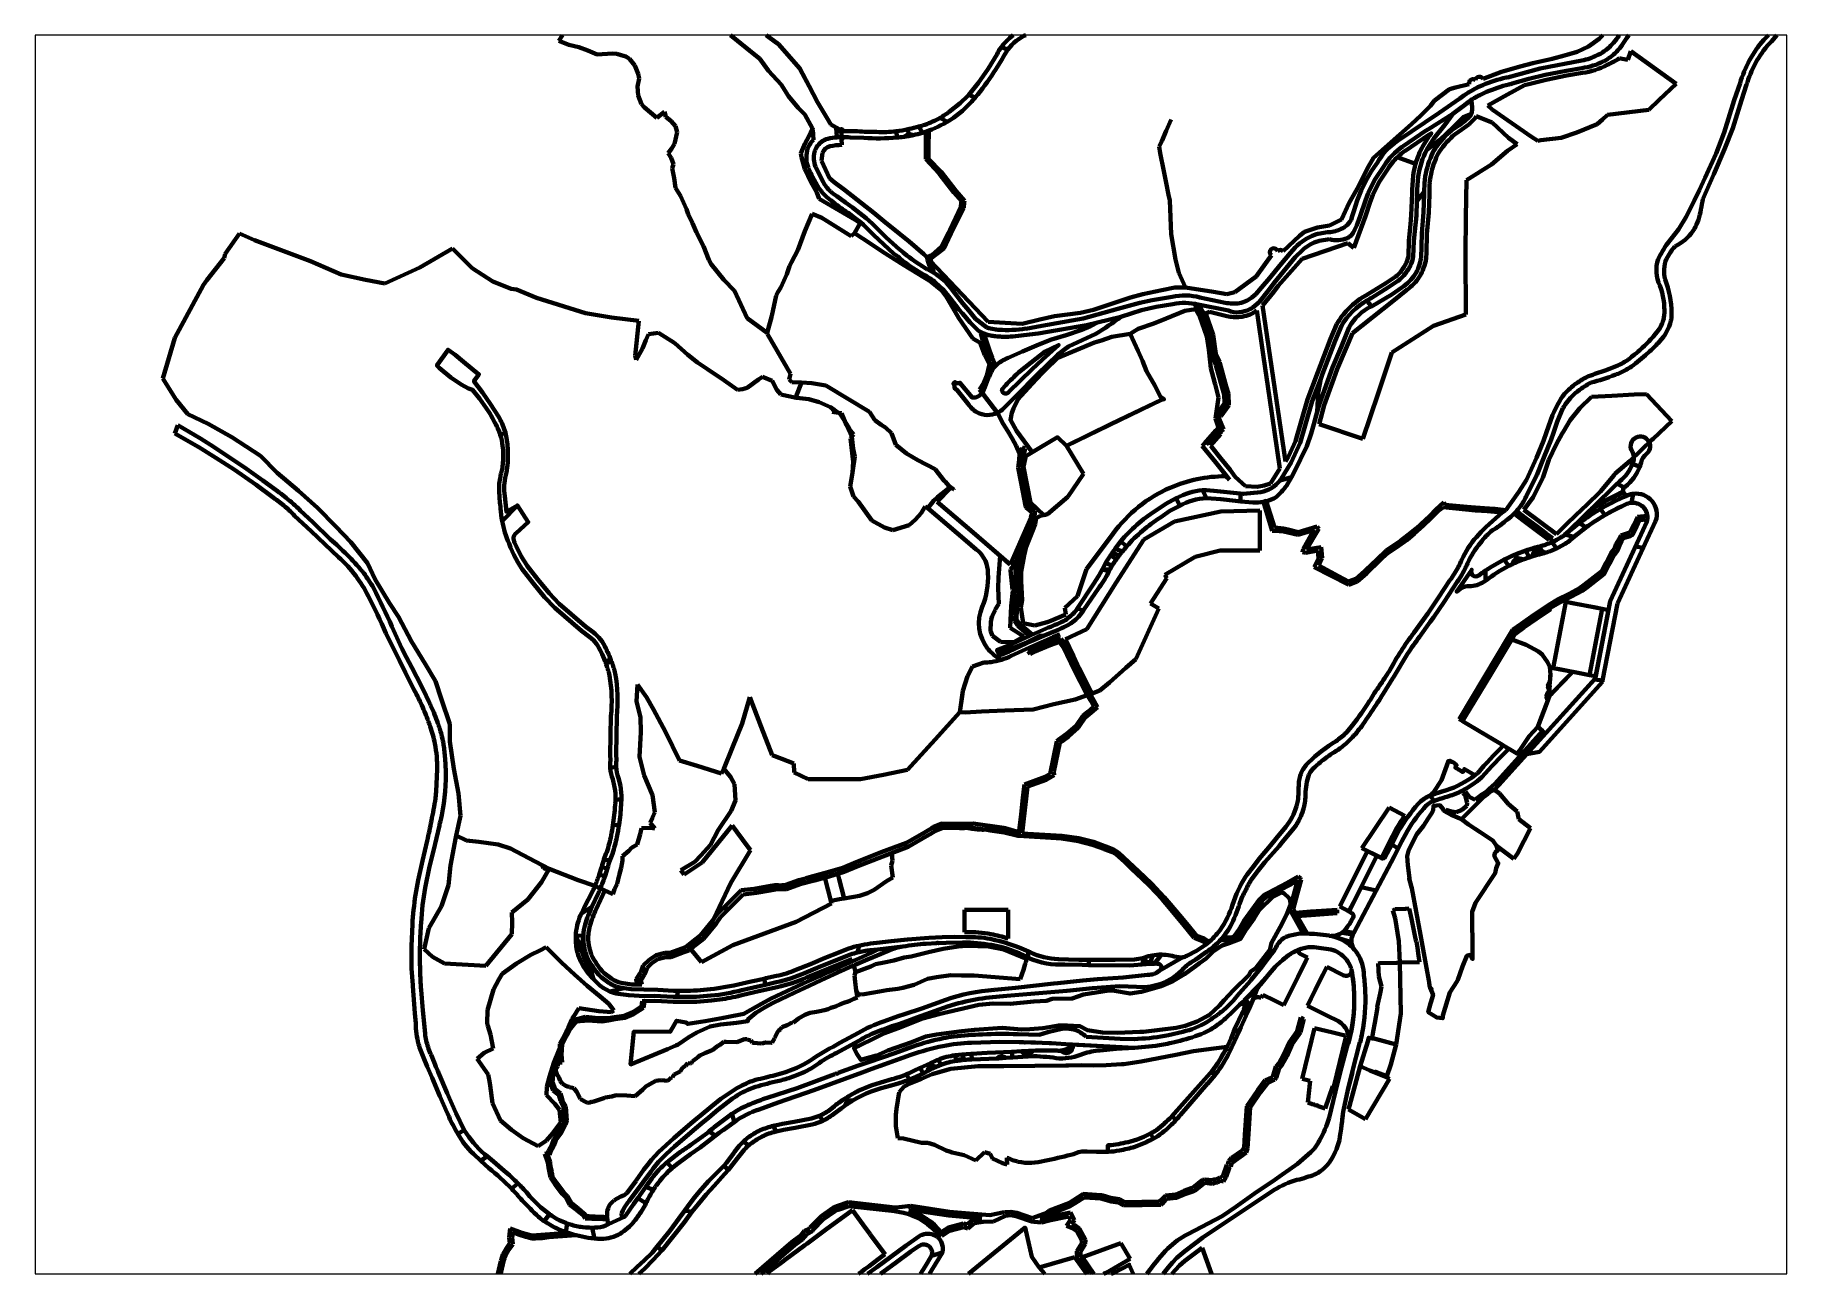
# Paper-space layout 'Sherabling' of a CAD drawing. Header units: inches, sheet in millimetres. Extents: x 0 to 403, y 0 to 285.
# The model-space entities are those that its viewports show. They can reach past a viewport. Long polylines and large blocks are cut down to what shows.
import ezdxf

# ---------------------------------------------------------------- set-up
doc = ezdxf.new("R2010")
doc.units = ezdxf.units.IN
doc.header["$MEASUREMENT"] = 0
doc.linetypes.add('A_CONTINUOUS_LINE', pattern=[0])
doc.layers.get('0').update_dxf_attribs({"linetype": 'A_CONTINUOUS_LINE', "lineweight": 18})
for name, color, linetype, lineweight in [('access road', 150, 'Continuous', 30), ('commercial', 11, 'A_CONTINUOUS_LINE', 18), ('conservation', 92, 'Continuous', 25), ('footpath line', 2, 'Continuous', 30), ('Hatch institutional', 131, 'Continuous', 15), ('Hatch recreation', 91, 'A_CONTINUOUS_LINE', 15), ('Hatch residential', 51, 'Continuous', 15), ('Hatch utilities', 126, 'Continuous', 15), ('parking', 253, 'A_CONTINUOUS_LINE', 30), ('recreation', 91, 'A_CONTINUOUS_LINE', 20), ('road 2', 1, 'A_CONTINUOUS_LINE', 30), ('secondary road', 40, 'Continuous', 30)]:
    doc.layers.add(name, color=color, linetype=linetype, lineweight=lineweight)

# ---------------------------------------------------------------- blocks, each defined once
blk = doc.blocks.new('residential')
at = {"layer": 'Hatch residential', "lineweight": 90}
for p, q in [((4825.52, 4799.12), (4817.08, 4802.15)), ((4812.91, 4797.01), (4808.67, 4790.5)), ((4823.91, 4787.37), (4824.42, 4793.67)), ((4808.67, 4790.5), (4805.88, 4784.86)), ((4823.52, 4775.53), (4823.89, 4785.68)), ((4823.89, 4785.68), (4823.91, 4787.37)), ((4823.89, 4785.68), (4823.89, 4785.68)), ((4804.6, 4781.61), (4802.53, 4775.01)), ((4805.88, 4784.86), (4804.6, 4781.61)), ((4802.53, 4775.01), (4797.14, 4760.5)), ((4822.94, 4768.32), (4823.18, 4771.36)), ((4823.18, 4771.36), (4823.52, 4775.53)), ((4794.36, 4762.67), (4773.4, 4755.47)), ((4797.14, 4760.5), (4794.36, 4762.67)), ((4822.2, 4756.85), (4822.48, 4763.65)), ((4822.48, 4763.65), (4822.94, 4768.32)), ((4822.48, 4763.65), (4822.48, 4763.65)), ((4773.4, 4755.47), (4762.33, 4743.04)), ((4773.4, 4755.47), (4773.4, 4755.47)), ((4797.14, 4760.5), (4797.14, 4760.5)), ((4811.81, 4744.25), (4815.55, 4746.71)), ((4760.22, 4740.12), (4755.36, 4734.13)), ((4762.33, 4743.04), (4760.22, 4740.12)), ((4803.94, 4739.31), (4811.81, 4744.25)), ((4719.41, 4731.47), (4710.83, 4727.97)), ((4724.39, 4732.24), (4719.41, 4731.47)), ((4726.39, 4728.88), (4724.39, 4732.24)), ((4729.57, 4719.74), (4726.39, 4728.88)), ((4730.78, 4731), (4728.98, 4730.38)), ((4728.98, 4730.38), (4729.12, 4730.15)), ((4729.12, 4730.15), (4732.5, 4720.45)), ((4738.8, 4729.12), (4730.78, 4731)), ((4752.49, 4731.67), (4751.99, 4731.24)), ((4755.59, 4710.44), (4752.49, 4731.67)), ((4752.49, 4731.67), (4752.49, 4731.67)), ((4755.36, 4734.13), (4755.18, 4733.97)), ((4755.18, 4733.97), (4765.65, 4662.23)), ((4698.01, 4723.28), (4694.34, 4720.95)), ((4694.34, 4720.95), (4697.96, 4712.96)), ((4705.12, 4725.67), (4698.01, 4723.28)), ((4710.83, 4727.97), (4705.12, 4725.67)), ((4786.43, 4718.59), (4789.36, 4725.52)), ((4697.96, 4712.96), (4699.96, 4708.46)), ((4730.4, 4713.72), (4729.57, 4719.74)), ((4731.42, 4705.19), (4730.4, 4713.72)), ((4732.5, 4720.45), (4733.7, 4711.8)), ((4780.65, 4703.35), (4786.43, 4718.59)), ((4699.96, 4708.46), (4701.79, 4703.83)), ((4733.19, 4698.3), (4731.42, 4705.19)), ((4731.42, 4705.19), (4731.42, 4705.19)), ((4733.7, 4711.8), (4735.49, 4707.88)), ((4735.49, 4707.88), (4735.59, 4707.52)), ((4735.59, 4707.52), (4738.47, 4696.8)), ((4758.32, 4691.71), (4755.59, 4710.44)), ((4755.59, 4710.44), (4755.59, 4710.44)), ((4543.17, 4698.51), (4540.63, 4691.75)), ((4547.95, 4698.2), (4543.17, 4698.51)), ((4554.33, 4697.25), (4547.95, 4698.2)), ((4574.38, 4685.01), (4554.33, 4697.25)), ((4701.79, 4703.83), (4705.66, 4697.19)), ((4705.66, 4697.19), (4708.31, 4691.95)), ((4733.31, 4697.84), (4733.19, 4698.3)), ((4734.83, 4691.68), (4733.31, 4697.84)), ((4738.47, 4696.8), (4739.46, 4693.36)), ((4775.88, 4690.75), (4780.65, 4703.35)), ((4540.63, 4691.75), (4541.02, 4691.55)), ((4541.02, 4691.55), (4546.56, 4690.95)), ((4546.56, 4690.95), (4551.34, 4689.52)), ((4551.34, 4689.52), (4556.46, 4687.16)), ((4708.71, 4690.67), (4696.2, 4684.62)), ((4708.31, 4691.95), (4708.42, 4691.87)), ((4708.42, 4691.87), (4709.92, 4690.88)), ((4709.92, 4690.88), (4708.71, 4690.67)), ((4733.57, 4681.97), (4734.83, 4691.68)), ((4739.46, 4693.36), (4739.64, 4688.14)), ((4763.09, 4659.04), (4758.32, 4691.71)), ((4758.32, 4691.71), (4758.32, 4691.71)), ((4770.29, 4671.59), (4775.88, 4690.75)), ((4906.43, 4692.02), (4901.11, 4686.8)), ((4915.83, 4692.47), (4906.43, 4692.02)), ((4906.43, 4692.02), (4906.43, 4692.02)), ((4926.08, 4693.01), (4915.83, 4692.47)), ((4931.73, 4693.22), (4926.08, 4693.01)), ((4943.28, 4680.79), (4931.73, 4693.22)), ((4931.73, 4693.22), (4931.73, 4693.22)), ((4556.46, 4687.16), (4560.23, 4684.61)), ((4560.23, 4684.61), (4561.54, 4684.39)), ((4561.54, 4684.39), (4563.02, 4680.85)), ((4563.02, 4680.85), (4564.67, 4678.38)), ((4576.87, 4681.23), (4574.38, 4685.01)), ((4579.82, 4679.16), (4576.87, 4681.23)), ((4696.2, 4684.62), (4685.62, 4679.5)), ((4736.05, 4683.07), (4733.49, 4682.08)), ((4733.49, 4682.08), (4736.02, 4674.88)), ((4739.64, 4688.14), (4736.05, 4683.07)), ((4736.07, 4683.1), (4736.06, 4683.08)), ((4896.61, 4681.27), (4893.54, 4676.08)), ((4901.11, 4686.8), (4896.61, 4681.27)), ((4934.72, 4672.7), (4943.28, 4680.79)), ((4564.67, 4678.38), (4565.72, 4676.41)), ((4565.72, 4676.41), (4567.14, 4674.63)), ((4567.14, 4674.63), (4566.38, 4673.61)), ((4566.38, 4673.61), (4566.99, 4668.02)), ((4581.72, 4677.87), (4579.82, 4679.16)), ((4584.61, 4675.28), (4581.72, 4677.87)), ((4586.5, 4669.93), (4584.61, 4675.28)), ((4685.62, 4679.5), (4664.96, 4669.5)), ((4685.62, 4679.5), (4685.62, 4679.5)), ((4729.37, 4671.65), (4733.62, 4676.52)), ((4736.02, 4674.88), (4731.26, 4669.42)), ((4733.62, 4676.52), (4734.98, 4677.83)), ((4892.99, 4675.15), (4890.25, 4670.32)), ((4893.54, 4676.08), (4892.99, 4675.15)), ((4934.14, 4672.13), (4934.72, 4672.7)), ((4567.76, 4664.53), (4566.79, 4658.28)), ((4566.99, 4668.02), (4567.76, 4664.53)), ((4591.41, 4665.88), (4586.5, 4669.93)), ((4586.5, 4669.93), (4586.5, 4669.93)), ((4596.65, 4662.88), (4591.41, 4665.88)), ((4664.96, 4669.5), (4672.79, 4656.58)), ((4727.39, 4669.4), (4728.4, 4670.55)), ((4733.7, 4661.79), (4727.39, 4669.4)), ((4727.39, 4669.4), (4727.39, 4669.4)), ((4728.4, 4670.55), (4729.37, 4671.65)), ((4729.37, 4671.65), (4729.37, 4671.65)), ((4731.26, 4669.42), (4731.41, 4669.24)), ((4731.41, 4669.24), (4731.78, 4668.8)), ((4731.78, 4668.8), (4736.03, 4663.68)), ((4765.65, 4662.23), (4767.07, 4664.54)), ((4767.07, 4664.54), (4770.29, 4671.59)), ((4890.25, 4670.32), (4886.75, 4663.07)), ((4924.17, 4662.48), (4934.14, 4672.13)), ((4566.59, 4657.06), (4565.52, 4650.69)), ((4566.79, 4658.28), (4566.59, 4657.06)), ((4604.63, 4658.69), (4596.65, 4662.88)), ((4608.8, 4653.41), (4604.63, 4658.69)), ((4672.79, 4656.58), (4665.62, 4645.97)), ((4737.87, 4656.53), (4733.7, 4661.79)), ((4736.03, 4663.68), (4740.24, 4658.37)), ((4739.9, 4653.85), (4737.87, 4656.53)), ((4740.24, 4658.37), (4742.62, 4655.23)), ((4758.82, 4652.11), (4763.09, 4659.04)), ((4884.97, 4657.55), (4884.06, 4654.7)), ((4886.75, 4663.07), (4884.97, 4657.55)), ((4916.64, 4655.87), (4917.19, 4656.53)), ((4917.19, 4656.53), (4924.17, 4662.48)), ((4565.52, 4650.69), (4567.08, 4646.13)), ((4605.76, 4645.86), (4610.71, 4649.77)), ((4609.15, 4653.02), (4608.8, 4653.41)), ((4610.92, 4651.04), (4609.15, 4653.02)), ((4610.71, 4649.77), (4611.41, 4650.69)), ((4610.71, 4649.77), (4610.71, 4649.77)), ((4611.41, 4650.69), (4610.92, 4651.04)), ((4738.05, 4655.44), (4739.9, 4653.85)), ((4742.62, 4655.23), (4747.29, 4650.93)), ((4747.29, 4650.93), (4752.65, 4650.53)), ((4752.65, 4650.53), (4755.84, 4651.21)), ((4755.84, 4651.21), (4758.82, 4652.11)), ((4884.06, 4654.7), (4879.54, 4645.79)), ((4904.06, 4642.19), (4910.52, 4648.41)), ((4910.52, 4648.41), (4916.64, 4655.87)), ((4567.08, 4646.13), (4569.25, 4643.77)), ((4569.25, 4643.77), (4575.53, 4635.08)), ((4598.25, 4638.47), (4600.07, 4641.54)), ((4600.07, 4641.54), (4601.29, 4640.81)), ((4601.29, 4640.81), (4604.05, 4644.24)), ((4604.05, 4644.24), (4605.76, 4645.86)), ((4665.62, 4645.97), (4656.23, 4637.96)), ((4879.54, 4645.79), (4875.36, 4640.01)), ((4895.34, 4633.94), (4902.07, 4640.28)), ((4902.07, 4640.28), (4904.06, 4642.19)), ((4575.53, 4635.08), (4581.31, 4631.94)), ((4585.14, 4630.67), (4592.66, 4633.01)), ((4592.66, 4633.01), (4595.55, 4635.57)), ((4595.55, 4635.57), (4598.25, 4638.47)), ((4650.54, 4633.43), (4649.25, 4629.94)), ((4651.14, 4636.24), (4650.54, 4633.43)), ((4653.03, 4637.2), (4651.14, 4636.24)), ((4656.23, 4637.96), (4653.03, 4637.2)), ((4875.36, 4640.01), (4890.38, 4628.87)), ((4890.38, 4628.87), (4895.34, 4633.94)), ((4581.31, 4631.94), (4585.14, 4630.67)), ((4649.25, 4629.94), (4646.54, 4622.97)), ((4674.26, 4612.69), (4686.49, 4629.05)), ((4686.49, 4629.05), (4686.49, 4629.05)), ((4645.52, 4619), (4644.23, 4611.47)), ((4646.54, 4622.97), (4645.52, 4619)), ((4644.23, 4611.47), (4644.13, 4607.25)), ((4670.03, 4600.32), (4674.26, 4612.69)), ((4644.13, 4607.25), (4644.55, 4598.43)), ((4664.22, 4594.94), (4670.03, 4600.32)), ((4644.55, 4598.43), (4644, 4595.04)), ((4644, 4595.04), (4645.05, 4587.92)), ((4656.99, 4588.57), (4664.67, 4591.88)), ((4664.67, 4591.88), (4664.22, 4594.94)), ((4645.05, 4587.92), (4650.42, 4586.76)), ((4650.42, 4586.76), (4656.09, 4588.27)), ((4656.09, 4588.27), (4656.99, 4588.57)), ((4467.7, 4559.67), (4467.24, 4551.83)), ((4471.9, 4553.77), (4467.7, 4559.67)), ((4467.24, 4551.83), (4469.18, 4544.6)), ((4475.09, 4548.1), (4471.9, 4553.77)), ((4469.18, 4544.6), (4469.35, 4537.74)), ((4480.55, 4537.93), (4475.09, 4548.1)), ((4469.35, 4537.74), (4468.65, 4526.33)), ((4487.08, 4524.77), (4480.55, 4537.93)), ((4468.65, 4526.33), (4470.78, 4517.79)), ((4495.14, 4522.32), (4487.08, 4524.77)), ((4506.3, 4518.72), (4495.14, 4522.32)), ((4507.49, 4520.86), (4506.3, 4518.72)), ((4510.47, 4517.17), (4507.49, 4520.86)), ((4470.78, 4517.79), (4474.63, 4508.76)), ((4512.33, 4513.76), (4510.47, 4517.17)), ((4512.81, 4506.25), (4512.33, 4513.76)), ((4512.33, 4513.76), (4512.33, 4513.76)), ((4861.77, 4511.25), (4860.12, 4510.61)), ((4864.04, 4509.57), (4861.77, 4511.25)), ((4474.63, 4508.76), (4475.65, 4500.91)), ((4510.8, 4501.57), (4512.81, 4506.25)), ((4857.05, 4508.11), (4851.25, 4502.36)), ((4858.77, 4509.39), (4857.05, 4508.11)), ((4860.12, 4510.61), (4858.77, 4509.39)), ((4868.3, 4504.66), (4864.04, 4509.57)), ((4872.21, 4501.24), (4868.3, 4504.66)), ((4475.65, 4500.91), (4473.6, 4496.11)), ((4474.58, 4498.39), (4473.6, 4496.11)), ((4473.6, 4496.11), (4475.67, 4493.45)), ((4504.78, 4492.67), (4510.8, 4501.57)), ((4851.25, 4502.36), (4846.58, 4497.73)), ((4846.58, 4497.73), (4849.89, 4495.23)), ((4849.89, 4495.23), (4855.97, 4491.29)), ((4873.04, 4497.74), (4872.21, 4501.24)), ((4878.37, 4493.59), (4873.04, 4497.74)), ((4384.24, 4489.52), (4381.71, 4476.47)), ((4384.39, 4490.21), (4384.24, 4489.52)), ((4389.11, 4487.99), (4384.39, 4490.21)), ((4394.8, 4487.23), (4389.11, 4487.99)), ((4403.74, 4486.08), (4394.8, 4487.23)), ((4468.99, 4490.81), (4467.63, 4486.15)), ((4469.63, 4493.55), (4468.99, 4490.81)), ((4473.83, 4493.68), (4469.63, 4493.55)), ((4475.67, 4493.45), (4473.83, 4493.68)), ((4509.32, 4492.39), (4497.51, 4477.87)), ((4501.34, 4485.94), (4504.78, 4492.67)), ((4501.34, 4485.94), (4502.41, 4488.04)), ((4511.24, 4494.76), (4509.32, 4492.39)), ((4518.14, 4485.53), (4511.24, 4494.76)), ((4511.24, 4494.76), (4511.24, 4494.76)), ((4855.97, 4491.29), (4860.99, 4487.96)), ((4860.99, 4487.96), (4862.78, 4485.48)), ((4872.46, 4482.01), (4878.37, 4493.59)), ((4878.37, 4493.59), (4878.37, 4493.59)), ((4409.32, 4484.28), (4403.74, 4486.08)), ((4417.83, 4479.76), (4409.32, 4484.28)), ((4423.62, 4476.77), (4417.83, 4479.76)), ((4460.93, 4480.74), (4460.81, 4478.75)), ((4463.83, 4483.12), (4460.93, 4480.74)), ((4464.94, 4484.61), (4463.83, 4483.12)), ((4467.63, 4486.15), (4464.94, 4484.61)), ((4494.06, 4478.05), (4496.84, 4481.06)), ((4496.84, 4481.06), (4501.34, 4485.94)), ((4496.84, 4481.06), (4501.34, 4485.94)), ((4501.34, 4485.94), (4501.34, 4485.94)), ((4510.7, 4468.51), (4519.66, 4483.5)), ((4519.66, 4483.5), (4518.14, 4485.53)), ((4580.56, 4480.63), (4569.13, 4476.09)), ((4584.64, 4482.16), (4580.56, 4480.63)), ((4585.04, 4478.53), (4584.64, 4482.16)), ((4862.78, 4485.48), (4870.73, 4479.41)), ((4870.73, 4479.41), (4872.46, 4482.01)), ((4381.71, 4476.47), (4380.81, 4467.44)), ((4423.55, 4468.81), (4427, 4474.63)), ((4423.71, 4476.59), (4423.62, 4476.77)), ((4423.79, 4476.53), (4423.71, 4476.59)), ((4423.92, 4476.53), (4423.79, 4476.53)), ((4423.9, 4476.2), (4423.94, 4476.33)), ((4424.01, 4475.9), (4423.9, 4476.2)), ((4424.04, 4476.55), (4423.92, 4476.53)), ((4423.94, 4476.33), (4424.07, 4476.31)), ((4424.13, 4476.5), (4424.04, 4476.55)), ((4424.07, 4476.31), (4424.13, 4476.5)), ((4424.44, 4475.58), (4424.39, 4475.52)), ((4424.39, 4475.52), (4424.4, 4475.42)), ((4424.52, 4475.54), (4424.44, 4475.58)), ((4424.45, 4475.37), (4424.55, 4475.36)), ((4424.57, 4475.5), (4424.52, 4475.54)), ((4424.55, 4475.36), (4424.65, 4475.42)), ((4424.65, 4475.42), (4424.57, 4475.5)), ((4425.44, 4475.09), (4425.36, 4474.97)), ((4425.36, 4474.97), (4425.52, 4474.87)), ((4425.61, 4475.2), (4425.44, 4475.09)), ((4425.6, 4474.76), (4425.48, 4474.73)), ((4425.52, 4474.87), (4425.6, 4474.76)), ((4425.84, 4474.92), (4425.61, 4475.2)), ((4425.98, 4474.93), (4425.84, 4474.92)), ((4425.97, 4474.67), (4426.01, 4474.71)), ((4426.21, 4474.56), (4425.97, 4474.67)), ((4425.98, 4474.76), (4425.98, 4474.93)), ((4426.07, 4474.79), (4425.98, 4474.76)), ((4426.01, 4474.71), (4426.06, 4474.69)), ((4426.06, 4474.69), (4426.14, 4474.76)), ((4426.14, 4474.76), (4426.07, 4474.79)), ((4427, 4474.63), (4426.85, 4474.56)), ((4459.26, 4471.9), (4458.37, 4468.02)), ((4460.26, 4475.29), (4459.26, 4471.9)), ((4460.81, 4478.75), (4460.26, 4475.29)), ((4487.61, 4474.2), (4494.06, 4478.05)), ((4489.19, 4472.33), (4487.61, 4474.2)), ((4497.51, 4477.87), (4489.19, 4472.33)), ((4553.94, 4470.89), (4549.07, 4469.57)), ((4556.95, 4458.91), (4553.94, 4470.89)), ((4562.81, 4473.47), (4559.92, 4472.61)), ((4559.92, 4472.61), (4560.43, 4470.14)), ((4569.13, 4476.09), (4562.81, 4473.47)), ((4582.17, 4469.16), (4585.09, 4470.96)), ((4584.39, 4476.41), (4585.04, 4478.53)), ((4585.09, 4470.96), (4584.39, 4476.41)), ((4584.39, 4476.41), (4584.39, 4476.41)), ((4380.81, 4467.44), (4377.63, 4457.76)), ((4417.32, 4460.8), (4423.55, 4468.81)), ((4423.55, 4468.81), (4423.55, 4468.81)), ((4452.75, 4464.92), (4448.81, 4456.33)), ((4456.44, 4463.25), (4452.75, 4464.92)), ((4457.12, 4465.47), (4456.44, 4463.25)), ((4458.37, 4468.02), (4457.12, 4465.47)), ((4502.75, 4451.54), (4510.7, 4468.51)), ((4516.33, 4463.09), (4510.2, 4457.01)), ((4510.7, 4468.51), (4510.7, 4468.51)), ((4522.41, 4463.79), (4516.33, 4463.09)), ((4528.69, 4464.92), (4522.41, 4463.79)), ((4531.13, 4465.36), (4528.69, 4464.92)), ((4533.82, 4465.47), (4531.13, 4465.36)), ((4536.28, 4465.56), (4533.82, 4465.47)), ((4542.57, 4467.82), (4536.28, 4465.56)), ((4549.07, 4469.57), (4542.57, 4467.82)), ((4560.43, 4470.14), (4562.8, 4461.31)), ((4569.9, 4462.45), (4573.49, 4463.68)), ((4573.49, 4463.68), (4576.53, 4465.28)), ((4576.53, 4465.28), (4582.17, 4469.16)), ((4377.63, 4457.76), (4371.81, 4447.57)), ((4409.95, 4454.85), (4417.32, 4460.8)), ((4410.12, 4450.17), (4409.95, 4454.85)), ((4510.2, 4457.01), (4505.99, 4452.69)), ((4540.69, 4450.5), (4556.95, 4458.91)), ((4562.8, 4461.31), (4569.9, 4462.45)), ((4371.81, 4447.57), (4369.71, 4437.89)), ((4410.02, 4444.77), (4410.12, 4450.17)), ((4496.77, 4444.17), (4502.31, 4450.89)), ((4503.9, 4449.68), (4498.17, 4442.72)), ((4502.31, 4450.89), (4502.75, 4451.54)), ((4505.99, 4452.69), (4503.9, 4449.68)), ((4511.58, 4439.79), (4540.69, 4450.5)), ((4540.69, 4450.5), (4540.69, 4450.5)), ((4398, 4430.21), (4410.02, 4444.77)), ((4410.02, 4444.77), (4410.02, 4444.77)), ((4425.78, 4438.92), (4422.86, 4437.29)), ((4432.98, 4431.63), (4425.78, 4438.92)), ((4482.7, 4436.29), (4490.04, 4438.86)), ((4490.04, 4438.86), (4492.44, 4440.87)), ((4493.69, 4439.31), (4492.15, 4438.03)), ((4492.44, 4440.87), (4496.77, 4444.17)), ((4498.17, 4442.72), (4493.69, 4439.31)), ((4497.22, 4431.97), (4511.58, 4439.79)), ((4369.71, 4437.89), (4373.42, 4434.34)), ((4373.42, 4434.34), (4379.08, 4431.29)), ((4379.08, 4431.29), (4398, 4430.21)), ((4412.11, 4431.37), (4405.47, 4426.64)), ((4418.73, 4435.29), (4412.11, 4431.37)), ((4422.86, 4437.29), (4418.73, 4435.29)), ((4438.72, 4426.23), (4432.98, 4431.63)), ((4445.92, 4437.4), (4446.52, 4435.49)), ((4470.41, 4430.49), (4473.08, 4433.01)), ((4473.08, 4433.01), (4476.31, 4435.12)), ((4476.31, 4435.12), (4480.53, 4436.23)), ((4480.53, 4436.23), (4481.03, 4436.24)), ((4480.53, 4436.23), (4480.53, 4436.23)), ((4481.03, 4436.24), (4482.7, 4436.29)), ((4492.15, 4438.03), (4497.22, 4431.97)), ((4566.51, 4433.34), (4559.14, 4430.49)), ((4560.6, 4429.69), (4566.73, 4432.44)), ((4566.73, 4432.44), (4566.51, 4433.34)), ((4404.03, 4423.97), (4401.56, 4419.4)), ((4405.47, 4426.64), (4404.03, 4423.97)), ((4444.55, 4421.08), (4438.72, 4426.23)), ((4438.72, 4426.23), (4438.72, 4426.23)), ((4452.37, 4426.93), (4455.88, 4424.36)), ((4467.07, 4424.21), (4468.37, 4425.93)), ((4467.7, 4421.68), (4467.07, 4424.21)), ((4468.37, 4425.93), (4469.21, 4427.15)), ((4469.21, 4427.15), (4470.41, 4430.49)), ((4543.87, 4422.14), (4551.55, 4425.59)), ((4552.34, 4427.71), (4545.45, 4424.86)), ((4552.24, 4423.71), (4546.71, 4421.1)), ((4551.55, 4425.59), (4555.03, 4427.21)), ((4567.21, 4430.51), (4552.24, 4423.71)), ((4559.14, 4430.49), (4552.34, 4427.71)), ((4555.03, 4427.21), (4560.6, 4429.69)), ((4567.99, 4427.31), (4567.21, 4430.51)), ((4567.58, 4425.87), (4567.99, 4427.31)), ((4567.88, 4422.84), (4567.58, 4425.87)), ((4568.36, 4418.93), (4567.88, 4422.84)), ((4401.56, 4419.4), (4398.82, 4409.83)), ((4450.59, 4416.12), (4444.55, 4421.08)), ((4454.63, 4412.72), (4450.59, 4416.12)), ((4460.21, 4422.49), (4465.09, 4421.71)), ((4465.09, 4421.71), (4467.7, 4421.68)), ((4506.81, 4414.96), (4506.81, 4414.96)), ((4523.58, 4418.57), (4516.33, 4416.95)), ((4532.04, 4420.48), (4523.58, 4418.57)), ((4524.81, 4412.75), (4529.16, 4415.23)), ((4529.16, 4415.23), (4543.87, 4422.14)), ((4540.06, 4417.96), (4530.15, 4413.3)), ((4546.71, 4421.1), (4540.06, 4417.96)), ((4543.87, 4422.14), (4543.87, 4422.14)), ((4565.46, 4414.16), (4567.24, 4415.13)), ((4567.24, 4415.13), (4568.85, 4415.65)), ((4568.85, 4415.65), (4568.36, 4418.93)), ((4398.82, 4409.83), (4398.55, 4403.95)), ((4437.93, 4406.16), (4438.36, 4406.87)), ((4438.36, 4406.87), (4440.75, 4410.82)), ((4440.75, 4410.82), (4450.01, 4409.41)), ((4450.01, 4409.41), (4455.79, 4408.89)), ((4456.9, 4409.7), (4454.63, 4412.72)), ((4455.79, 4408.89), (4456.9, 4409.7)), ((4465.92, 4408.03), (4461.99, 4406.38)), ((4470.49, 4410.89), (4465.92, 4408.03)), ((4470.9, 4413.92), (4470.49, 4410.89)), ((4475.42, 4414.16), (4470.89, 4414.02)), ((4470.89, 4414.02), (4470.9, 4413.92)), ((4478.73, 4414.01), (4475.42, 4414.16)), ((4484.11, 4413.75), (4478.73, 4414.01)), ((4494.89, 4413.68), (4484.11, 4413.75)), ((4501.73, 4414.32), (4494.89, 4413.68)), ((4507.24, 4406.39), (4509.52, 4406.81)), ((4509.52, 4406.81), (4516.63, 4408.13)), ((4516.63, 4408.13), (4517.47, 4408.66)), ((4517.47, 4408.66), (4522.39, 4411.39)), ((4522.14, 4408.59), (4518.47, 4405.52)), ((4526.43, 4411.22), (4522.14, 4408.59)), ((4522.39, 4411.39), (4524.81, 4412.75)), ((4530.15, 4413.3), (4526.43, 4411.22)), ((4541.81, 4406.02), (4544.64, 4407.77)), ((4544.64, 4407.77), (4546.61, 4408.43)), ((4546.61, 4408.43), (4547.18, 4408.58)), ((4547.18, 4408.58), (4550.13, 4409.06)), ((4550.13, 4409.06), (4551.53, 4409.35)), ((4551.53, 4409.35), (4553.74, 4409.85)), ((4553.74, 4409.85), (4555.4, 4410.39)), ((4555.4, 4410.39), (4556.68, 4410.97)), ((4556.68, 4410.97), (4558.74, 4411.61)), ((4558.74, 4411.61), (4561.16, 4412.69)), ((4561.16, 4412.69), (4562.68, 4413.32)), ((4562.68, 4413.32), (4564.58, 4413.93)), ((4564.58, 4413.93), (4565.46, 4414.16)), ((4398.55, 4403.95), (4398.92, 4402.74)), ((4398.92, 4402.74), (4400.15, 4398.74)), ((4400.15, 4398.74), (4401.38, 4392.18)), ((4434.12, 4398.29), (4436.05, 4402.05)), ((4436.9, 4401.52), (4435.01, 4397.83)), ((4436.05, 4402.05), (4437.59, 4405.61)), ((4439.35, 4404.57), (4436.9, 4401.52)), ((4437.59, 4405.61), (4437.93, 4406.16)), ((4437.59, 4405.61), (4437.59, 4405.61)), ((4439.51, 4404.61), (4439.35, 4404.57)), ((4445.26, 4405.15), (4439.51, 4404.61)), ((4447.05, 4405), (4445.26, 4405.15)), ((4451.31, 4404.71), (4447.05, 4405)), ((4454.35, 4405.06), (4451.31, 4404.71)), ((4454.43, 4405.07), (4454.35, 4405.06)), ((4457.5, 4405.71), (4454.43, 4405.07)), ((4461.99, 4406.38), (4457.5, 4405.71)), ((4464.59, 4384.9), (4466.12, 4399.99)), ((4466.12, 4399.99), (4482.83, 4399.97)), ((4482.83, 4399.97), (4483.13, 4400.48)), ((4483.13, 4400.48), (4483.89, 4401.79)), ((4483.89, 4401.79), (4485.74, 4404.98)), ((4485.74, 4404.98), (4490.14, 4404.16)), ((4490.14, 4404.16), (4490.87, 4403.55)), ((4490.87, 4403.55), (4498.86, 4404.81)), ((4494.98, 4399.61), (4491.34, 4397.47)), ((4501.15, 4402.4), (4494.98, 4399.61)), ((4498.86, 4404.81), (4507.24, 4406.39)), ((4505.92, 4403.34), (4501.15, 4402.4)), ((4510.52, 4403.78), (4505.92, 4403.34)), ((4513.23, 4404.04), (4510.52, 4403.78)), ((4510.52, 4403.78), (4510.52, 4403.78)), ((4518.54, 4404.87), (4513.23, 4404.04)), ((4518.47, 4405.52), (4518.54, 4404.87)), ((4530.94, 4397.25), (4532.25, 4400.08)), ((4532.25, 4400.08), (4532.77, 4400.59)), ((4532.77, 4400.59), (4533.33, 4401.06)), ((4533.33, 4401.06), (4534.16, 4402.06)), ((4534.16, 4402.06), (4536.6, 4402.91)), ((4536.6, 4402.91), (4538.82, 4404.21)), ((4538.82, 4404.21), (4539.01, 4404.26)), ((4538.82, 4404.21), (4538.82, 4404.21)), ((4539.01, 4404.26), (4539.28, 4404.12)), ((4539.28, 4404.12), (4539.31, 4404.11)), ((4539.31, 4404.11), (4539.52, 4404.2)), ((4539.52, 4404.2), (4541.81, 4406.02)), ((4401.38, 4392.18), (4397.24, 4390.18)), ((4429.23, 4385.63), (4431.91, 4392.1)), ((4431.91, 4392.1), (4431.99, 4392.3)), ((4431.99, 4392.3), (4432.1, 4394.26)), ((4432.1, 4394.36), (4434.12, 4398.29)), ((4432.1, 4394.26), (4432.1, 4394.36)), ((4433.09, 4394.09), (4432.82, 4389.31)), ((4435.01, 4397.83), (4433.09, 4394.09)), ((4481.53, 4391.91), (4464.59, 4384.9)), ((4485.38, 4393.56), (4481.53, 4391.91)), ((4486.47, 4394.03), (4485.38, 4393.56)), ((4485.38, 4393.56), (4485.38, 4393.56)), ((4491.34, 4397.47), (4486.47, 4394.03)), ((4499.01, 4390.26), (4501.81, 4391.34)), ((4501.81, 4391.34), (4502.37, 4391.62)), ((4502.37, 4391.62), (4504.71, 4393.52)), ((4504.71, 4393.52), (4505.49, 4393.82)), ((4505.49, 4393.82), (4507.4, 4395.27)), ((4507.4, 4395.27), (4507.78, 4395.34)), ((4507.78, 4395.34), (4508.24, 4395.34)), ((4508.24, 4395.34), (4508.58, 4395.27)), ((4508.58, 4395.27), (4513.39, 4395.16)), ((4513.39, 4395.16), (4516.91, 4396.5)), ((4513.39, 4395.16), (4513.39, 4395.16)), ((4516.91, 4396.5), (4518.07, 4396.6)), ((4518.07, 4396.6), (4518.61, 4396.24)), ((4518.61, 4396.24), (4519.81, 4395.93)), ((4519.81, 4395.93), (4520.6, 4394.94)), ((4520.6, 4394.94), (4521.09, 4394.79)), ((4521.09, 4394.79), (4524.67, 4394.53)), ((4524.67, 4394.53), (4525.5, 4394.68)), ((4525.5, 4394.68), (4526.45, 4394.97)), ((4526.45, 4394.97), (4526.81, 4394.94)), ((4526.81, 4394.94), (4529.43, 4394.79)), ((4529.43, 4394.79), (4529.65, 4394.83)), ((4529.65, 4394.83), (4529.66, 4394.84)), ((4529.66, 4394.84), (4529.73, 4394.93)), ((4529.73, 4394.93), (4530.69, 4396.77)), ((4530.68, 4397.07), (4530.8, 4397.09)), ((4530.77, 4396.92), (4530.68, 4397.07)), ((4530.69, 4396.77), (4530.77, 4396.92)), ((4530.69, 4396.77), (4530.69, 4396.77)), ((4530.85, 4397.07), (4530.94, 4397.25)), ((4397.24, 4390.18), (4394.05, 4387.43)), ((4394.05, 4387.43), (4399.13, 4380.25)), ((4427.26, 4379.2), (4429.23, 4385.63)), ((4431.07, 4384.15), (4429.96, 4382.93)), ((4429.96, 4382.93), (4430.64, 4380.48)), ((4431.33, 4385.63), (4431.07, 4384.15)), ((4433.05, 4385.85), (4431.33, 4385.63)), ((4432.82, 4389.31), (4433.05, 4385.85)), ((4487.43, 4381.65), (4488.42, 4383.32)), ((4488.42, 4383.32), (4488.66, 4383.49)), ((4488.66, 4383.49), (4489.85, 4384.34)), ((4489.85, 4384.34), (4490.67, 4385.36)), ((4490.67, 4385.36), (4490.75, 4385.42)), ((4490.75, 4385.42), (4490.87, 4385.45)), ((4490.87, 4385.45), (4492.34, 4385.4)), ((4492.34, 4385.4), (4492.46, 4385.43)), ((4492.46, 4385.43), (4492.52, 4385.48)), ((4492.52, 4385.48), (4493.1, 4386.42)), ((4493.1, 4386.42), (4495.18, 4387.93)), ((4495.18, 4387.93), (4495.67, 4388.44)), ((4495.67, 4388.44), (4496.46, 4389)), ((4496.46, 4389), (4498.46, 4389.95)), ((4498.46, 4389.95), (4499.01, 4390.26)), ((4399.13, 4380.25), (4399.66, 4377.27)), ((4399.66, 4377.27), (4400.01, 4375.3)), ((4400.01, 4375.3), (4401.07, 4367.17)), ((4425.88, 4370.72), (4426.09, 4374.58)), ((4426.09, 4374.58), (4427.25, 4379.2)), ((4430.64, 4380.48), (4431.64, 4379.06)), ((4431.64, 4379.06), (4432.26, 4377.31)), ((4432.26, 4377.31), (4433.16, 4376.12)), ((4433.16, 4376.12), (4434.8, 4375.01)), ((4434.8, 4375.01), (4435.51, 4374.76)), ((4435.51, 4374.76), (4436.29, 4374.56)), ((4436.29, 4374.56), (4436.42, 4374.53)), ((4436.42, 4374.53), (4438.44, 4373.98)), ((4470.14, 4373.38), (4471.79, 4374.86)), ((4471.79, 4374.86), (4472.66, 4375.33)), ((4472.66, 4375.33), (4473.36, 4375.78)), ((4473.36, 4375.78), (4476.22, 4377.43)), ((4476.22, 4377.43), (4477.28, 4377.47)), ((4477.28, 4377.47), (4478.72, 4377.65)), ((4478.72, 4377.65), (4481.55, 4377.44)), ((4481.55, 4377.44), (4481.76, 4377.47)), ((4481.76, 4377.47), (4481.89, 4377.55)), ((4481.89, 4377.55), (4483.3, 4378.93)), ((4483.3, 4378.93), (4483.75, 4378.93)), ((4483.75, 4378.93), (4483.78, 4378.94)), ((4483.78, 4378.94), (4483.87, 4379.02)), ((4483.87, 4379.02), (4484.64, 4380.36)), ((4484.64, 4380.36), (4487.43, 4381.65)), ((4401.07, 4367.17), (4404.75, 4359.15)), ((4429.69, 4366.72), (4425.88, 4370.72)), ((4431.82, 4364.03), (4429.69, 4366.72)), ((4429.69, 4366.72), (4429.69, 4366.72)), ((4438.44, 4373.98), (4439.7, 4372.51)), ((4439.7, 4372.51), (4441.23, 4369.54)), ((4441.23, 4369.54), (4441.37, 4369.33)), ((4441.37, 4369.33), (4441.59, 4368.87)), ((4441.59, 4368.87), (4444.14, 4367.59)), ((4444.14, 4367.59), (4444.79, 4367.29)), ((4444.79, 4367.29), (4444.91, 4367.28)), ((4444.91, 4367.28), (4445.76, 4367.45)), ((4445.76, 4367.45), (4446.6, 4367.67)), ((4446.6, 4367.67), (4447.02, 4367.7)), ((4447.02, 4367.7), (4447.02, 4367.7)), ((4447.02, 4367.7), (4447.18, 4367.7)), ((4447.18, 4367.7), (4452.33, 4369.47)), ((4452.33, 4369.47), (4452.85, 4369.67)), ((4452.85, 4369.67), (4455.95, 4370.17)), ((4455.95, 4370.17), (4458.01, 4370.71)), ((4458.01, 4370.71), (4462.92, 4370.68)), ((4462.92, 4370.68), (4466.64, 4370.25)), ((4466.64, 4370.25), (4470.14, 4373.38)), ((4404.75, 4359.15), (4409.8, 4354.83)), ((4428.97, 4353.41), (4432.51, 4358.21)), ((4432.51, 4358.21), (4431.82, 4364.03)), ((4409.8, 4354.83), (4415.15, 4350.94)), ((4415.15, 4350.94), (4422.07, 4347.28)), ((4425.91, 4349.93), (4428.97, 4353.41)), ((4422.07, 4347.28), (4425.91, 4349.93))]:
    blk.add_line(p, q, dxfattribs=at)
for centre, radius, start, end in [((4836.19, 4782.41), 27.48, 134.0753, 147.91884), ((4862.68, 4788.79), 38.57, 164.47056, 172.72807), ((4809.62, 4758.79), 12.73, 322.95959, 351.22096), ((4808.4, 4757.81), 13.2, 302.77953, 304.68438), ((4808.4, 4757.81), 13.2, 304.68438, 329.55738), ((4820.25, 4707.47), 35.78, 117.12053, 136.27496), ((4742.87, 4745.11), 16.49, 255.71658, 276.86815), ((4743.68, 4743.44), 14.75, 274.52293, 304.26351), ((4820.25, 4707.47), 35.78, 136.27496, 149.69756), ((4737.98, 4592.01), 63.43, 113.51249, 144.27597), ((4737.97, 4592.06), 63.38, 89.92614, 113.52106), ((4426.53, 4477.56), 3.02, 213.38373, 225.14983), ((4426.53, 4477.56), 3.02, 226.54547, 249.6599), ((4426.53, 4477.56), 3.02, 263.88721, 270), ((4426.53, 4477.56), 3.02, 270, 276.11279), ((4495.56, 4433.74), 51.93, 154.20635, 163.35585), ((4466.52, 4443.19), 21.41, 165.32942, 182.51288), ((4466.52, 4443.19), 21.41, 182.51287, 195.69769), ((4475.49, 4449.01), 31.97, 205.01221, 223.68831), ((4463.01, 4434.9), 12.73, 235.93818, 257.30466), ((4517.39, 4488.08), 69.16, 282.22879, 293.93262), ((4493.05, 4504.26), 90.36, 275.51052, 278.75842), ((4493.05, 4504.26), 90.36, 278.75842, 284.9263), ((4529.75, 4394.26), 3.02, 68.66999, 69.6599)]:
    blk.add_arc(centre, radius, start, end, dxfattribs=at)
blk = doc.blocks.new('commercial')
at = {"layer": 'commercial', "lineweight": 90}
for p, q in [((4924.5, 4851), (4923.15, 4846.93)), ((4945.34, 4836), (4924.5, 4851)), ((4924.5, 4851), (4924.5, 4851)), ((4920.48, 4847.48), (4919.34, 4847.71)), ((4923.15, 4846.93), (4920.48, 4847.48)), ((4923.15, 4846.93), (4923.15, 4846.93)), ((4875.55, 4835.26), (4867.77, 4830.99)), ((4878.19, 4835.99), (4875.55, 4835.26)), ((4885.54, 4837.84), (4878.19, 4835.99)), ((4895.12, 4839.74), (4885.54, 4837.84)), ((4902.27, 4840.95), (4895.12, 4839.74)), ((4937.52, 4828.54), (4945.34, 4836)), ((4867.77, 4830.99), (4858.69, 4826.02)), ((4858.69, 4826.02), (4860.69, 4824.1)), ((4932.74, 4823.98), (4937.52, 4828.54)), ((4850.01, 4817.3), (4846.76, 4814.9)), ((4860.73, 4818.2), (4853.43, 4821.01)), ((4860.69, 4824.1), (4878.78, 4811.58)), ((4868.3, 4811.17), (4860.73, 4818.2)), ((4899.64, 4813.63), (4909.08, 4817.46)), ((4909.08, 4817.46), (4911.48, 4819.55)), ((4911.48, 4819.55), (4913.77, 4821.69)), ((4913.77, 4821.69), (4932.74, 4823.98)), ((4846.76, 4814.9), (4843.72, 4812.86)), ((4872.23, 4808.21), (4868.3, 4811.17)), ((4878.78, 4811.58), (4881.78, 4809.8)), ((4881.78, 4809.8), (4883.09, 4810.01)), ((4883.09, 4810.01), (4892.47, 4811.14)), ((4892.47, 4811.14), (4899.64, 4813.63)), ((4860.48, 4798.87), (4867.82, 4805.1)), ((4867.82, 4805.1), (4872.23, 4808.21)), ((4872.23, 4808.21), (4872.23, 4808.21)), ((4848.96, 4791.61), (4860.48, 4798.87)), ((4831.88, 4785.08), (4831.55, 4776.73)), ((4831.95, 4790.06), (4831.88, 4785.08)), ((4848.69, 4774.65), (4848.96, 4791.61)), ((4848.96, 4791.61), (4848.96, 4791.61)), ((4548.01, 4776.19), (4544.74, 4768.25)), ((4552.51, 4774.36), (4548.01, 4776.19)), ((4566, 4765.91), (4552.51, 4774.36)), ((4831.42, 4775.15), (4830.74, 4767.02)), ((4831.55, 4776.73), (4831.42, 4775.15)), ((4848.43, 4757.7), (4848.69, 4774.65)), ((4848.69, 4774.65), (4848.69, 4774.65)), ((4544.74, 4768.25), (4541.46, 4759.43)), ((4567.56, 4767.29), (4566, 4765.91)), ((4575.01, 4762.28), (4567.56, 4767.29)), ((4580.31, 4758.89), (4575.01, 4762.28)), ((4830.74, 4767.02), (4830.49, 4758.21)), ((4538.56, 4753.91), (4537.68, 4752.14)), ((4541.46, 4759.43), (4538.56, 4753.91)), ((4590.22, 4752.54), (4580.31, 4758.89)), ((4830.49, 4758.21), (4830.42, 4755.72)), ((4848.7, 4729.86), (4848.43, 4757.7)), ((4848.43, 4757.7), (4848.43, 4757.7)), ((4536.42, 4748.38), (4533.66, 4742.25)), ((4537.68, 4752.14), (4536.42, 4748.38)), ((4602.84, 4744.89), (4590.22, 4752.54)), ((4607.69, 4740.86), (4602.84, 4744.89)), ((4531.54, 4738.56), (4529.52, 4729.3)), ((4532.35, 4740.19), (4531.54, 4738.56)), ((4533.66, 4742.25), (4532.35, 4740.19)), ((4609.55, 4738.47), (4607.69, 4740.86)), ((4615.43, 4728.14), (4609.55, 4738.47)), ((4821.57, 4741.21), (4815.07, 4735.98)), ((4529.52, 4729.3), (4527.33, 4721.35)), ((4815.07, 4735.98), (4796.57, 4721.28)), ((4833.7, 4724.58), (4848.7, 4729.86)), ((4527.33, 4721.35), (4527.46, 4720.8)), ((4527.46, 4720.8), (4538.11, 4702.49)), ((4621.98, 4718.76), (4615.43, 4728.14)), ((4615.43, 4728.14), (4615.43, 4728.14)), ((4796.57, 4721.28), (4793.44, 4713.98)), ((4814.62, 4712.37), (4833.7, 4724.58)), ((4833.7, 4724.58), (4833.7, 4724.58)), ((4625.27, 4716.77), (4621.98, 4718.76)), ((4627.43, 4711.21), (4625.27, 4716.77)), ((4793.44, 4713.98), (4789.48, 4704.65)), ((4629.65, 4707.05), (4627.43, 4711.21)), ((4628.35, 4701.79), (4629.65, 4707.05)), ((4789.48, 4704.65), (4787.93, 4700.4)), ((4808.3, 4693.47), (4814.62, 4712.37)), ((4814.62, 4712.37), (4814.62, 4712.37)), ((4538.11, 4702.49), (4537.56, 4699.98)), ((4537.56, 4699.98), (4538.77, 4698.8)), ((4538.77, 4698.8), (4543.17, 4698.51)), ((4543.17, 4698.51), (4547.95, 4698.2)), ((4547.95, 4698.2), (4554.33, 4697.25)), ((4554.33, 4697.25), (4574.38, 4685.01)), ((4625.07, 4695.42), (4627.03, 4698.46)), ((4627.03, 4698.46), (4628.35, 4701.79)), ((4787.93, 4700.4), (4783.43, 4688.11)), ((4633.45, 4684.26), (4625.07, 4695.42)), ((4801.33, 4672.68), (4808.3, 4693.47)), ((4808.3, 4693.47), (4808.3, 4693.47)), ((4574.38, 4685.01), (4576.87, 4681.23)), ((4576.87, 4681.23), (4579.82, 4679.16)), ((4635.94, 4679.63), (4633.45, 4684.26)), ((4783.43, 4688.11), (4781.12, 4679.45)), ((4579.82, 4679.16), (4581.72, 4677.87)), ((4581.72, 4677.87), (4584.61, 4675.28)), ((4584.61, 4675.28), (4586.5, 4669.93)), ((4638.11, 4676.22), (4635.94, 4679.63)), ((4639.97, 4672.85), (4638.11, 4676.22)), ((4641.9, 4669.42), (4639.97, 4672.85)), ((4660.85, 4673.36), (4646.34, 4664.7)), ((4664.96, 4669.5), (4660.85, 4673.36)), ((4781.12, 4679.45), (4801.33, 4672.68)), ((4586.5, 4669.93), (4591.41, 4665.88)), ((4591.41, 4665.88), (4596.65, 4662.88)), ((4643.36, 4665.88), (4641.9, 4669.42)), ((4643.24, 4662.88), (4643.36, 4665.88)), ((4646.34, 4664.7), (4645.23, 4659.81)), ((4672.79, 4656.58), (4664.96, 4669.5)), ((4596.65, 4662.88), (4604.63, 4658.69)), ((4604.63, 4658.69), (4608.8, 4653.41)), ((4642.73, 4659.26), (4643.24, 4662.88)), ((4642.81, 4659.29), (4642.73, 4659.26)), ((4644.87, 4648.4), (4642.81, 4659.29)), ((4642.81, 4659.29), (4642.81, 4659.29)), ((4645.23, 4659.81), (4648.46, 4643.43)), ((4665.62, 4645.97), (4672.79, 4656.58)), ((4672.79, 4656.58), (4672.79, 4656.58)), ((4611.87, 4650.08), (4605.49, 4643.69)), ((4608.8, 4653.41), (4610.92, 4651.04)), ((4610.92, 4651.04), (4613.08, 4649.51)), ((4613.08, 4649.51), (4611.87, 4650.08)), ((4613.08, 4649.51), (4613.26, 4649.43)), ((4613.14, 4649.47), (4613.08, 4649.51)), ((4613.26, 4649.43), (4613.14, 4649.47)), ((4644.89, 4648.3), (4644.87, 4648.4)), ((4646.09, 4641.92), (4644.89, 4648.3)), ((4644.89, 4648.3), (4644.89, 4648.3)), ((4605.49, 4643.69), (4622.15, 4629.57)), ((4646.52, 4641.01), (4646.09, 4641.92)), ((4649.12, 4638.95), (4646.52, 4641.01)), ((4648.46, 4643.43), (4654.63, 4637.58)), ((4656.23, 4637.96), (4665.62, 4645.97)), ((4639.12, 4614.88), (4648.61, 4636.41)), ((4648.55, 4636.55), (4649.18, 4638.62)), ((4648.86, 4636.4), (4648.55, 4636.55)), ((4648.83, 4636.3), (4648.86, 4636.4)), ((4649.18, 4638.62), (4649.12, 4638.95)), ((4654.63, 4637.58), (4656.23, 4637.96)), ((4714.65, 4634.61), (4700.64, 4626.32)), ((4736, 4639.26), (4714.65, 4634.61)), ((4753.85, 4639.66), (4736, 4639.26)), ((4736, 4639.26), (4736, 4639.26)), ((4753.84, 4621.37), (4753.85, 4639.66)), ((4753.85, 4639.66), (4753.85, 4639.66)), ((4622.15, 4629.57), (4639.12, 4614.88)), ((4700.64, 4626.32), (4687.84, 4606.53)), ((4700.64, 4626.32), (4700.64, 4626.32)), ((4710.21, 4610.15), (4724.22, 4618.44)), ((4724.22, 4618.44), (4735.73, 4621.32)), ((4724.22, 4618.44), (4724.22, 4618.44)), ((4735.73, 4621.32), (4753.84, 4621.37)), ((4703.66, 4596.87), (4711.18, 4608.5)), ((4710.21, 4610.15), (4711.18, 4608.5)), ((4687.84, 4606.53), (4674.35, 4585.13)), ((4696.94, 4571.32), (4707.4, 4594.59)), ((4707.4, 4594.59), (4703.66, 4596.87)), ((4707.4, 4594.59), (4707.4, 4594.59)), ((4674.35, 4585.13), (4664.53, 4580.57)), ((4674.35, 4585.13), (4674.35, 4585.13)), ((4649.76, 4577.47), (4639.56, 4572.79)), ((4647.36, 4575.06), (4649.33, 4576.04)), ((4649.33, 4576.04), (4661.87, 4582.66)), ((4658.69, 4581.37), (4649.76, 4577.47)), ((4657.51, 4577.74), (4650.08, 4574.74)), ((4661.74, 4579.33), (4657.51, 4577.74)), ((4663.44, 4576.94), (4661.74, 4579.33)), ((4668.75, 4566.07), (4663.44, 4576.94)), ((4664.53, 4580.57), (4668.31, 4572.6)), ((4621.77, 4567.92), (4619.45, 4563.49)), ((4627.03, 4569.75), (4621.77, 4567.92)), ((4648.31, 4573.57), (4647.36, 4575.06)), ((4650.08, 4574.74), (4648.31, 4573.57)), ((4668.31, 4572.6), (4670.82, 4567.12)), ((4692.27, 4567.29), (4696.94, 4571.32)), ((4619.45, 4563.49), (4617.37, 4556.79)), ((4674.09, 4555.62), (4668.75, 4566.07)), ((4670.82, 4567.12), (4676.18, 4556.66)), ((4680.41, 4556.89), (4684.76, 4560.57)), ((4684.76, 4560.57), (4692.27, 4567.29)), ((4692.27, 4567.29), (4692.27, 4567.29)), ((4617.37, 4556.79), (4616.04, 4546.97)), ((4659.22, 4550.63), (4668.96, 4552.72)), ((4668.96, 4552.72), (4674.59, 4554.77)), ((4674.59, 4554.77), (4674.09, 4555.62)), ((4674.59, 4554.77), (4674.59, 4554.77)), ((4676.18, 4556.66), (4676.77, 4555.57)), ((4676.77, 4555.57), (4680.41, 4556.89)), ((4616.04, 4546.97), (4618.41, 4546.77)), ((4618.41, 4546.77), (4625.92, 4547.24)), ((4625.92, 4547.24), (4636.69, 4547.72)), ((4636.69, 4547.72), (4649.76, 4548.17)), ((4649.76, 4548.17), (4659.22, 4550.63)), ((4813.41, 4503.14), (4800.79, 4484.32)), ((4813.41, 4503.14), (4800.79, 4484.32)), ((4820.64, 4499.33), (4813.41, 4503.14)), ((4820.64, 4499.33), (4813.41, 4503.14)), ((4820.64, 4499.33), (4820.64, 4499.33)), ((4811.25, 4482.73), (4814.86, 4489.84)), ((4811.25, 4482.73), (4814.86, 4489.84)), ((4814.86, 4489.84), (4816.48, 4492.96)), ((4814.86, 4489.84), (4816.48, 4492.96)), ((4814.86, 4489.84), (4814.86, 4489.84)), ((4800.79, 4484.32), (4808.99, 4480.38)), ((4800.79, 4484.32), (4808.99, 4480.38)), ((4808.99, 4480.38), (4809.88, 4479.95)), ((4808.99, 4480.38), (4809.88, 4479.95)), ((4809.88, 4479.95), (4811.25, 4482.73)), ((4809.88, 4479.95), (4811.25, 4482.73)), ((4809.06, 4431.47), (4808.26, 4431.35)), ((4808.26, 4431.35), (4808.58, 4425.35)), ((4816.86, 4431.71), (4809.06, 4431.47)), ((4817.71, 4431.73), (4816.86, 4431.7)), ((4816.86, 4431.7), (4816.86, 4431.71)), ((4818.23, 4431.75), (4817.71, 4431.73)), ((4817.71, 4431.73), (4817.71, 4431.73)), ((4818.76, 4408.35), (4818.23, 4431.75)), ((4818.23, 4431.75), (4818.23, 4431.75)), ((4808.58, 4425.35), (4809.79, 4420.82)), ((4809.26, 4417.55), (4807.88, 4411.4)), ((4809.79, 4420.82), (4809.26, 4417.55)), ((4807.84, 4410.18), (4806.83, 4404.05)), ((4808, 4411.38), (4807.79, 4410.19)), ((4807.88, 4411.4), (4808, 4411.38)), ((4816.61, 4394.15), (4818.76, 4408.35)), ((4818.76, 4408.35), (4818.76, 4408.35)), ((4779.1, 4401.67), (4773.44, 4378.32)), ((4787.44, 4399.63), (4779.1, 4401.67)), ((4787.43, 4399.58), (4787.44, 4399.63)), ((4792.4, 4398.36), (4787.43, 4399.58)), ((4806.03, 4400.14), (4805.57, 4397.14)), ((4806.83, 4404.05), (4806.03, 4400.14)), ((4787.86, 4374.82), (4793.39, 4397.52)), ((4792.6, 4398.31), (4792.4, 4398.36)), ((4792.61, 4398.36), (4792.6, 4398.31)), ((4793.28, 4398.19), (4792.61, 4398.36)), ((4793.39, 4397.52), (4793.39, 4397.52)), ((4805.57, 4397.14), (4805.51, 4396.89)), ((4805.51, 4396.89), (4806.93, 4396.65)), ((4806.93, 4396.65), (4816.61, 4394.15)), ((4800, 4384.1), (4796.63, 4371.51)), ((4804.44, 4382.18), (4800, 4384.1)), ((4773.44, 4378.32), (4777.03, 4377.45)), ((4777.03, 4377.45), (4775.91, 4367.37)), ((4783.9, 4364.64), (4787.52, 4374.9)), ((4787.52, 4374.9), (4787.86, 4374.82)), ((4802.57, 4359.72), (4813.58, 4378.28)), ((4806.8, 4381.23), (4804.44, 4382.18)), ((4812.11, 4379.07), (4806.8, 4381.23)), ((4813.58, 4378.28), (4812.11, 4379.07)), ((4813.58, 4378.28), (4813.58, 4378.28)), ((4775.91, 4367.37), (4778.49, 4366.49)), ((4779.13, 4366.49), (4779.37, 4366.38)), ((4779.28, 4366.36), (4779.2, 4366.3)), ((4779.2, 4366.3), (4779.27, 4366.27)), ((4779.27, 4366.27), (4779.3, 4366.28)), ((4779.33, 4366.35), (4779.28, 4366.36)), ((4779.3, 4366.28), (4779.36, 4366.24)), ((4779.37, 4366.38), (4779.33, 4366.35)), ((4779.36, 4366.24), (4779.36, 4366.19)), ((4779.36, 4366.19), (4779.86, 4366.02)), ((4779.74, 4366.3), (4779.86, 4366.32)), ((4779.82, 4366.18), (4779.74, 4366.3)), ((4779.98, 4366.08), (4779.82, 4366.18)), ((4796.63, 4371.51), (4794.67, 4364.17)), ((4779.86, 4366.02), (4779.98, 4366.08)), ((4780.75, 4365.8), (4780.73, 4365.72)), ((4780.73, 4365.72), (4783.9, 4364.64)), ((4794.67, 4364.17), (4802.57, 4359.72)), ((4690.02, 4302.74), (4672.4, 4296.2)), ((4694.35, 4295.55), (4690.02, 4302.74)), ((4690.02, 4302.74), (4690.02, 4302.74)), ((4668.87, 4296.34), (4652.44, 4291.59)), ((4676.33, 4285.84), (4668.87, 4296.34)), ((4668.87, 4296.34), (4668.87, 4296.34)), ((4672.4, 4296.2), (4678.66, 4286.86)), ((4683.18, 4289.05), (4694.35, 4295.55)), ((4719.36, 4294.57), (4716.99, 4292.46)), ((4727.44, 4300.56), (4719.36, 4294.57)), ((4734.6, 4280.53), (4727.44, 4300.56)), ((4727.44, 4300.56), (4727.44, 4300.56)), ((4652.44, 4291.59), (4663.63, 4278.1)), ((4663.63, 4278.1), (4676.33, 4285.84)), ((4678.66, 4286.86), (4678.81, 4286.94)), ((4678.81, 4286.94), (4680.47, 4287.81)), ((4680.47, 4287.81), (4682.32, 4288.69)), ((4682.32, 4288.69), (4683.18, 4289.05)), ((4716.99, 4292.46), (4698.78, 4272.66)), ((4711.37, 4286.36), (4708.96, 4283.76)), ((4681.68, 4280.72), (4692.84, 4285.23)), ((4693.15, 4284.69), (4687.65, 4274.75)), ((4692.84, 4285.23), (4693.15, 4284.69))]:
    blk.add_line(p, q, dxfattribs=at)
for centre, radius, start, end in [((4897.51, 4875.14), 34.52, 277.92434, 297.80622), ((4883.43, 4907.06), 69.36, 295.7944, 301.17801), ((4841.02, 4829), 14.76, 307.53744, 327.22138), ((4869.09, 4782.74), 39.37, 130.10769, 145.99251), ((4849.4, 4796.06), 15.6, 146.10091, 161.32574), ((4874.1, 4785.67), 42.38, 158.70473, 171.28004), ((4874.1, 4785.67), 42.38, 171.28004, 174.05024), ((4804.08, 4760.54), 26.78, 330.2636, 349.61756), ((4809.39, 4758.57), 21.21, 305.05558, 327.76499), ((4630.11, 4656.61), 80.48, 290.79689, 293.24563), ((4627.03, 4592.37), 22.62, 270, 278.47187), ((4625.48, 4602.54), 32.91, 278.52928, 295.32267), ((4890.78, 4449.12), 86.26, 144.40201, 149.45563), ((4890.78, 4449.12), 86.26, 144.40201, 149.45563), ((4785.54, 4396.61), 7.91, 6.61815, 11.55469), ((4778.81, 4363.49), 3.02, 90, 96.1417), ((4778.81, 4363.49), 3.02, 83.88721, 90), ((4778.81, 4363.49), 3.02, 49.94197, 69.6599)]:
    blk.add_arc(centre, radius, start, end, dxfattribs=at)
blk = doc.blocks.new('recreation')
at = {"layer": 'recreation', "lineweight": 90}
for p, q in [((4894.64, 4597.67), (4891.72, 4582.45)), ((4897.6, 4597.11), (4894.64, 4597.67)), ((4908.38, 4595.03), (4897.6, 4597.11)), ((4908.38, 4595.03), (4908.38, 4595.03)), ((4911.34, 4594.47), (4908.38, 4595.03)), ((4908.41, 4579.24), (4911.34, 4594.47)), ((4911.34, 4594.47), (4911.34, 4594.47)), ((4891.72, 4582.45), (4888.79, 4567.23)), ((4905.49, 4564.02), (4908.41, 4579.24)), ((4908.41, 4579.24), (4908.41, 4579.24)), ((4888.79, 4567.23), (4891.75, 4566.66)), ((4891.75, 4566.66), (4902.53, 4564.59)), ((4891.75, 4566.66), (4891.75, 4566.66)), ((4902.53, 4564.59), (4905.49, 4564.02))]:
    blk.add_line(p, q, dxfattribs=at)
blk = doc.blocks.new('conservation')
at = {"layer": 'conservation', "lineweight": 90}
for p, q in [((4634.48, 4618.9), (4633.72, 4608.81)), ((4637.32, 4616.45), (4634.48, 4618.9)), ((4639.12, 4614.88), (4637.32, 4616.45)), ((4639.96, 4616.78), (4639.12, 4614.88)), ((4640.78, 4615.17), (4639.96, 4616.78)), ((4633.72, 4608.81), (4633.53, 4603.92)), ((4639.31, 4612.57), (4640.7, 4614.31)), ((4639.31, 4612.1), (4639.31, 4612.57)), ((4640.12, 4603.37), (4639.31, 4612.1)), ((4640.7, 4614.31), (4640.78, 4615.17)), ((4633.53, 4603.92), (4633.88, 4596.82)), ((4639.53, 4595.69), (4640.26, 4602.75)), ((4640.03, 4603.17), (4640.12, 4603.37)), ((4640.12, 4602.99), (4640.03, 4603.17)), ((4640.26, 4602.75), (4640.12, 4602.99)), ((4640.12, 4602.99), (4640.12, 4602.99)), ((4632.17, 4593.92), (4630.84, 4591.14)), ((4632.19, 4594.16), (4632.17, 4593.92)), ((4633.88, 4596.82), (4632.19, 4594.16)), ((4639.23, 4589.26), (4639.53, 4595.69)), ((4630.24, 4588.19), (4629.99, 4584.66)), ((4629.99, 4584.66), (4630.03, 4584.35)), ((4630.03, 4584.35), (4630.92, 4581.98)), ((4630.33, 4589.62), (4630.24, 4588.19)), ((4630.84, 4591.14), (4630.33, 4589.62)), ((4639.14, 4585.76), (4639.23, 4589.26)), ((4645.38, 4581.81), (4639.14, 4585.76)), ((4639.14, 4585.76), (4639.14, 4585.76)), ((4630.92, 4581.98), (4634.71, 4579.35)), ((4634.71, 4579.35), (4640.81, 4579.2)), ((4640.81, 4579.2), (4645.38, 4581.81)), ((4887.25, 4560.68), (4887.51, 4564.08)), ((4888.68, 4556.13), (4889.31, 4556.77)), ((4816.13, 4456.38), (4815, 4455.78)), ((4815, 4455.78), (4816.1, 4452.15)), ((4820.85, 4456.52), (4816.13, 4456.38)), ((4816.13, 4456.38), (4816.13, 4456.38)), ((4822.65, 4456.58), (4820.85, 4456.52)), ((4823, 4454.66), (4822.65, 4456.58)), ((4822.65, 4456.58), (4822.65, 4456.58)), ((4816.1, 4452.15), (4817.88, 4441.55)), ((4823.65, 4451.91), (4823, 4454.66)), ((4825.49, 4442.71), (4823.65, 4451.91)), ((4817.88, 4441.55), (4818.21, 4431.75)), ((4825.87, 4441.65), (4825.49, 4442.71)), ((4825.91, 4441.44), (4825.87, 4441.65)), ((4826.48, 4438.56), (4825.91, 4441.44)), ((4818.21, 4431.75), (4827.4, 4432.02)), ((4826.94, 4435.07), (4826.48, 4438.56)), ((4827.4, 4432.02), (4826.94, 4435.07))]:
    blk.add_line(p, q, dxfattribs=at)
blk.add_lwpolyline([(4828.87, 4807.33), (4831.93, 4812.14), (4832.76, 4813.15), (4831.37, 4812.29), (4821.03, 4805.33, 0.04626), (4817.08, 4802.15), (4825.52, 4799.12, -0.057936), (4828.87, 4807.33)], format="xyb", close=True, dxfattribs=at)
for points in [[(4632.09, 4719.9, -0.005354), (4631.22, 4720.02, -0.071942), (4627.04, 4721.08), (4628.28, 4717.3)], [(4628.28, 4717.3), (4629.76, 4712.78), (4630.81, 4710.09), (4632.48, 4706.3, -0.100108), (4638.17, 4709.88), (4644.74, 4712.89), (4652.28, 4716), (4658.09, 4718.31), (4664.79, 4720.32), (4672.04, 4722.74), (4676.05, 4724.49), (4679.23, 4726.24), (4674.24, 4724.98), (4651.94, 4721.17), (4648, 4720.58), (4640.34, 4719.74, -0.05048), (4632.09, 4719.9)], [(4893.54, 4591.95), (4894.64, 4597.67), (4911.34, 4594.47), (4914.26, 4593.9), (4915.07, 4598.05), (4931.88, 4634.46, 0.010037), (4931.96, 4634.73), (4930.31, 4635.49), (4930.19, 4635.45), (4928.61, 4635.34), (4927.28, 4632.39), (4925.61, 4629.06), (4925.03, 4628.34), (4924.19, 4627.87), (4921.05, 4626.91), (4920.35, 4625.65), (4919.26, 4623.65), (4918.41, 4621.29), (4916.77, 4619.29), (4915.21, 4615.91), (4914.33, 4614.67), (4912.23, 4610.53), (4902.12, 4602.75), (4896.84, 4599.94), (4891.81, 4597.44), (4887.63, 4594.96), (4886.98, 4594.53), (4887.67, 4594.27)], [(4887.25, 4560.68), (4887.06, 4558.89), (4887.32, 4558.8), (4887.05, 4558.8), (4887.05, 4558.77), (4887.06, 4556.83, 0.010601), (4887.15, 4556.74)], [(4887.15, 4556.74, 0.008229), (4887.06, 4556.68), (4887.07, 4555.74), (4887.65, 4555.06), (4888.68, 4556.13)]]:
    blk.add_lwpolyline(points, format="xyb", dxfattribs=at)
for points in [[(4887.67, 4594.27), (4881.12, 4589.94), (4875.37, 4585.82), (4871.2, 4582.83), (4869.72, 4580.37), (4876.41, 4577.9), (4882.06, 4574.91), (4883.79, 4573.5), (4886.23, 4569.91), (4887.26, 4567.79), (4887.51, 4564.08)], [(4892.19, 4559.75), (4897.78, 4565.5), (4888.79, 4567.23), (4893.54, 4591.95)], [(4889.31, 4556.77), (4889.31, 4556.77), (4892.18, 4559.73)]]:
    blk.add_lwpolyline(points, dxfattribs=at)
blk.add_lwpolyline([(4735.42, 4412.08), (4737.47, 4414.4), (4741.8, 4419.04), (4748.79, 4426.05), (4749.72, 4427.63), (4752.23, 4429.38), (4758.48, 4437.54), (4759.26, 4440.92), (4763.25, 4448.05), (4766.39, 4454.09), (4767.96, 4458.27), (4767.92, 4460.49), (4767.22, 4461.51), (4764.98, 4463.64), (4763.82, 4463.97), (4759.84, 4462.02), (4753.61, 4455.94), (4751.29, 4452.24), (4747.8, 4447.33), (4745.01, 4442.65), (4739.85, 4440.74), (4736.53, 4439.56), (4732.56, 4437.09), (4729.18, 4433.61), (4726.2, 4431.54), (4724.27, 4430.1), (4719.34, 4426.42), (4713.9, 4423.28), (4708.53, 4420.88), (4699.35, 4418.27), (4694.22, 4417.53), (4687.12, 4418.79), (4684.55, 4418.97), (4672.87, 4417.07), (4667.64, 4415.19), (4658.46, 4415.07), (4655.89, 4414.18), (4650.02, 4413.89), (4639.18, 4412.78), (4631.26, 4412.97), (4624.67, 4412.28), (4606.3, 4408.1), (4598.78, 4406.02), (4588.85, 4402.07), (4581.38, 4399.25), (4576.68, 4397.05), (4569.55, 4393.48), (4567.23, 4392.5), (4568.58, 4389.74), (4570.48, 4386.96), (4577.7, 4389.05), (4582.92, 4391.33), (4593.38, 4394.94), (4600.32, 4397.73), (4605.31, 4398.72), (4616.9, 4400.18), (4622.68, 4400.88), (4635.38, 4401.75), (4644.38, 4401.01), (4648.14, 4401.07), (4654.11, 4401.59), (4656.11, 4401.97), (4659.67, 4402.55), (4661.46, 4402.85), (4665.43, 4402.83), (4671.14, 4402.58), (4674.64, 4400.67), (4681.57, 4399.64), (4688.4, 4399.39), (4698.68, 4399.9), (4700.42, 4399.9), (4707.97, 4400.8), (4715.4, 4401.78), (4719.54, 4402.7), (4725.12, 4404.71), (4730.76, 4407.66), (4735.42, 4412.08)], close=True, dxfattribs=at)
blk = doc.blocks.new('parking')
at = {"layer": 'parking', "lineweight": 90}
for p, q in [((4885.22, 4537.07), (4908.15, 4562.44)), ((4892.18, 4559.73), (4889.34, 4556.81)), ((4897.78, 4565.5), (4892.18, 4559.73)), ((4905.49, 4564.02), (4897.78, 4565.5)), ((4908.35, 4563.47), (4905.49, 4564.02)), ((4908.15, 4562.44), (4908.35, 4563.47)), ((4908.15, 4562.44), (4908.15, 4562.44)), ((4886.27, 4552.32), (4881.74, 4540.23)), ((4887.08, 4554.47), (4886.27, 4552.32)), ((4887.63, 4555.04), (4887.08, 4554.47)), ((4888.72, 4556.17), (4887.65, 4555.06)), ((4888.72, 4556.17), (4889.34, 4556.81)), ((4881.74, 4540.23), (4883.88, 4538.28)), ((4883.88, 4538.28), (4885.22, 4537.07)), ((4802.38, 4481.06), (4790.72, 4457.57)), ((4803.35, 4483.01), (4802.38, 4481.06)), ((4807.65, 4480.88), (4803.35, 4483.01)), ((4805.52, 4476.58), (4807.65, 4480.88)), ((4807.65, 4480.88), (4807.65, 4480.88)), ((4802.32, 4470.13), (4803.38, 4472.28)), ((4803.38, 4472.28), (4804.45, 4474.43)), ((4803.38, 4472.28), (4803.38, 4472.28)), ((4804.45, 4474.43), (4805.52, 4476.58)), ((4804.45, 4474.43), (4804.45, 4474.43)), ((4805.52, 4476.58), (4805.52, 4476.58)), ((4798.05, 4461.53), (4799.11, 4463.68)), ((4799.11, 4463.68), (4800.18, 4465.83)), ((4799.11, 4463.68), (4799.11, 4463.68)), ((4800.18, 4465.83), (4801.25, 4467.98)), ((4800.18, 4465.83), (4800.18, 4465.83)), ((4801.25, 4467.98), (4802.32, 4470.13)), ((4801.25, 4467.98), (4801.25, 4467.98)), ((4802.32, 4470.13), (4802.32, 4470.13)), ((4790.72, 4457.57), (4794.91, 4455.21)), ((4794.91, 4455.21), (4795.98, 4457.36)), ((4795.98, 4457.36), (4796.98, 4459.38)), ((4795.98, 4457.36), (4795.98, 4457.36)), ((4796.98, 4459.38), (4798.05, 4461.53)), ((4796.98, 4459.38), (4796.98, 4459.38)), ((4798.05, 4461.53), (4798.05, 4461.53)), ((4761.75, 4430.6), (4758.19, 4426.6)), ((4764.37, 4432.9), (4761.75, 4430.6)), ((4771.36, 4425.02), (4775.09, 4432.54)), ((4773.72, 4435.17), (4772.51, 4435.77)), ((4775.87, 4434.11), (4773.72, 4435.17)), ((4773.72, 4435.17), (4773.72, 4435.17)), ((4775.09, 4432.54), (4775.87, 4434.11)), ((4775.09, 4432.54), (4775.09, 4432.54)), ((4758.19, 4426.6), (4753.69, 4421.7)), ((4769.23, 4420.72), (4770.3, 4422.87)), ((4770.3, 4422.87), (4771.36, 4425.02)), ((4781.1, 4422.58), (4779.33, 4419)), ((4782.88, 4426.17), (4781.1, 4422.58)), ((4781.1, 4422.58), (4781.1, 4422.58)), ((4784.66, 4429.75), (4782.88, 4426.17)), ((4782.88, 4426.17), (4782.88, 4426.17)), ((4792.2, 4426.01), (4784.66, 4429.75)), ((4792.21, 4426), (4792.2, 4426.01)), ((4796.06, 4428.5), (4796.06, 4428.5)), ((4753.69, 4421.7), (4746.63, 4414.4)), ((4754.58, 4415.48), (4755.29, 4416.91)), ((4755.29, 4416.91), (4760.66, 4414.25)), ((4766.03, 4414.26), (4767.1, 4416.42)), ((4767.1, 4416.42), (4768.16, 4418.57)), ((4768.16, 4418.57), (4769.23, 4420.72)), ((4768.16, 4418.57), (4768.16, 4418.57)), ((4777.55, 4415.42), (4775.77, 4411.83)), ((4779.33, 4419), (4777.55, 4415.42)), ((4777.55, 4415.42), (4777.55, 4415.42)), ((4779.33, 4419), (4779.33, 4419)), ((4749.18, 4410.9), (4746.63, 4414.4)), ((4749.18, 4410.9), (4750.47, 4414.1)), ((4760.66, 4414.25), (4764.96, 4412.11)), ((4764.96, 4412.11), (4766.03, 4414.26)), ((4766.03, 4414.26), (4766.03, 4414.26)), ((4775.77, 4411.83), (4784.73, 4407.39)), ((4784.73, 4407.39), (4790.03, 4404.76))]:
    blk.add_line(p, q, dxfattribs=at)
for centre, radius, start, end in [((4779.69, 4417.14), 21.97, 109.99577, 134.20063), ((4772.99, 4436.89), 1.21, 132.09197, 246.71212), ((4793.56, 4428.15), 2.53, 237.90116, 249.33813), ((4793.56, 4428.15), 2.53, 249.33813, 8.1232), ((4722.04, 4414.65), 75.31, 344.4745, 10.59832), ((4753.11, 4413.04), 2.85, 58.99385, 158.24684), ((4785.54, 4396.61), 9.31, 346.86069, 61.11989)]:
    blk.add_arc(centre, radius, start, end, dxfattribs=at)
blk = doc.blocks.new('road')
at = {"layer": 'road 2', "lineweight": 90}
for p, q in [((4256.42, 4678.94), (4255.06, 4675.14)), ((4255.06, 4675.14), (4266.01, 4668.87)), ((4266.85, 4672.87), (4256.42, 4678.94)), ((4273.17, 4668.82), (4266.85, 4672.87)), ((4266.01, 4668.87), (4273.82, 4663.86)), ((4288.02, 4658.83), (4273.17, 4668.82)), ((4273.82, 4663.86), (4282.26, 4658.54)), ((4282.26, 4658.54), (4292.42, 4651.45)), ((4295.5, 4653.46), (4288.02, 4658.83)), ((4292.42, 4651.45), (4300.29, 4645.63)), ((4302.19, 4648.53), (4295.5, 4653.46)), ((4310.09, 4637.27), (4317.66, 4630.23)), ((4318.53, 4634.38), (4312.64, 4639.77)), ((4326.46, 4626.49), (4318.53, 4634.38)), ((4317.66, 4630.23), (4324.02, 4624.22)), ((4324.02, 4624.22), (4330.21, 4618.21)), ((4338.29, 4609.6), (4338.26, 4609.58)), ((4359.43, 4576.3), (4354.79, 4586.3)), ((4352.08, 4583.29), (4357.5, 4572.26)), ((4361.6, 4572.06), (4359.43, 4576.3)), ((4357.5, 4572.26), (4358.3, 4570.64)), ((4358.3, 4570.64), (4361.07, 4565.06)), ((4361.6, 4572.06), (4361.6, 4572.06)), ((4363.93, 4567.49), (4361.6, 4572.06)), ((4361.07, 4565.06), (4364.96, 4557.42)), ((4368.38, 4558.96), (4363.93, 4567.49)), ((4370.51, 4554.47), (4368.38, 4558.96)), ((4371.75, 4551.88), (4370.51, 4554.47)), ((4370.51, 4554.47), (4370.51, 4554.47)), ((4374.03, 4546.89), (4374.03, 4546.89)), ((4372.31, 4540.77), (4372.31, 4540.77)), ((4375.94, 4541.92), (4375.94, 4541.92)), ((4375.94, 4541.92), (4375.94, 4541.92)), ((4375.68, 4520.58), (4375.19, 4510.66)), ((4379.59, 4518.74), (4379.59, 4518.74)), ((4375.19, 4510.66), (4374.91, 4507.29)), ((4371.05, 4487.82), (4368.91, 4478.55)), ((4373.94, 4483.17), (4376.65, 4494.77)), ((4372.15, 4475.91), (4373.94, 4483.17)), ((4368.91, 4478.55), (4366.93, 4469.6)), ((4370.16, 4466.21), (4372.15, 4475.91)), ((4366.93, 4469.6), (4365.67, 4462.87)), ((4370.16, 4466.21), (4370.16, 4466.21)), ((4364.23, 4449.24), (4363.89, 4439.39)), ((4363.89, 4439.39), (4363.85, 4438.18)), ((4762.57, 4440.85), (4762.57, 4440.85)), ((4768.65, 4444.38), (4768.65, 4444.38)), ((4777.13, 4445.01), (4774.59, 4445.13)), ((4778.94, 4444.92), (4776.82, 4445.02)), ((4777.13, 4445.01), (4777.13, 4445.01)), ((4785.74, 4444.16), (4778.94, 4444.92)), ((4779.96, 4438.75), (4786.59, 4437.8)), ((4790.12, 4443.01), (4790.12, 4443.01)), ((4363.85, 4438.18), (4363.88, 4429)), ((4756.73, 4432.42), (4754.65, 4429.73)), ((4758.81, 4435.12), (4756.73, 4432.42)), ((4759.96, 4436.54), (4759.96, 4436.54)), ((4761.02, 4429.78), (4761.75, 4430.6)), ((4761.75, 4430.6), (4764.37, 4432.9)), ((4797.65, 4437.44), (4797.65, 4437.44)), ((4363.88, 4429), (4364.45, 4421.36)), ((4367.82, 4428.11), (4367.82, 4428.11)), ((4749.56, 4423.43), (4743.38, 4416.28)), ((4749.91, 4423.86), (4749.56, 4423.43)), ((4754.65, 4429.73), (4749.91, 4423.86)), ((4754.29, 4421.7), (4758.19, 4426.6)), ((4758.19, 4426.6), (4761.02, 4429.78)), ((4761.02, 4429.78), (4761.02, 4429.78)), ((4801.73, 4425.76), (4801.73, 4425.76)), ((4364.45, 4421.36), (4364.48, 4420.85)), ((4364.48, 4420.85), (4365.37, 4408.43)), ((4369.03, 4409.79), (4368.22, 4419.24)), ((4368.22, 4419.24), (4368.22, 4419.24)), ((4743.38, 4416.28), (4743.38, 4416.28)), ((4745.7, 4413.29), (4747.29, 4414.74)), ((4747.29, 4414.74), (4752.49, 4419.45)), ((4752.49, 4419.45), (4754.13, 4421.5)), ((4752.49, 4419.45), (4752.49, 4419.45)), ((4754.13, 4421.5), (4754.29, 4421.7)), ((4802.4, 4418.31), (4802.4, 4418.31)), ((4802.4, 4418.31), (4802.4, 4418.31)), ((4802.4, 4418.31), (4802.4, 4418.31)), ((4365.37, 4408.43), (4365.8, 4403.82)), ((4370.06, 4399.09), (4369.03, 4409.79)), ((4739.06, 4407.02), (4740.67, 4408.57)), ((4740.67, 4408.57), (4743.73, 4411.51)), ((4740.67, 4408.57), (4740.67, 4408.57)), ((4743.73, 4411.51), (4743.9, 4411.66)), ((4743.9, 4411.66), (4744.58, 4412.28)), ((4743.9, 4411.66), (4743.9, 4411.66)), ((4744.58, 4412.28), (4745.7, 4413.29)), ((4745.7, 4413.29), (4745.7, 4413.29)), ((4370.06, 4399.09), (4370.06, 4399.09)), ((4652.49, 4398.59), (4642.48, 4398.83)), ((4652.49, 4398.59), (4642.48, 4398.83)), ((4652.49, 4398.59), (4643.1, 4398.82)), ((4656.41, 4399.69), (4652.49, 4398.59)), ((4656.41, 4399.69), (4652.49, 4398.59)), ((4652.57, 4398.62), (4652.49, 4398.59)), ((4652.57, 4398.62), (4652.57, 4398.62)), ((4657.63, 4400.04), (4656.41, 4399.69)), ((4656.41, 4399.69), (4656.41, 4399.69)), ((4656.41, 4399.69), (4656.41, 4399.69)), ((4711.95, 4398.44), (4710.2, 4398.04)), ((4718.45, 4399.96), (4711.95, 4398.44)), ((4729.61, 4400.04), (4729.61, 4400.04)), ((4370.58, 4395.91), (4370.58, 4395.91)), ((4594.51, 4393.2), (4586.02, 4390.12)), ((4592.24, 4392.37), (4586.02, 4390.12)), ((4594.51, 4393.2), (4592.24, 4392.37)), ((4592.24, 4392.37), (4592.24, 4392.37)), ((4621.36, 4394.88), (4634.39, 4395.37)), ((4621.36, 4394.88), (4634.39, 4395.37)), ((4634.39, 4395.37), (4645.23, 4395.09)), ((4634.39, 4395.37), (4645.23, 4395.09)), ((4643.29, 4395.14), (4650.59, 4394.96)), ((4645.76, 4395.08), (4646.08, 4395.07)), ((4645.76, 4395.08), (4646.08, 4395.07)), ((4648.65, 4395.01), (4650.59, 4394.96)), ((4648.65, 4395.01), (4650.59, 4394.96)), ((4650.59, 4394.96), (4657.05, 4394.73)), ((4650.59, 4394.96), (4657.05, 4394.73)), ((4650.59, 4394.96), (4651.99, 4394.91)), ((4657.05, 4394.73), (4658.14, 4394.69)), ((4658.14, 4394.69), (4666.89, 4394.07)), ((4666.89, 4394.07), (4696.32, 4392.58)), ((4689.63, 4396.68), (4674.12, 4397.62)), ((4696.06, 4396.61), (4689.63, 4396.68)), ((4696.32, 4392.58), (4706.02, 4393.54)), ((4713.24, 4394.84), (4713.24, 4394.84)), ((4794.6, 4395.15), (4790.92, 4381.36)), ((4794.6, 4395.15), (4794.82, 4395.31)), ((4796.44, 4381.36), (4799.88, 4395.15)), ((4799.88, 4395.15), (4800.08, 4395.2)), ((4799.88, 4395.15), (4799.88, 4395.15)), ((4369.32, 4388.08), (4371.09, 4383.98)), ((4371.09, 4383.98), (4373.37, 4378.7)), ((4372.9, 4389.35), (4372.9, 4389.35)), ((4569.38, 4384.43), (4560.09, 4381)), ((4569.38, 4384.43), (4560.09, 4381)), ((4573.99, 4386.01), (4569.38, 4384.43)), ((4573.99, 4386.01), (4569.38, 4384.43)), ((4570.98, 4381.21), (4575.52, 4382.86)), ((4570.98, 4381.21), (4575.52, 4382.86)), ((4586.02, 4390.12), (4573.99, 4386.01)), ((4586.02, 4390.12), (4573.99, 4386.01)), ((4575.52, 4382.86), (4593.5, 4389.4)), ((4578.95, 4384.1), (4593.5, 4389.4)), ((4593.5, 4389.4), (4593.5, 4389.4)), ((4373.37, 4378.7), (4376.83, 4370.35)), ((4380.27, 4371.71), (4376.31, 4381.03)), ((4556.79, 4379.79), (4541.12, 4373.99)), ((4556.79, 4379.79), (4541.12, 4373.99)), ((4548.84, 4373.04), (4570.98, 4381.21)), ((4548.84, 4373.04), (4570.98, 4381.21)), ((4558.46, 4380.4), (4556.79, 4379.79)), ((4558.46, 4380.4), (4556.79, 4379.79)), ((4558.84, 4380.52), (4558.6, 4380.41)), ((4558.84, 4380.52), (4558.6, 4380.41)), ((4559.26, 4380.7), (4558.82, 4380.53)), ((4559.26, 4380.7), (4558.82, 4380.53)), ((4558.82, 4380.53), (4558.84, 4380.52)), ((4558.82, 4380.53), (4558.84, 4380.52)), ((4559.2, 4380.61), (4559.26, 4380.7)), ((4559.2, 4380.61), (4559.26, 4380.7)), ((4559.32, 4380.58), (4559.2, 4380.61)), ((4559.32, 4380.58), (4559.2, 4380.61)), ((4570.98, 4381.21), (4570.98, 4381.21)), ((4789.56, 4376.28), (4785.72, 4360.29)), ((4789.56, 4376.28), (4785.72, 4360.29)), ((4791.01, 4381.7), (4789.56, 4376.28)), ((4790.92, 4381.36), (4789.56, 4376.28)), ((4794.41, 4373.22), (4796.49, 4381.57)), ((4794.41, 4373.22), (4796.51, 4381.37)), ((4794.41, 4373.22), (4796.44, 4381.36)), ((4796.51, 4381.37), (4796.51, 4381.37)), ((4376.83, 4370.35), (4380.22, 4362.65)), ((4384.23, 4362.65), (4380.27, 4371.71)), ((4380.27, 4371.71), (4380.27, 4371.71)), ((4523.76, 4364.26), (4532.36, 4367.35)), ((4523.76, 4364.26), (4532.36, 4367.35)), ((4541.12, 4373.99), (4527.31, 4369.54)), ((4541.12, 4373.99), (4527.31, 4369.54)), ((4532.36, 4367.35), (4548.84, 4373.04)), ((4532.36, 4367.35), (4548.84, 4373.04)), ((4548.84, 4373.04), (4548.84, 4373.04)), ((4792.31, 4363.94), (4794.41, 4373.22)), ((4792.31, 4363.94), (4794.41, 4373.22)), ((4792.31, 4363.94), (4794.41, 4373.22)), ((4794.41, 4373.22), (4794.41, 4373.22)), ((4388.11, 4354.64), (4384.23, 4362.65)), ((4508.51, 4360.19), (4503.04, 4356.06)), ((4508.51, 4360.19), (4503.04, 4356.06)), ((4505.32, 4353.4), (4512.15, 4358.39)), ((4507.15, 4354.73), (4512.15, 4358.39)), ((4512.15, 4358.39), (4511.32, 4362.27)), ((4511.32, 4362.27), (4511.32, 4362.27)), ((4512.15, 4358.39), (4512.15, 4358.39)), ((4785.72, 4360.29), (4785.72, 4360.29)), ((4785.72, 4360.29), (4785.72, 4360.29)), ((4785.72, 4360.29), (4785.72, 4360.29)), ((4785.72, 4360.29), (4785.72, 4360.29)), ((4792.31, 4363.94), (4792.31, 4363.94)), ((4388.12, 4354.65), (4385.07, 4353.04)), ((4388.12, 4354.65), (4388.12, 4354.65)), ((4496.57, 4346.73), (4501.39, 4350.4)), ((4503.53, 4352.03), (4500.76, 4354.16)), ((4501.39, 4350.4), (4503.53, 4352.03)), ((4501.39, 4350.4), (4501.39, 4350.4)), ((4503.04, 4356.06), (4503.04, 4356.06)), ((4503.53, 4352.03), (4505.32, 4353.4)), ((4392.28, 4343.73), (4395.69, 4340.63)), ((4398.61, 4342.71), (4395.69, 4340.63)), ((4398.61, 4342.71), (4397.42, 4343.69)), ((4401.52, 4340.31), (4398.61, 4342.71)), ((4486.91, 4344.21), (4481.96, 4340.47)), ((4486.31, 4339.28), (4492.12, 4343.68)), ((4492.12, 4343.68), (4496.57, 4346.73)), ((4777.42, 4344.51), (4771.22, 4339.15)), ((4778.98, 4346.3), (4777.42, 4344.51)), ((4395.69, 4340.63), (4399.44, 4337.23)), ((4406.45, 4336.02), (4401.52, 4340.31)), ((4406.45, 4336.02), (4406.45, 4336.02)), ((4481.27, 4339.89), (4483.64, 4337.21)), ((4483.64, 4337.21), (4483.64, 4337.21)), ((4484.18, 4337.66), (4486.31, 4339.28)), ((4764.08, 4334.15), (4760.84, 4331.86)), ((4767.61, 4336.62), (4764.08, 4334.15)), ((4771.22, 4339.15), (4767.61, 4336.62)), ((4785.75, 4339.71), (4785.75, 4339.71)), ((4412.74, 4330.26), (4409.92, 4327.63)), ((4471.64, 4328.69), (4467.91, 4323.45)), ((4474.34, 4332.49), (4471.64, 4328.69)), ((4471.64, 4328.69), (4475.01, 4327.26)), ((4475.01, 4327.26), (4475.85, 4328.43)), ((4475.09, 4327.23), (4475.09, 4327.23)), ((4475.85, 4328.49), (4475.94, 4328.73)), ((4475.85, 4328.43), (4475.85, 4328.49)), ((4476.21, 4329.09), (4476.28, 4329.03)), ((4476.28, 4329.03), (4476.52, 4329.37)), ((4476.52, 4329.37), (4476.52, 4329.38)), ((4476.54, 4329.4), (4477.24, 4330.38)), ((4760.84, 4331.86), (4751.49, 4325.53)), ((4754.36, 4323.17), (4760.51, 4327.18)), ((4417.18, 4325.53), (4417.18, 4325.53)), ((4465.92, 4320.65), (4462.2, 4315.3)), ((4467.91, 4323.45), (4465.92, 4320.65)), ((4471.63, 4321.04), (4467.91, 4323.45)), ((4742.8, 4319.43), (4736.61, 4315.12)), ((4738.9, 4312.77), (4754.36, 4323.17)), ((4751.49, 4325.53), (4742.8, 4319.43)), ((4751.49, 4325.53), (4751.49, 4325.53)), ((4424.88, 4312.83), (4427.31, 4316.05)), ((4435.04, 4311.88), (4431.7, 4313.33)), ((4435.47, 4311.77), (4434.84, 4307.71)), ((4435.47, 4311.74), (4434.84, 4307.71)), ((4435.47, 4311.77), (4435.47, 4311.77)), ((4435.47, 4311.74), (4435.47, 4311.74)), ((4441.13, 4310.25), (4441.13, 4310.25)), ((4447.91, 4304.88), (4446.98, 4309.82)), ((4446.98, 4309.82), (4446.98, 4309.82)), ((4461.7, 4314.79), (4454.35, 4311.4)), ((4465.55, 4311.88), (4465.55, 4311.88)), ((4736.61, 4315.12), (4720.74, 4306.87)), ((4727.65, 4305.26), (4738.9, 4312.77)), ((4723.87, 4302.37), (4719.45, 4299)), ((4723.87, 4302.37), (4727.65, 4305.26)), ((4698.84, 4284.76), (4703.5, 4290.55)), ((4707.43, 4285.84), (4703.44, 4280.93)), ((4708.37, 4287.06), (4707.43, 4285.84)), ((4708.37, 4287.06), (4708.37, 4287.06)), ((4697.88, 4283.43), (4698.84, 4284.76))]:
    blk.add_line(p, q, dxfattribs=at)
for centre, radius, start, end in [((4254.16, 4580.54), 83.23, 49.16081, 54.76198), ((4268.12, 4597.99), 57.48, 49.0343, 55.96722), ((4268.12, 4597.99), 57.48, 43.11086, 49.0343), ((4254.16, 4580.54), 83.23, 45.3654, 49.16081), ((4247.94, 4533.51), 121.7, 39.91559, 49.81929), ((4293.67, 4575.81), 55.98, 37.14023, 49.24731), ((4292.18, 4574.66), 57.82, 26.42281, 37.15897), ((4247.94, 4533.51), 121.7, 39.46794, 39.91559), ((4271.84, 4559.49), 86.87, 30.94, 36.25606), ((4097.23, 4472.66), 277.83, 23.46547, 27.37084), ((4071.96, 4463.54), 308.33, 23.46356, 27.13373), ((4257.32, 4499.95), 122.01, 25.77313, 28.0973), ((4257.32, 4499.95), 122.01, 21.78812, 25.77313), ((4292.85, 4512.79), 88.05, 22.78739, 26.3569), ((4257.32, 4499.95), 122.01, 20.72159, 21.78812), ((4292.85, 4512.79), 88.05, 19.94493, 22.78739), ((4257.32, 4499.95), 122.01, 20.02214, 20.72159), ((4257.32, 4499.95), 122.01, 19.63505, 20.02214), ((4257.32, 4499.95), 122.01, 19.60989, 19.63505), ((4257.32, 4499.95), 122.01, 19.54411, 19.60989), ((4315.2, 4520.86), 60.48, 19.20429, 19.22188), ((4315.2, 4520.86), 60.48, 18.78927, 19.20429), ((4315.2, 4520.86), 60.48, 11.07444, 18.78927), ((4292.85, 4512.79), 88.05, 19.31917, 19.94493), ((4292.85, 4512.79), 88.05, 15.73007, 19.31917), ((4331.56, 4524.3), 47.67, 10.21391, 15.02799), ((4315.2, 4520.86), 60.48, 359.73741, 11.07444), ((4331.56, 4524.3), 47.67, 2.73073, 10.21391), ((4299.32, 4518.41), 80.27, 0.23175, 5.83169), ((4280.76, 4518.73), 98.83, 347.21686, 0.00655), ((3964.24, 4578.58), 416.82, 348.71338, 350.15295), ((3964.24, 4578.58), 416.82, 347.4237, 348.71338), ((4280.76, 4518.73), 98.83, 345.97447, 347.21686), ((4520.99, 4439.57), 157.06, 171.46737, 176.46917), ((4491.66, 4443.78), 123.55, 169.53858, 177.09694), ((4564.17, 4435.08), 196.47, 175.63325, 178.55387), ((4564.17, 4435.08), 196.47, 178.55387, 182.03209), ((4745.28, 4447.2), 18.14, 324.04192, 335.30205), ((4770.19, 4435), 9.6, 142.48705, 151.30189), ((4770.19, 4435), 9.6, 117.37956, 142.48705), ((4775.11, 4417.18), 27.96, 103.35477, 109.51512), ((4775.11, 4417.18), 27.96, 91.05959, 103.35477), ((4777.83, 4424.74), 14.17, 96.22512, 107.62374), ((4777.83, 4424.73), 14.17, 81.38281, 97.53942), ((4787, 4452.14), 8.08, 261.04878, 262.85156), ((4783.28, 4425.87), 18.45, 68.24216, 81.55554), ((4783.28, 4425.87), 18.45, 40.99859, 68.24216), ((4745.28, 4447.2), 18.14, 318.24864, 324.04192), ((4779.69, 4417.14), 21.97, 120.62338, 134.20063), ((4779.69, 4417.14), 21.97, 109.38226, 120.62338), ((4779.69, 4417.14), 21.97, 106.24232, 109.38226), ((4783.3, 4424.95), 13.26, 39.17823, 75.65602), ((4783.3, 4424.95), 13.26, 16.53163, 39.17823), ((4801.28, 4440.93), 5.03, 215.95488, 223.88142), ((4783.28, 4425.87), 18.45, 33.35925, 38.8377), ((4783.28, 4425.87), 18.45, 359.65243, 33.35925), ((4619.88, 4434.96), 252.15, 181.55707, 183.57536), ((4793.56, 4428.15), 2.53, 8.1232, 13.24547), ((4722.04, 4414.65), 75.31, 1.26232, 10.59832), ((4721.18, 4414.79), 81.3, 2.48354, 7.75394), ((4707.77, 4444.52), 45.44, 316.80144, 319.03298), ((4707.16, 4445.24), 46.38, 318.85049, 321.35162), ((4722.04, 4414.65), 75.31, 345.11441, 1.26232), ((4722.04, 4414.65), 75.31, 345.11441, 1.26232), ((4722.04, 4414.65), 75.31, 345.11441, 1.26232), ((4721.18, 4414.79), 81.3, 349.09655, 2.48354), ((4721.18, 4414.79), 81.3, 349.09655, 2.48354), ((4721.18, 4414.79), 81.3, 349.09655, 2.48354), ((4699.48, 4454.35), 58.27, 301.02935, 305.20497), ((4699.48, 4454.35), 58.27, 305.20497, 306.9812), ((4707.77, 4444.52), 45.44, 306.08971, 307.75087), ((4708.23, 4444.09), 44.8, 307.60867, 311.26938), ((4710.73, 4435.44), 40.12, 311.04925, 314.91345), ((4707.77, 4444.52), 45.44, 311.35712, 316.80144), ((4404.46, 4404.22), 38.67, 180.58328, 194.90766), ((4398.97, 4402.24), 29.09, 186.21219, 192.57784), ((4629.93, 4255.39), 143.34, 91.43587, 96.69685), ((4629.93, 4255.39), 143.34, 91.43587, 96.69685), ((4635.94, 4232.66), 166.31, 87.74863, 93.31192), ((4635.94, 4232.66), 166.31, 87.74863, 93.31192), ((4675.53, 4331.96), 70.39, 100.25028, 104.73034), ((4665.14, 4389.54), 11.88, 58.02199, 100.37029), ((4658.08, 4378.87), 24.67, 49.44427, 57.2388), ((4711.13, 4434.05), 34.87, 282.12436, 301.81735), ((4704.84, 4453.33), 58.77, 283.56351, 294.92313), ((4710.73, 4435.44), 40.12, 298.0732, 309.38016), ((4710.73, 4435.44), 40.12, 309.38016, 311.04925), ((4721.18, 4414.79), 81.3, 346.05981, 349.09655), ((4721.18, 4414.79), 81.3, 346.05981, 349.09655), ((4721.18, 4414.79), 81.3, 346.05981, 349.09655), ((4404.46, 4404.22), 38.67, 194.90766, 204.65757), ((4398.97, 4402.24), 29.09, 192.57784, 205.17009), ((4632.94, 4271.98), 123.87, 101.55094, 108.5677), ((4632.94, 4271.98), 123.87, 101.55094, 108.5677), ((4629.75, 4291.48), 107.64, 101.48596, 109.10818), ((4629.75, 4291.48), 107.64, 101.48596, 109.10818), ((4623.86, 4315.82), 79.09, 91.81124, 101.46671), ((4623.86, 4315.82), 79.09, 91.81124, 101.46671), ((4619.31, 4343.8), 54.3, 96.44533, 101.6798), ((4619.31, 4343.8), 54.3, 96.44533, 101.6798), ((4693.6, 4491.53), 94.95, 271.48389, 280.07043), ((4693.07, 4485.93), 93.3, 277.97565, 282.48626), ((4693.07, 4485.93), 93.3, 282.48626, 285.89781), ((4398.97, 4402.24), 29.09, 205.17009, 206.31382), ((4491.23, 4433.04), 126.14, 200.26808, 202.48278), ((4458.44, 4419.59), 90.73, 202.54694, 205.14994), ((4558.28, 4383.41), 3.02, 273.55204, 276.11279), ((4558.28, 4383.41), 3.02, 273.55204, 276.11279), ((4558.28, 4383.41), 3.02, 290.3401, 306.97723), ((4558.28, 4383.41), 3.02, 290.3401, 306.97723), ((4535.54, 4326.63), 43.09, 111.52308, 128.85606), ((4535.54, 4326.63), 43.09, 111.52308, 124.19451), ((4564.42, 4258.37), 117.2, 108.45926, 112.41562), ((4564.42, 4258.37), 117.2, 108.45926, 112.41562), ((4467.97, 4401.01), 95.77, 203.61225, 208.62114), ((4535.54, 4326.63), 43.09, 124.19451, 128.85606), ((4536.46, 4324.74), 41.51, 107.81403, 125.84844), ((4536.46, 4324.74), 41.51, 107.81403, 125.84851), ((4742.45, 4372.52), 44.96, 329.96882, 344.22451), ((4567.35, 4386.16), 226.05, 350.79933, 354.35995), ((4567.35, 4386.16), 226.05, 352.60053, 354.35995), ((4567.35, 4386.16), 226.05, 352.62178, 354.35995), ((4425.72, 4377.07), 47.22, 207.68867, 210.5916), ((4425.72, 4377.07), 47.22, 210.5916, 224.91419), ((4430.17, 4380.92), 49.59, 211.98958, 228.65905), ((4427.97, 4443.98), 115.61, 303.82636, 309.02312), ((4427.97, 4443.98), 115.61, 309.02312, 310.49258), ((4278.99, 4652.7), 372.01, 303.97978, 304.99228), ((4742.45, 4372.52), 44.96, 324.32936, 329.96882), ((4762.23, 4356.79), 29.06, 324.01556, 346.51646), ((4326.85, 4247.44), 115.46, 43.9914, 51.04579), ((4342.17, 4259.54), 99.91, 45.06164, 49.95158), ((4510.62, 4305.5), 45.21, 130.47928, 143.35255), ((4510.62, 4305.5), 41.63, 130.39253, 143.30227), ((4510.62, 4305.5), 45.21, 129.33573, 130.47928), ((4510.62, 4305.5), 41.63, 129.42947, 130.39253), ((4771.66, 4350.76), 18.05, 282.04057, 305.87947), ((4773.05, 4348.64), 15.52, 306.30955, 324.88784), ((4326.85, 4247.44), 115.46, 40.45537, 43.9914), ((4342.17, 4259.54), 99.91, 41.33931, 45.06164), ((4522.18, 4296.39), 56.29, 146.78237, 152.27088), ((4478.46, 4327.07), 3.02, 138.09327, 146.61627), ((4478.46, 4327.07), 3.02, 129.61938, 130.05803), ((4782.22, 4292.71), 40.74, 106.06674, 122.21346), ((4770.16, 4343.35), 11.52, 273.90888, 297.2167), ((4646.72, 4546.71), 322.74, 224.03757, 225.9218), ((4457.57, 4358.52), 52.15, 219.23721, 234.52621), ((4407.89, 4357.86), 73.75, 321.42811, 327.23477), ((4438.59, 4337.43), 36.88, 328.10897, 333.61924), ((4438.59, 4337.43), 36.88, 333.61924, 336.25753), ((4448.7, 4347.14), 41.77, 230.64087, 235.23388), ((4448.7, 4347.14), 41.77, 235.23388, 240.96564), ((4457.57, 4358.52), 52.15, 234.52621, 235.86794), ((4445.02, 4339.49), 29.36, 235.31111, 243.02035), ((4447.07, 4343.19), 37.53, 240.20784, 250.9768), ((4449.58, 4353.91), 44.47, 250.91376, 251.50587), ((4449.58, 4353.91), 44.47, 251.50587, 259.04909), ((4446.94, 4349.88), 40.05, 261.65154, 262.62052), ((4446.94, 4349.88), 40.05, 261.65153, 270.05644), ((4446.94, 4349.88), 40.05, 270.05644, 273.54034), ((4447.81, 4324.03), 14.22, 276.48136, 297.34022), ((4442.33, 4334.06), 32.11, 300.85961, 316.312), ((4461.28, 4315.7), 1, 294.76562, 336.40131), ((4447.07, 4343.19), 37.53, 250.9768, 254.04496), ((4453.2, 4360.38), 55.75, 252.84338, 264.55442), ((4453.2, 4360.38), 55.75, 264.55442, 266.52372), ((4450.97, 4322.68), 17.99, 266.34446, 295.81852), ((4741.79, 4268.06), 44.16, 118.47059, 133.1055), ((4774.28, 4239.84), 87.07, 136.0252, 144.37983), ((4775.2, 4239.13), 82.24, 136.29202, 144.3529), ((4738.54, 4272.02), 33.05, 125.27229, 133.58542)]:
    blk.add_arc(centre, radius, start, end, dxfattribs=at)
blk = doc.blocks.new('road 5')
at = {"layer": 'footpath line', "lineweight": 90}
for p, q in [((4600.29, 4813.93), (4600.36, 4806.43)), ((4601.59, 4806.46), (4601.69, 4814.43)), ((4600.36, 4806.43), (4600.26, 4801.24)), ((4600.26, 4801.24), (4606.39, 4794.75)), ((4601.53, 4801.41), (4601.59, 4806.46)), ((4607.34, 4795.54), (4601.53, 4801.41)), ((4601.59, 4806.46), (4601.59, 4806.46)), ((4606.39, 4794.75), (4613.13, 4785.98)), ((4614.11, 4786.8), (4607.34, 4795.54)), ((4613.13, 4785.98), (4616.71, 4781.99)), ((4618.1, 4782.12), (4614.11, 4786.8)), ((4616.41, 4779.4), (4611.41, 4768.58)), ((4612, 4767.2), (4617.73, 4778.95)), ((4616.6, 4781.02), (4616.41, 4779.4)), ((4616.71, 4781.99), (4616.6, 4781.02)), ((4616.6, 4781.02), (4618.02, 4781.46)), ((4618.02, 4781.46), (4616.6, 4781.02)), ((4617.73, 4778.95), (4618.02, 4781.46)), ((4617.73, 4778.95), (4617.73, 4778.95)), ((4618.02, 4781.46), (4618.1, 4782.12)), ((4607.56, 4761.1), (4603.09, 4757.07)), ((4610.83, 4767.46), (4607.56, 4761.1)), ((4608.7, 4760.41), (4610.79, 4764.72)), ((4610.79, 4764.72), (4612, 4767.2)), ((4610.79, 4764.72), (4610.79, 4764.72)), ((4611.41, 4768.58), (4610.83, 4767.46)), ((4610.83, 4767.46), (4612, 4767.2)), ((4612, 4767.2), (4610.83, 4767.46)), ((4603.09, 4757.07), (4600.86, 4756.2)), ((4600.86, 4756.2), (4600.92, 4755.93)), ((4600.92, 4755.93), (4602.75, 4754.01)), ((4602.75, 4754.01), (4600.92, 4755.93)), ((4600.92, 4755.93), (4601.13, 4755.02)), ((4601.13, 4755.02), (4602.87, 4749.7)), ((4602.37, 4755.49), (4608.7, 4760.41)), ((4602.75, 4754.01), (4602.37, 4755.49)), ((4604.04, 4749.02), (4602.75, 4754.01)), ((4602.75, 4754.01), (4602.75, 4754.01)), ((4602.87, 4749.7), (4604.04, 4749.02)), ((4723.73, 4734.83), (4727.07, 4729.19)), ((4725.74, 4734.38), (4725.6, 4734.41)), ((4728.44, 4729.83), (4725.74, 4734.38)), ((4727.07, 4729.19), (4729.99, 4720.81)), ((4731.41, 4721.27), (4728.44, 4729.83)), ((4728.44, 4729.83), (4728.44, 4729.83)), ((4729.99, 4720.81), (4731.41, 4721.27)), ((4731.41, 4721.27), (4729.99, 4720.81)), ((4729.99, 4720.81), (4730.3, 4719.92)), ((4731.76, 4720.27), (4731.41, 4721.27)), ((4730.3, 4719.92), (4730.98, 4715.05)), ((4730.98, 4715.05), (4730.85, 4714.81)), ((4730.85, 4714.81), (4731.13, 4714)), ((4731.13, 4714), (4732.05, 4714.21)), ((4732.05, 4714.21), (4731.13, 4714)), ((4731.13, 4714), (4731.69, 4712.37)), ((4731.74, 4713.18), (4731.69, 4713.35)), ((4731.69, 4713.35), (4731.74, 4713.18)), ((4731.75, 4712.98), (4731.74, 4713.18)), ((4731.74, 4713.18), (4731.75, 4712.98)), ((4731.76, 4712.6), (4731.74, 4712.52)), ((4731.74, 4712.52), (4731.76, 4712.6)), ((4731.75, 4713.64), (4731.85, 4713.82)), ((4731.85, 4713.82), (4731.75, 4713.64)), ((4732.28, 4712.98), (4731.75, 4712.98)), ((4731.75, 4712.98), (4732.28, 4712.98)), ((4732.46, 4715.24), (4731.76, 4720.27)), ((4731.76, 4720.27), (4731.76, 4720.27)), ((4731.87, 4712.72), (4731.76, 4712.6)), ((4731.76, 4712.6), (4731.87, 4712.72)), ((4731.85, 4713.82), (4731.9, 4713.86)), ((4731.9, 4713.86), (4731.85, 4713.82)), ((4732.28, 4712.85), (4731.87, 4712.72)), ((4731.87, 4712.72), (4732.28, 4712.85)), ((4731.9, 4713.86), (4731.89, 4713.8)), ((4731.89, 4713.8), (4731.9, 4713.86)), ((4731.89, 4713.8), (4731.96, 4713.82)), ((4731.96, 4713.82), (4731.89, 4713.8)), ((4731.96, 4713.82), (4731.98, 4713.88)), ((4731.98, 4713.88), (4731.96, 4713.82)), ((4731.98, 4713.88), (4732.06, 4713.88)), ((4732.06, 4713.88), (4731.98, 4713.88)), ((4732.36, 4714.28), (4732.05, 4714.21)), ((4732.05, 4714.21), (4732.36, 4714.28)), ((4732.05, 4714.21), (4732.06, 4714.27)), ((4732.06, 4714.27), (4732.05, 4714.21)), ((4732.05, 4714.18), (4732.05, 4714.21)), ((4732.05, 4714.21), (4732.05, 4714.18)), ((4732.08, 4714.08), (4732.05, 4714.18)), ((4732.05, 4714.18), (4732.08, 4714.08)), ((4732.06, 4714.27), (4732.14, 4714.51)), ((4732.14, 4714.51), (4732.06, 4714.27)), ((4732.06, 4713.88), (4732.35, 4713.83)), ((4732.35, 4713.83), (4732.06, 4713.88)), ((4732.21, 4714.1), (4732.08, 4714.08)), ((4732.08, 4714.08), (4732.21, 4714.1)), ((4732.24, 4713.98), (4732.21, 4714.1)), ((4732.21, 4714.1), (4732.24, 4713.98)), ((4732.35, 4713.83), (4732.24, 4713.98)), ((4732.24, 4713.98), (4732.35, 4713.83)), ((4732.26, 4714.87), (4732.46, 4715.24)), ((4732.29, 4714.71), (4732.26, 4714.87)), ((4732.61, 4712.86), (4732.28, 4712.98)), ((4732.28, 4712.98), (4732.28, 4712.98)), ((4732.28, 4712.98), (4732.61, 4712.86)), ((4732.61, 4712.85), (4732.28, 4712.85)), ((4732.28, 4712.85), (4732.61, 4712.85)), ((4732.36, 4714.28), (4732.29, 4714.71)), ((4732.29, 4714.71), (4732.29, 4714.71)), ((4732.61, 4712.86), (4732.36, 4714.28)), ((4732.36, 4714.28), (4732.36, 4714.28)), ((4732.61, 4712.85), (4732.61, 4712.86)), ((4732.74, 4712.1), (4732.61, 4712.85)), ((4731.74, 4712.52), (4731.69, 4712.37)), ((4731.69, 4712.37), (4731.74, 4712.52)), ((4731.69, 4712.37), (4731.87, 4711.86)), ((4731.9, 4711.84), (4731.87, 4711.86)), ((4731.87, 4711.86), (4733.67, 4706.68)), ((4731.87, 4711.86), (4731.9, 4711.84)), ((4731.96, 4711.88), (4731.89, 4711.9)), ((4731.89, 4711.9), (4731.9, 4711.84)), ((4731.9, 4711.84), (4731.89, 4711.9)), ((4731.89, 4711.9), (4731.96, 4711.88)), ((4731.98, 4711.82), (4731.96, 4711.88)), ((4731.96, 4711.88), (4731.98, 4711.82)), ((4732.06, 4711.82), (4731.98, 4711.82)), ((4731.98, 4711.82), (4732.06, 4711.82)), ((4732.05, 4711.52), (4732.08, 4711.62)), ((4732.08, 4711.62), (4732.05, 4711.52)), ((4732.06, 4711.43), (4732.05, 4711.52)), ((4732.05, 4711.52), (4732.06, 4711.43)), ((4732.35, 4711.86), (4732.06, 4711.82)), ((4732.06, 4711.82), (4732.35, 4711.86)), ((4732.14, 4711.19), (4732.06, 4711.43)), ((4732.06, 4711.43), (4732.14, 4711.19)), ((4732.08, 4711.62), (4732.21, 4711.6)), ((4732.21, 4711.6), (4732.08, 4711.62)), ((4732.21, 4711.6), (4732.24, 4711.72)), ((4732.24, 4711.72), (4732.21, 4711.6)), ((4732.24, 4711.72), (4732.35, 4711.86)), ((4732.35, 4711.86), (4732.24, 4711.72)), ((4732.53, 4710.75), (4732.51, 4710.74)), ((4732.51, 4710.74), (4732.53, 4710.75)), ((4732.58, 4710.86), (4732.53, 4710.8)), ((4732.53, 4710.8), (4732.58, 4710.86)), ((4732.53, 4710.8), (4732.53, 4710.75)), ((4732.53, 4710.75), (4732.53, 4710.8)), ((4732.65, 4710.83), (4732.58, 4710.86)), ((4732.58, 4710.86), (4732.65, 4710.83)), ((4732.61, 4710.64), (4732.61, 4710.66)), ((4732.61, 4710.66), (4732.68, 4710.65)), ((4732.68, 4710.65), (4732.61, 4710.66)), ((4732.61, 4710.66), (4732.61, 4710.64)), ((4732.71, 4710.79), (4732.65, 4710.83)), ((4732.65, 4710.83), (4732.71, 4710.79)), ((4732.68, 4710.65), (4732.74, 4710.68)), ((4732.74, 4710.68), (4732.68, 4710.65)), ((4732.8, 4710.7), (4732.71, 4710.79)), ((4732.71, 4710.79), (4732.8, 4710.7)), ((4733.54, 4710.34), (4732.74, 4712.1)), ((4732.74, 4712.1), (4732.74, 4712.1)), ((4732.74, 4710.68), (4732.8, 4710.7)), ((4732.8, 4710.7), (4732.74, 4710.68)), ((4733.49, 4710.26), (4733.54, 4710.34)), ((4733.61, 4710.18), (4733.49, 4710.26)), ((4733.68, 4710.03), (4733.61, 4710.18)), ((4733.68, 4710.03), (4733.61, 4710.02)), ((4733.61, 4710.02), (4733.68, 4710.03)), ((4733.67, 4706.68), (4733.7, 4706.58)), ((4734.78, 4707.63), (4733.68, 4710.03)), ((4733.68, 4710.03), (4733.68, 4710.03)), ((4733.7, 4706.58), (4735.02, 4706.75)), ((4735.02, 4706.75), (4733.7, 4706.58)), ((4733.7, 4706.58), (4737.45, 4693.09)), ((4735.02, 4706.75), (4734.78, 4707.63)), ((4737.75, 4696.6), (4735.02, 4706.75)), ((4738.71, 4693.24), (4737.75, 4696.6)), ((4737.67, 4689.07), (4734.42, 4684.43)), ((4735.72, 4683.91), (4738.88, 4688.37)), ((4737.45, 4693.09), (4737.67, 4689.07)), ((4738.88, 4688.37), (4738.71, 4693.24)), ((4738.88, 4688.37), (4738.88, 4688.37)), ((4733.63, 4682.13), (4733.57, 4681.97)), ((4733.57, 4681.97), (4735.47, 4677.26)), ((4734.28, 4684.23), (4733.63, 4682.13)), ((4733.63, 4682.13), (4735.2, 4682.74)), ((4734.97, 4682.65), (4733.63, 4682.13)), ((4734.39, 4684.39), (4734.28, 4684.23)), ((4736.75, 4685.36), (4734.39, 4684.39)), ((4734.42, 4684.43), (4735.72, 4683.91)), ((4735.1, 4682.33), (4734.97, 4682.65)), ((4735.05, 4682.14), (4735.1, 4682.33)), ((4737.13, 4677.12), (4735.05, 4682.14)), ((4735.05, 4682.14), (4735.05, 4682.14)), ((4735.2, 4682.74), (4735.37, 4683.42)), ((4735.37, 4683.42), (4736.75, 4685.36)), ((4736.75, 4685.36), (4736.75, 4685.36)), ((4734.16, 4676.01), (4729.86, 4671.08)), ((4730.77, 4669.99), (4734.8, 4674.62)), ((4735.25, 4677.05), (4734.16, 4676.01)), ((4734.8, 4674.62), (4735.74, 4675.68)), ((4734.8, 4674.62), (4734.8, 4674.62)), ((4735.47, 4677.26), (4735.25, 4677.05)), ((4735.25, 4677.05), (4735.74, 4675.68)), ((4735.74, 4675.68), (4735.25, 4677.05)), ((4735.74, 4675.68), (4736.17, 4676.16)), ((4736.17, 4676.16), (4737.13, 4677.12)), ((4644.68, 4668.72), (4642.79, 4659.35)), ((4644.1, 4659.55), (4646.04, 4668.29)), ((4646.04, 4668.29), (4644.68, 4668.72)), ((4729.86, 4671.08), (4730.77, 4669.99)), ((4642.79, 4659.35), (4644.89, 4648.3)), ((4647.36, 4642.47), (4644.1, 4659.55)), ((4644.1, 4659.55), (4644.1, 4659.55)), ((4644.89, 4648.3), (4646.09, 4641.92)), ((4646.09, 4641.92), (4646.37, 4641.34)), ((4646.37, 4641.34), (4647.56, 4641.98)), ((4647.56, 4641.98), (4646.37, 4641.34)), ((4646.37, 4641.34), (4646.52, 4641.01)), ((4646.52, 4641.01), (4649.12, 4638.95)), ((4647.56, 4641.98), (4647.36, 4642.47)), ((4647.67, 4641.71), (4647.56, 4641.98)), ((4649.7, 4640.47), (4647.67, 4641.71)), ((4650.59, 4639.48), (4649.7, 4640.47)), ((4756.87, 4643.98), (4755.57, 4643.68)), ((4755.57, 4643.68), (4759.6, 4630.29)), ((4760.66, 4631.82), (4756.87, 4643.98)), ((4756.87, 4643.98), (4756.87, 4643.98)), ((4834.91, 4640.14), (4831.87, 4637.11)), ((4838.46, 4643.46), (4834.91, 4640.14)), ((4836.59, 4639.98), (4838.17, 4641.25)), ((4838.17, 4641.25), (4853.01, 4639.7)), ((4838.98, 4642.33), (4838.46, 4643.46)), ((4849.14, 4641.45), (4838.98, 4642.33)), ((4857.18, 4640.7), (4849.14, 4641.45)), ((4849.14, 4641.45), (4849.14, 4641.45)), ((4861.97, 4640.42), (4857.18, 4640.7)), ((4866.99, 4639.9), (4861.97, 4640.42)), ((4647.61, 4632.23), (4643.62, 4622.37)), ((4646.64, 4626.87), (4649.15, 4632.95)), ((4648.2, 4634.29), (4647.61, 4632.23)), ((4648.86, 4636.4), (4648.2, 4634.29)), ((4649.18, 4638.62), (4648.55, 4636.55)), ((4648.55, 4636.55), (4648.86, 4636.4)), ((4649.12, 4638.95), (4649.18, 4638.62)), ((4649.15, 4632.95), (4650.14, 4636.08)), ((4649.15, 4632.95), (4649.15, 4632.95)), ((4650.14, 4636.08), (4650.59, 4639.48)), ((4780.34, 4632.41), (4771.67, 4629.76)), ((4780.99, 4631.27), (4780.34, 4632.41)), ((4825.05, 4629.15), (4829.02, 4632.63)), ((4828.06, 4633.56), (4825.75, 4631.46)), ((4831.87, 4637.11), (4828.06, 4633.56)), ((4829.02, 4632.63), (4832.75, 4636.14)), ((4832.75, 4636.14), (4834.32, 4637.79)), ((4834.32, 4637.79), (4836.59, 4639.98)), ((4853.01, 4639.7), (4858.61, 4639.34)), ((4858.61, 4639.34), (4865.27, 4638.74)), ((4865.27, 4638.74), (4866.99, 4639.9)), ((4870.89, 4638.29), (4875.53, 4634.81)), ((4876.57, 4635.9), (4871.92, 4639.39)), ((4871.92, 4639.39), (4871.92, 4639.39)), ((4875.53, 4634.81), (4875.59, 4634.97)), ((4875.59, 4634.97), (4875.53, 4634.81)), ((4875.53, 4634.81), (4879.81, 4631.61)), ((4875.86, 4635.32), (4877.23, 4634.06)), ((4877.23, 4634.06), (4875.86, 4635.32)), ((4876.31, 4635.13), (4876.17, 4635.62)), ((4876.17, 4635.62), (4876.31, 4635.13)), ((4877.23, 4634.06), (4876.31, 4635.13)), ((4876.31, 4635.13), (4877.23, 4634.06)), ((4881.03, 4632.57), (4876.57, 4635.9)), ((4876.57, 4635.9), (4876.57, 4635.9)), ((4880.52, 4632.18), (4880.42, 4632.32)), ((4880.42, 4632.32), (4880.71, 4632.28)), ((4880.71, 4632.28), (4880.42, 4632.32)), ((4880.42, 4632.32), (4880.52, 4632.18)), ((4880.56, 4632.06), (4880.52, 4632.18)), ((4880.52, 4632.18), (4880.56, 4632.06)), ((4880.69, 4632.08), (4880.56, 4632.06)), ((4880.56, 4632.06), (4880.69, 4632.08)), ((4880.72, 4631.98), (4880.69, 4632.08)), ((4880.69, 4632.08), (4880.72, 4631.98)), ((4880.71, 4632.28), (4880.79, 4632.28)), ((4880.79, 4632.28), (4880.71, 4632.28)), ((4880.71, 4631.89), (4880.72, 4631.98)), ((4880.72, 4631.98), (4880.71, 4631.89)), ((4880.79, 4632.28), (4880.81, 4632.34)), ((4880.81, 4632.34), (4880.79, 4632.28)), ((4880.81, 4632.34), (4880.88, 4632.36)), ((4880.88, 4632.36), (4880.81, 4632.34)), ((4880.88, 4632.36), (4880.87, 4632.3)), ((4880.87, 4632.3), (4880.88, 4632.36)), ((4880.87, 4632.3), (4880.92, 4632.34)), ((4880.92, 4632.34), (4880.87, 4632.3)), ((4880.92, 4632.34), (4881.02, 4632.52)), ((4881.02, 4632.52), (4880.92, 4632.34)), ((4885.56, 4629.18), (4881.03, 4632.57)), ((4881.03, 4632.57), (4881.03, 4632.57)), ((4925.84, 4633.08), (4924.25, 4629.93)), ((4925.61, 4629.06), (4927.28, 4632.39)), ((4927.53, 4636.82), (4925.84, 4633.08)), ((4927.28, 4632.39), (4928.61, 4635.34)), ((4927.57, 4636.86), (4927.53, 4636.82)), ((4932.14, 4637.2), (4927.57, 4636.86)), ((4928.61, 4635.34), (4930.19, 4635.45)), ((4930.19, 4635.45), (4930.31, 4635.49)), ((4930.31, 4635.49), (4931.96, 4634.73)), ((4932.14, 4637.2), (4932.14, 4637.2)), ((4643.37, 4617.59), (4646.64, 4626.87)), ((4759.6, 4630.29), (4760.83, 4630.32)), ((4764.83, 4631.42), (4760.66, 4631.82)), ((4760.83, 4630.32), (4764.83, 4630.09)), ((4766.97, 4630.9), (4764.83, 4631.42)), ((4764.83, 4630.09), (4766.76, 4629.61)), ((4766.76, 4629.61), (4766.97, 4630.9)), ((4766.97, 4630.9), (4766.76, 4629.61)), ((4766.76, 4629.61), (4771.34, 4628.48)), ((4771.67, 4629.76), (4766.97, 4630.9)), ((4771.34, 4628.48), (4779.02, 4630.82)), ((4778.34, 4629.89), (4773.81, 4621.98)), ((4775.31, 4621.72), (4780.99, 4631.27)), ((4779.02, 4630.82), (4778.34, 4629.89)), ((4818.59, 4625.68), (4812.07, 4621.36)), ((4816.85, 4622.82), (4821.58, 4626.23)), ((4822.03, 4628.35), (4818.59, 4625.68)), ((4821.58, 4626.23), (4825.05, 4629.15)), ((4825.75, 4631.46), (4822.03, 4628.35)), ((4879.81, 4631.61), (4879.71, 4631.74)), ((4879.71, 4631.74), (4880.35, 4631.29)), ((4880.35, 4631.29), (4879.71, 4631.74)), ((4879.71, 4631.74), (4879.81, 4631.61)), ((4879.81, 4631.61), (4886.99, 4626.24)), ((4880.63, 4631.65), (4880.71, 4631.89)), ((4880.71, 4631.89), (4880.63, 4631.65)), ((4887.41, 4626.42), (4885.56, 4629.18)), ((4885.56, 4629.18), (4887.41, 4626.42)), ((4888.56, 4626.94), (4885.56, 4629.18)), ((4885.56, 4629.18), (4885.56, 4629.18)), ((4917.8, 4624.31), (4917, 4622.09)), ((4918.95, 4626.42), (4917.8, 4624.31)), ((4919.97, 4628.25), (4918.95, 4626.42)), ((4919.26, 4623.65), (4920.35, 4625.65)), ((4923.56, 4629.35), (4919.97, 4628.25)), ((4920.35, 4625.65), (4921.05, 4626.91)), ((4921.05, 4626.91), (4924.19, 4627.87)), ((4923.98, 4629.59), (4923.56, 4629.35)), ((4924.25, 4629.93), (4923.98, 4629.59)), ((4924.19, 4627.87), (4925.03, 4628.34)), ((4925.03, 4628.34), (4925.61, 4629.06)), ((4641.7, 4617), (4641.57, 4614.62)), ((4642.01, 4617.87), (4641.7, 4617)), ((4643.62, 4622.37), (4642.01, 4617.87)), ((4642.01, 4617.87), (4643.37, 4617.59)), ((4643.37, 4617.59), (4642.01, 4617.87)), ((4642.87, 4605.04), (4643.09, 4616.78)), ((4643.09, 4616.78), (4643.37, 4617.59)), ((4773.81, 4621.98), (4773.53, 4620.52)), ((4773.53, 4620.52), (4775.13, 4620.24)), ((4775.13, 4620.24), (4780.61, 4621.26)), ((4782.18, 4622.88), (4775.31, 4621.72)), ((4780.81, 4617.56), (4778.93, 4613.57)), ((4780.61, 4621.26), (4780.81, 4617.56)), ((4781.1, 4614.34), (4782.58, 4617.79)), ((4782.58, 4617.79), (4782.18, 4622.88)), ((4807.85, 4617.38), (4802.72, 4612.43)), ((4803.55, 4611.28), (4808.85, 4616.32)), ((4812.07, 4621.36), (4807.85, 4617.38)), ((4808.85, 4616.32), (4810.12, 4617.7)), ((4810.12, 4617.7), (4812.97, 4620.22)), ((4812.97, 4620.22), (4816.85, 4622.82)), ((4913.82, 4616.71), (4912.95, 4615.5)), ((4913.98, 4617.06), (4913.82, 4616.71)), ((4915.4, 4620.15), (4913.98, 4617.06)), ((4913.98, 4617.06), (4915.48, 4616.49)), ((4915.48, 4616.49), (4913.98, 4617.06)), ((4914.33, 4614.67), (4915.21, 4615.91)), ((4915.21, 4615.91), (4915.48, 4616.49)), ((4917, 4622.09), (4915.4, 4620.15)), ((4915.48, 4616.49), (4916.77, 4619.29)), ((4916.77, 4619.29), (4918.41, 4621.29)), ((4918.41, 4621.29), (4919.26, 4623.65)), ((4641.57, 4614.62), (4641.63, 4608.69)), ((4641.63, 4608.69), (4641.63, 4603.03)), ((4778.93, 4613.57), (4794.8, 4605.54)), ((4790.1, 4609.46), (4781.1, 4614.34)), ((4794.75, 4607.05), (4790.1, 4609.46)), ((4790.1, 4609.46), (4790.1, 4609.46)), ((4798.02, 4608.25), (4794.75, 4607.05)), ((4802.02, 4611.76), (4798.02, 4608.25)), ((4798.7, 4607.07), (4803.06, 4610.81)), ((4802.72, 4612.43), (4802.02, 4611.76)), ((4803.55, 4611.28), (4802.72, 4612.43)), ((4802.72, 4612.43), (4803.55, 4611.28)), ((4803.06, 4610.81), (4803.55, 4611.28)), ((4910.97, 4611.57), (4902.86, 4605.34)), ((4904.39, 4604.5), (4912.23, 4610.53)), ((4912.95, 4615.5), (4910.97, 4611.57)), ((4912.23, 4610.53), (4914.33, 4614.67)), ((4912.23, 4610.53), (4912.23, 4610.53)), ((4641.7, 4601.7), (4640.87, 4591.21)), ((4641.63, 4603.03), (4641.7, 4601.7)), ((4642.06, 4591.21), (4642.89, 4601.66)), ((4642.89, 4601.66), (4642.87, 4605.04)), ((4642.89, 4601.66), (4642.89, 4601.66)), ((4794.8, 4605.54), (4798.7, 4607.07)), ((4896.1, 4601.36), (4891.05, 4598.85)), ((4891.81, 4597.44), (4896.84, 4599.94)), ((4901.25, 4604.1), (4896.1, 4601.36)), ((4896.84, 4599.94), (4902.12, 4602.75)), ((4896.84, 4599.94), (4896.84, 4599.94)), ((4902.86, 4605.34), (4901.25, 4604.1)), ((4902.12, 4602.75), (4904.39, 4604.5)), ((4902.86, 4605.34), (4904.39, 4604.5)), ((4904.39, 4604.5), (4902.86, 4605.34)), ((4879.88, 4591.76), (4874.08, 4587.61)), ((4886.78, 4596.32), (4879.88, 4591.76)), ((4880.78, 4590.44), (4887.63, 4594.96)), ((4891.05, 4598.85), (4886.78, 4596.32)), ((4887.63, 4594.96), (4891.81, 4597.44)), ((4911.34, 4594.47), (4905.49, 4564.02)), ((4908.35, 4563.47), (4914.26, 4593.9)), ((4914.26, 4593.9), (4911.34, 4594.47)), ((4914.26, 4593.9), (4914.26, 4593.9)), ((4640.87, 4591.21), (4641.05, 4588.97)), ((4641.05, 4588.97), (4642.63, 4586.59)), ((4642.05, 4589.61), (4642.06, 4591.21)), ((4643.4, 4587.5), (4642.05, 4589.61)), ((4642.63, 4586.59), (4648.03, 4582.06)), ((4649.25, 4582.6), (4643.4, 4587.5)), ((4870.16, 4584.79), (4868.3, 4581.69)), ((4874.08, 4587.61), (4870.16, 4584.79)), ((4870.95, 4583.39), (4875.02, 4586.31)), ((4875.02, 4586.31), (4880.78, 4590.44)), ((4649.37, 4576.07), (4647.36, 4575.06)), ((4648.03, 4582.06), (4649.25, 4582.6)), ((4650.09, 4575.92), (4649.37, 4576.07)), ((4650.08, 4574.74), (4657.51, 4577.74)), ((4662.38, 4580.66), (4650.09, 4575.92)), ((4657.51, 4577.74), (4661.74, 4579.33)), ((4661.74, 4579.33), (4663.44, 4576.94)), ((4665.1, 4577.27), (4662.38, 4580.66)), ((4663.44, 4576.94), (4668.75, 4566.07)), ((4667.49, 4572.22), (4665.1, 4577.27)), ((4665.1, 4577.27), (4665.1, 4577.27)), ((4868.3, 4581.69), (4845.52, 4543.76)), ((4846.73, 4543.05), (4869.61, 4581.16)), ((4868.3, 4581.69), (4869.61, 4581.16)), ((4869.61, 4581.16), (4868.3, 4581.69)), ((4869.61, 4581.16), (4870.95, 4583.39)), ((4869.61, 4581.16), (4869.61, 4581.16)), ((4647.36, 4575.06), (4648.31, 4573.57)), ((4648.31, 4573.57), (4650.08, 4574.74)), ((4670.01, 4566.73), (4667.49, 4572.22)), ((4668.75, 4566.07), (4670.51, 4562.63)), ((4671.95, 4562.94), (4670.01, 4566.73)), ((4670.51, 4562.63), (4671.95, 4562.94)), ((4671.95, 4562.94), (4670.51, 4562.63)), ((4670.51, 4562.63), (4674.09, 4555.62)), ((4675.38, 4556.24), (4671.95, 4562.94)), ((4671.95, 4562.94), (4671.95, 4562.94)), ((4905.49, 4564.02), (4908.35, 4563.47)), ((4674.09, 4555.62), (4674.59, 4554.77)), ((4674.59, 4554.77), (4675.92, 4555.25)), ((4675.92, 4555.25), (4674.59, 4554.77)), ((4674.59, 4554.77), (4676.44, 4551.64)), ((4675.92, 4555.25), (4675.38, 4556.24)), ((4677.51, 4552.32), (4675.92, 4555.25)), ((4676.44, 4551.64), (4677.61, 4549.48)), ((4679.33, 4549.2), (4677.51, 4552.32)), ((4677.51, 4552.32), (4677.51, 4552.32)), ((4672.55, 4545.18), (4669.35, 4540.55)), ((4670.65, 4540.13), (4673.63, 4544.43)), ((4674.78, 4547.07), (4672.55, 4545.18)), ((4673.63, 4544.43), (4676.4, 4546.75)), ((4673.63, 4544.43), (4673.63, 4544.43)), ((4677.61, 4549.48), (4674.78, 4547.07)), ((4674.78, 4547.07), (4676.4, 4546.75)), ((4676.4, 4546.75), (4674.78, 4547.07)), ((4676.4, 4546.75), (4679.33, 4549.2)), ((4845.52, 4543.76), (4846.73, 4543.05)), ((4665.23, 4536.96), (4661.39, 4534.23)), ((4663.06, 4533.67), (4665.96, 4535.77)), ((4669.34, 4540.56), (4665.23, 4536.96)), ((4665.96, 4535.77), (4670.38, 4539.73)), ((4670.65, 4540.13), (4669.34, 4540.56)), ((4669.35, 4540.55), (4670.65, 4540.13)), ((4670.38, 4539.73), (4670.65, 4540.13)), ((4670.38, 4539.73), (4670.38, 4539.73)), ((4883.88, 4538.28), (4861.9, 4513.97)), ((4872.31, 4522.78), (4885.22, 4537.07)), ((4885.22, 4537.07), (4883.88, 4538.28)), ((4660.56, 4533.63), (4657.57, 4518.54)), ((4659.22, 4519.46), (4661.98, 4532.89)), ((4661.39, 4534.23), (4660.56, 4533.63)), ((4661.39, 4534.23), (4663.06, 4533.67)), ((4663.06, 4533.67), (4661.39, 4534.23)), ((4661.98, 4532.89), (4663.06, 4533.67)), ((4661.98, 4532.89), (4661.98, 4532.89)), ((4659.38, 4518.02), (4659.22, 4519.46)), ((4863.78, 4513.37), (4872.3, 4522.79)), ((4872.3, 4522.79), (4872.31, 4522.78)), ((4645.55, 4512.56), (4645, 4507.45)), ((4645.72, 4513.7), (4645.55, 4512.56)), ((4655.26, 4517.24), (4645.72, 4513.7)), ((4646.47, 4507.22), (4647.07, 4512.68)), ((4647.07, 4512.68), (4655.66, 4515.86)), ((4657.57, 4518.54), (4655.26, 4517.24)), ((4655.66, 4515.86), (4659.38, 4518.02)), ((4859.29, 4511.7), (4858.07, 4510.47)), ((4861.9, 4513.97), (4859.29, 4511.7)), ((4860.12, 4510.61), (4861.77, 4511.25)), ((4861.77, 4511.25), (4863.78, 4513.37)), ((4645, 4507.45), (4644.18, 4499.83)), ((4645, 4507.45), (4646.47, 4507.22)), ((4646.47, 4507.22), (4645, 4507.45)), ((4645.46, 4498.03), (4646.47, 4507.22)), ((4849.04, 4503.81), (4846.64, 4501.81)), ((4847.43, 4509.9), (4848.03, 4509.03)), ((4848.03, 4509.03), (4848.47, 4508.14)), ((4848.47, 4508.14), (4849.18, 4505.22)), ((4849.11, 4509.52), (4848.54, 4510.52)), ((4849.18, 4505.22), (4849.04, 4503.81)), ((4849.31, 4509.19), (4849.11, 4509.52)), ((4850.16, 4507.94), (4849.31, 4509.19)), ((4851.07, 4507.48), (4850.16, 4507.94)), ((4852.99, 4506.66), (4851.07, 4507.48)), ((4851.25, 4502.36), (4857.05, 4508.11)), ((4856.34, 4509.24), (4852.99, 4506.66)), ((4858.07, 4510.47), (4856.34, 4509.24)), ((4857.05, 4508.11), (4860.12, 4510.61)), ((4607.73, 4495.77), (4603.87, 4494.18)), ((4617.6, 4495.64), (4607.73, 4495.77)), ((4622.1, 4495.76), (4617.6, 4495.64)), ((4636.21, 4493.68), (4622.1, 4495.76)), ((4622.1, 4495.76), (4622.1, 4495.76)), ((4644.18, 4499.83), (4642.94, 4490.01)), ((4644.63, 4491.21), (4645.46, 4498.03)), ((4839.47, 4502.06), (4838.54, 4501.61)), ((4838.54, 4501.61), (4841.84, 4499.76)), ((4842.01, 4501.29), (4839.47, 4502.06)), ((4841.84, 4499.76), (4846.58, 4497.73)), ((4844.16, 4500.94), (4842.01, 4501.29)), ((4846.64, 4501.81), (4844.16, 4500.94)), ((4846.58, 4497.73), (4851.25, 4502.36)), ((4851.25, 4502.36), (4851.25, 4502.36)), ((4599.67, 4491.58), (4591.4, 4486.83)), ((4592.25, 4485.01), (4600.67, 4489.85)), ((4601.25, 4492.5), (4599.67, 4491.58)), ((4600.67, 4489.85), (4602.29, 4490.79)), ((4603.04, 4493.65), (4601.25, 4492.5)), ((4602.29, 4490.79), (4604.8, 4492.4)), ((4603.87, 4494.18), (4603.04, 4493.65)), ((4604.09, 4493.67), (4603.04, 4493.65)), ((4603.04, 4493.65), (4604.09, 4493.67)), ((4604.47, 4493.76), (4604.09, 4493.67)), ((4604.09, 4493.67), (4604.47, 4493.76)), ((4605.84, 4493.73), (4604.47, 4493.76)), ((4604.47, 4493.76), (4605.84, 4493.73)), ((4604.8, 4492.4), (4608.11, 4493.77)), ((4605.8, 4493.34), (4605.94, 4493.64)), ((4605.94, 4493.3), (4605.8, 4493.34)), ((4607.35, 4494.01), (4605.81, 4493.34)), ((4605.81, 4493.34), (4607.35, 4494.01)), ((4605.95, 4493.66), (4605.81, 4493.37)), ((4605.81, 4493.37), (4605.81, 4493.34)), ((4605.81, 4493.34), (4605.81, 4493.34)), ((4605.81, 4493.34), (4605.94, 4493.3)), ((4605.94, 4493.67), (4605.84, 4493.73)), ((4605.84, 4493.73), (4605.95, 4493.66)), ((4607.39, 4493.72), (4605.94, 4493.3)), ((4605.94, 4493.3), (4607.39, 4493.72)), ((4605.94, 4493.64), (4605.94, 4493.67)), ((4611.27, 4494.64), (4607.35, 4494.01)), ((4607.35, 4494.01), (4611.27, 4494.64)), ((4610.69, 4494.12), (4607.39, 4493.72)), ((4607.39, 4493.72), (4610.69, 4494.12)), ((4608.11, 4493.77), (4615.8, 4493.66)), ((4611.5, 4494.26), (4610.69, 4494.12)), ((4610.69, 4494.12), (4611.5, 4494.26)), ((4614.73, 4494.46), (4611.27, 4494.64)), ((4611.27, 4494.64), (4614.73, 4494.46)), ((4614.38, 4494.16), (4611.5, 4494.26)), ((4611.5, 4494.26), (4614.38, 4494.16)), ((4615.21, 4494.12), (4614.38, 4494.16)), ((4614.38, 4494.16), (4615.21, 4494.12)), ((4619.03, 4493.68), (4614.73, 4494.46)), ((4614.73, 4494.46), (4614.73, 4494.46)), ((4614.73, 4494.46), (4619.03, 4493.68)), ((4618.02, 4493.65), (4615.21, 4494.12)), ((4615.21, 4494.12), (4615.21, 4494.12)), ((4615.21, 4494.12), (4618.02, 4493.65)), ((4615.8, 4493.66), (4615.79, 4493.59)), ((4615.79, 4493.59), (4618.02, 4493.65)), ((4618.02, 4493.65), (4619.03, 4493.68)), ((4621.98, 4493.76), (4619.03, 4493.68)), ((4619.03, 4493.68), (4621.98, 4493.76)), ((4619.03, 4493.68), (4621.51, 4493.22)), ((4621.51, 4493.22), (4625.46, 4492.81)), ((4627.59, 4492.93), (4621.98, 4493.76)), ((4621.98, 4493.76), (4621.98, 4493.76)), ((4621.98, 4493.76), (4627.59, 4492.93)), ((4625.46, 4492.81), (4625.77, 4492.94)), ((4625.77, 4492.94), (4626.32, 4492.85)), ((4626.32, 4492.85), (4626.66, 4492.88)), ((4626.66, 4492.88), (4627.59, 4492.93)), ((4635.62, 4493.38), (4627.59, 4492.93)), ((4627.59, 4492.93), (4635.62, 4493.38)), ((4627.59, 4492.93), (4629.95, 4492.58)), ((4629.95, 4492.58), (4635.64, 4492.36)), ((4635.64, 4492.36), (4629.95, 4492.58)), ((4629.95, 4492.58), (4636.38, 4491.64)), ((4636.21, 4493.68), (4635.62, 4493.38)), ((4635.62, 4493.38), (4636.21, 4493.68)), ((4635.64, 4492.36), (4641.33, 4490.72)), ((4641.33, 4490.72), (4635.64, 4492.36)), ((4635.64, 4492.36), (4635.64, 4492.36)), ((4636.86, 4493.59), (4636.21, 4493.68)), ((4636.38, 4491.64), (4642.58, 4490.1)), ((4643.17, 4491.81), (4636.86, 4493.59)), ((4636.86, 4493.59), (4636.86, 4493.59)), ((4641.33, 4490.72), (4642.58, 4490.1)), ((4642.58, 4490.1), (4641.33, 4490.72)), ((4642.58, 4490.1), (4642.94, 4490.01)), ((4642.94, 4490.01), (4643.17, 4491.81)), ((4642.94, 4490.01), (4662.75, 4488.79)), ((4662.94, 4490.05), (4644.63, 4491.21)), ((4662.75, 4488.79), (4670.47, 4487.54)), ((4670.69, 4488.92), (4662.94, 4490.05)), ((4670.47, 4487.54), (4677, 4485.95)), ((4677.4, 4487.23), (4670.69, 4488.92)), ((4670.69, 4488.92), (4670.69, 4488.92)), ((4681.36, 4485.74), (4677.4, 4487.23)), ((4579.84, 4482.49), (4568.37, 4477.94)), ((4569.13, 4476.09), (4580.56, 4480.63)), ((4591.4, 4486.83), (4579.84, 4482.49)), ((4580.56, 4480.63), (4592.25, 4485.01)), ((4677, 4485.95), (4682.11, 4484.06)), ((4683.09, 4485.09), (4681.36, 4485.74)), ((4682.11, 4484.06), (4683.09, 4485.09)), ((4683.09, 4485.09), (4682.11, 4484.06)), ((4682.11, 4484.06), (4682.31, 4483.98)), ((4682.31, 4483.98), (4686.1, 4482.49)), ((4686.63, 4483.76), (4683.09, 4485.09)), ((4686.1, 4482.49), (4687.59, 4481.75)), ((4689.14, 4482.19), (4686.63, 4483.76)), ((4687.59, 4481.75), (4691.76, 4477.94)), ((4695.8, 4475.94), (4689.14, 4482.19)), ((4548.55, 4471.5), (4545.82, 4470.76)), ((4555.27, 4473.32), (4548.55, 4471.5)), ((4549.07, 4469.57), (4555.82, 4471.39)), ((4549.16, 4470.83), (4550.47, 4471.01)), ((4550.47, 4471.01), (4549.16, 4470.83)), ((4550.57, 4470.89), (4550.09, 4470.31)), ((4550.09, 4470.31), (4550.57, 4470.89)), ((4550.45, 4470.11), (4554.47, 4471.46)), ((4554.47, 4471.46), (4550.45, 4470.11)), ((4550.47, 4471.01), (4550.57, 4470.96)), ((4550.57, 4470.96), (4550.47, 4471.01)), ((4550.57, 4470.96), (4550.57, 4470.89)), ((4550.57, 4470.89), (4550.57, 4470.96)), ((4554.47, 4471.46), (4555.36, 4471.64)), ((4555.36, 4471.64), (4554.47, 4471.46)), ((4562.14, 4475.35), (4555.27, 4473.32)), ((4555.36, 4471.64), (4555.59, 4471.74)), ((4555.59, 4471.74), (4555.36, 4471.64)), ((4555.59, 4471.74), (4558.82, 4472.28)), ((4558.82, 4472.28), (4555.59, 4471.74)), ((4555.82, 4471.39), (4558.82, 4472.28)), ((4558.82, 4472.28), (4562.81, 4473.47)), ((4568.37, 4477.94), (4562.14, 4475.35)), ((4562.81, 4473.47), (4569.13, 4476.09)), ((4691.76, 4477.94), (4694.92, 4474.89)), ((4694.92, 4474.89), (4699.84, 4470.24)), ((4700.82, 4471.18), (4695.8, 4475.94)), ((4695.8, 4475.94), (4695.8, 4475.94)), ((4699.84, 4470.24), (4700.82, 4471.18)), ((4700.82, 4471.18), (4699.84, 4470.24)), ((4704.21, 4467.96), (4700.82, 4471.18)), ((4771.51, 4471.33), (4766.55, 4468.46)), ((4772.6, 4470.4), (4771.51, 4471.33)), ((4515.41, 4465), (4508.78, 4458.42)), ((4510.2, 4457.01), (4516.33, 4463.09)), ((4521.33, 4465.68), (4515.41, 4465)), ((4516.33, 4463.09), (4522.41, 4463.79)), ((4522.12, 4465.77), (4521.33, 4465.68)), ((4522.92, 4465.41), (4521.33, 4465.68)), ((4521.33, 4465.68), (4522.92, 4465.41)), ((4528.98, 4467), (4522.12, 4465.77)), ((4522.41, 4463.79), (4527.84, 4464.77)), ((4528.4, 4466.58), (4522.92, 4465.41)), ((4522.92, 4465.41), (4528.4, 4466.58)), ((4527.84, 4464.77), (4528.52, 4464.98)), ((4527.9, 4465.36), (4527.95, 4465.19)), ((4527.95, 4465.19), (4527.9, 4465.36)), ((4527.95, 4465.19), (4527.96, 4464.99)), ((4527.96, 4464.99), (4527.95, 4465.19)), ((4527.95, 4465.19), (4527.95, 4465.19)), ((4528.06, 4465.83), (4527.96, 4465.65)), ((4527.96, 4465.65), (4528.06, 4465.83)), ((4527.96, 4464.99), (4528.49, 4464.99)), ((4528.49, 4464.99), (4527.96, 4464.99)), ((4528.11, 4465.87), (4528.06, 4465.83)), ((4528.06, 4465.83), (4528.11, 4465.87)), ((4528.1, 4465.81), (4528.11, 4465.87)), ((4528.11, 4465.87), (4528.1, 4465.81)), ((4528.17, 4465.83), (4528.1, 4465.81)), ((4528.1, 4465.81), (4528.17, 4465.83)), ((4528.19, 4465.89), (4528.17, 4465.83)), ((4528.17, 4465.83), (4528.19, 4465.89)), ((4528.27, 4465.89), (4528.19, 4465.89)), ((4528.19, 4465.89), (4528.27, 4465.89)), ((4528.27, 4466.28), (4528.26, 4466.19)), ((4528.26, 4466.19), (4528.27, 4466.28)), ((4528.26, 4466.19), (4528.29, 4466.09)), ((4528.29, 4466.09), (4528.26, 4466.19)), ((4528.35, 4466.52), (4528.27, 4466.28)), ((4528.27, 4466.28), (4528.35, 4466.52)), ((4528.56, 4465.84), (4528.27, 4465.89)), ((4528.27, 4465.89), (4528.56, 4465.84)), ((4528.29, 4466.09), (4528.42, 4466.11)), ((4528.42, 4466.11), (4528.29, 4466.09)), ((4528.84, 4466.68), (4528.4, 4466.58)), ((4528.4, 4466.58), (4528.4, 4466.58)), ((4528.42, 4466.11), (4528.45, 4465.99)), ((4528.45, 4465.99), (4528.42, 4466.11)), ((4528.45, 4465.99), (4528.56, 4465.84)), ((4528.56, 4465.84), (4528.45, 4465.99)), ((4528.49, 4464.99), (4528.52, 4464.98)), ((4528.52, 4464.98), (4528.49, 4464.99)), ((4530.88, 4465.71), (4528.52, 4464.98)), ((4528.52, 4464.98), (4530.88, 4465.71)), ((4528.52, 4464.98), (4528.69, 4464.92)), ((4528.63, 4466.87), (4528.84, 4466.68)), ((4528.69, 4464.92), (4531.13, 4465.36)), ((4528.84, 4466.68), (4529.06, 4466.73)), ((4529.99, 4465.61), (4528.84, 4466.68)), ((4530.92, 4467.35), (4528.98, 4467)), ((4529.06, 4466.73), (4528.98, 4467)), ((4528.98, 4467), (4529.06, 4466.73)), ((4530.22, 4466.98), (4529.06, 4466.73)), ((4529.06, 4466.73), (4530.22, 4466.98)), ((4529.06, 4466.73), (4529.07, 4466.69)), ((4529.07, 4466.69), (4529.99, 4465.61)), ((4532.73, 4467.23), (4530.22, 4466.98)), ((4530.22, 4466.98), (4532.73, 4467.23)), ((4533.31, 4466.05), (4530.88, 4465.71)), ((4530.88, 4465.71), (4533.31, 4466.05)), ((4531.65, 4467.38), (4530.92, 4467.35)), ((4531.13, 4465.36), (4533.82, 4465.47)), ((4531.66, 4467.37), (4531.65, 4467.38)), ((4531.88, 4467.38), (4531.66, 4467.37)), ((4531.91, 4467.39), (4531.88, 4467.38)), ((4532.48, 4467.41), (4531.91, 4467.39)), ((4532.28, 4466.17), (4533.11, 4466.87)), ((4533.11, 4466.87), (4532.28, 4466.17)), ((4532.67, 4466.69), (4532.28, 4466.17)), ((4532.28, 4466.17), (4532.67, 4466.69)), ((4532.48, 4467.41), (4532.48, 4467.41)), ((4532.81, 4467.17), (4532.67, 4466.69)), ((4532.67, 4466.69), (4532.81, 4467.17)), ((4532.67, 4466.69), (4532.67, 4466.69)), ((4535.73, 4467.54), (4532.73, 4467.23)), ((4533.29, 4465.99), (4533.18, 4465.84)), ((4533.18, 4465.84), (4533.29, 4465.99)), ((4533.18, 4465.84), (4533.48, 4465.89)), ((4533.48, 4465.89), (4533.18, 4465.84)), ((4533.31, 4466.05), (4533.29, 4465.99)), ((4533.29, 4465.99), (4533.31, 4466.05)), ((4537.51, 4466.63), (4533.31, 4466.05)), ((4533.31, 4466.05), (4533.33, 4466.11)), ((4533.33, 4466.11), (4533.46, 4466.09)), ((4533.39, 4466.52), (4533.48, 4466.28)), ((4533.48, 4466.28), (4533.39, 4466.52)), ((4533.45, 4466.07), (4537.51, 4466.63)), ((4533.49, 4466.19), (4533.45, 4466.07)), ((4533.46, 4466.09), (4533.49, 4466.19)), ((4533.48, 4466.28), (4533.49, 4466.19)), ((4533.49, 4466.19), (4533.48, 4466.28)), ((4533.48, 4465.89), (4533.56, 4465.89)), ((4533.56, 4465.89), (4533.48, 4465.89)), ((4533.56, 4465.89), (4533.58, 4465.83)), ((4533.58, 4465.83), (4533.56, 4465.89)), ((4533.58, 4465.83), (4533.65, 4465.81)), ((4533.65, 4465.81), (4533.58, 4465.83)), ((4533.65, 4465.81), (4533.64, 4465.87)), ((4533.64, 4465.87), (4533.69, 4465.83)), ((4533.69, 4465.83), (4533.64, 4465.87)), ((4533.64, 4465.87), (4533.65, 4465.81)), ((4533.69, 4465.83), (4533.78, 4465.65)), ((4533.78, 4465.65), (4533.69, 4465.83)), ((4533.69, 4465.83), (4533.69, 4465.83)), ((4533.82, 4465.47), (4536.28, 4465.56)), ((4535.9, 4467.55), (4535.73, 4467.54)), ((4541.97, 4469.73), (4535.9, 4467.55)), ((4536.28, 4465.56), (4542.57, 4467.82)), ((4537.51, 4466.63), (4546.35, 4468.85)), ((4546.35, 4468.85), (4537.51, 4466.63)), ((4542.59, 4469.89), (4541.97, 4469.73)), ((4542.57, 4467.82), (4549.07, 4469.57)), ((4542.57, 4467.82), (4542.57, 4467.82)), ((4545, 4470.49), (4542.59, 4469.89)), ((4545.23, 4470.6), (4545, 4470.49)), ((4545.82, 4470.76), (4545.23, 4470.6)), ((4545.82, 4470.76), (4548.77, 4470.84)), ((4548.77, 4470.84), (4545.82, 4470.76)), ((4546.35, 4468.85), (4550.09, 4470.24)), ((4550.09, 4470.24), (4546.35, 4468.85)), ((4548.77, 4470.84), (4549.16, 4470.83)), ((4549.16, 4470.83), (4548.77, 4470.84)), ((4550.09, 4470.31), (4550.09, 4470.23)), ((4550.09, 4470.24), (4550.09, 4470.31)), ((4550.09, 4470.24), (4550.09, 4470.24)), ((4550.45, 4470.11), (4550.09, 4470.24)), ((4550.09, 4470.23), (4550.45, 4470.11)), ((4699.84, 4470.24), (4703.35, 4466.92)), ((4703.35, 4466.92), (4708.99, 4460.93)), ((4709.9, 4461.92), (4704.21, 4467.96)), ((4704.21, 4467.96), (4704.21, 4467.96)), ((4755.93, 4462.9), (4753.94, 4460.99)), ((4757.75, 4463.85), (4755.93, 4462.9)), ((4766.55, 4468.46), (4757.75, 4463.85)), ((4758.02, 4462.44), (4757.75, 4463.85)), ((4757.75, 4463.85), (4758.02, 4462.44)), ((4758.02, 4462.44), (4767.89, 4467.55)), ((4767.89, 4467.55), (4771.39, 4469.8)), ((4767.89, 4467.55), (4767.89, 4467.55)), ((4770.13, 4465.25), (4768.54, 4458.99)), ((4769.29, 4456.37), (4771.08, 4463.3)), ((4771.39, 4469.8), (4770.13, 4465.25)), ((4771.08, 4463.3), (4772.84, 4470)), ((4772.84, 4470), (4772.6, 4470.4)), ((4507.35, 4456.95), (4504.44, 4453.97)), ((4505.99, 4452.69), (4509.88, 4456.68)), ((4507.38, 4456.94), (4507.35, 4456.95)), ((4508.78, 4458.42), (4507.36, 4456.96)), ((4507.36, 4456.96), (4508.5, 4456.29)), ((4508.5, 4456.29), (4507.38, 4456.94)), ((4508.5, 4456.29), (4508.6, 4456.26)), ((4508.6, 4456.26), (4508.5, 4456.29)), ((4508.88, 4456.37), (4508.6, 4456.26)), ((4508.6, 4456.26), (4508.62, 4456.26)), ((4508.62, 4456.26), (4508.88, 4456.37)), ((4508.88, 4456.37), (4509.88, 4456.68)), ((4509.88, 4456.68), (4508.88, 4456.37)), ((4509.88, 4456.68), (4510.2, 4457.01)), ((4708.99, 4460.93), (4710.72, 4458.87)), ((4711.79, 4459.7), (4709.9, 4461.92)), ((4710.72, 4458.87), (4711.79, 4459.7)), ((4711.79, 4459.7), (4710.72, 4458.87)), ((4710.72, 4458.87), (4718.56, 4449.54)), ((4717.95, 4452.44), (4711.79, 4459.7)), ((4753.94, 4460.99), (4746.48, 4450.81)), ((4747.62, 4450.03), (4755.04, 4460.12)), ((4755.04, 4460.12), (4756.83, 4461.82)), ((4756.83, 4461.82), (4758.02, 4462.44)), ((4768.54, 4458.99), (4767.74, 4455.96)), ((4767.74, 4455.96), (4768.54, 4454.73)), ((4770.25, 4454.71), (4769.29, 4456.37)), ((4777.43, 4455.21), (4770.25, 4454.71)), ((4789.4, 4456.04), (4777.43, 4455.21)), ((4789.51, 4454.44), (4789.4, 4456.04)), ((4789.4, 4456.04), (4789.4, 4456.04)), ((4502.31, 4450.89), (4496.77, 4444.17)), ((4498.17, 4442.72), (4503.9, 4449.68)), ((4504.44, 4453.97), (4502.31, 4450.89)), ((4503.9, 4449.68), (4505.99, 4452.69)), ((4503.9, 4449.68), (4503.9, 4449.68)), ((4720.97, 4448.76), (4717.95, 4452.44)), ((4717.95, 4452.44), (4717.95, 4452.44)), ((4718.56, 4449.54), (4723.68, 4443.13)), ((4724.73, 4444.14), (4720.97, 4448.76)), ((4746.48, 4450.81), (4744.06, 4446.53)), ((4745.26, 4445.68), (4747.62, 4450.03)), ((4747.62, 4450.03), (4747.62, 4450.03)), ((4768.54, 4454.73), (4773.86, 4445.11)), ((4771.13, 4453.16), (4770.25, 4454.71)), ((4770.25, 4454.71), (4771.13, 4453.16)), ((4771.13, 4453.16), (4777.54, 4453.61)), ((4775.74, 4445.08), (4771.13, 4453.16)), ((4777.54, 4453.61), (4789.51, 4454.44)), ((4490.04, 4438.86), (4487.92, 4438.12)), ((4492.44, 4440.87), (4490.04, 4438.86)), ((4491.32, 4437.33), (4493.69, 4439.31)), ((4496.77, 4444.17), (4492.44, 4440.87)), ((4493.69, 4439.31), (4498.17, 4442.72)), ((4723.68, 4443.13), (4727.53, 4441.67)), ((4728.36, 4442.85), (4724.73, 4444.14)), ((4727.53, 4441.67), (4729.52, 4440.41)), ((4730.55, 4441.27), (4728.36, 4442.85)), ((4735.88, 4442.16), (4739.02, 4441.8)), ((4739.5, 4443.25), (4737.02, 4443.54)), ((4739.02, 4441.8), (4741.85, 4442.01)), ((4741.35, 4443.38), (4739.5, 4443.25)), ((4742.16, 4443.79), (4741.35, 4443.38)), ((4741.85, 4442.01), (4742.61, 4442.34)), ((4744.06, 4446.53), (4742.16, 4443.79)), ((4742.61, 4442.34), (4743.17, 4442.88)), ((4743.17, 4442.88), (4745.26, 4445.68)), ((4774.59, 4445.13), (4775.74, 4445.08)), ((4473.08, 4433.01), (4470.41, 4430.49)), ((4472.13, 4429.36), (4474.32, 4431.43)), ((4476.31, 4435.12), (4473.08, 4433.01)), ((4474.32, 4431.43), (4477.14, 4433.26)), ((4480.53, 4436.23), (4476.31, 4435.12)), ((4477.14, 4433.26), (4480.82, 4434.24)), ((4482.11, 4436.27), (4480.53, 4436.23)), ((4480.82, 4434.24), (4483.06, 4434.3)), ((4482.7, 4436.29), (4482.11, 4436.27)), ((4482.66, 4436.04), (4482.11, 4436.27)), ((4482.11, 4436.27), (4482.66, 4436.04)), ((4485.86, 4437.14), (4482.66, 4436.04)), ((4482.66, 4436.04), (4485.86, 4437.14)), ((4484.02, 4436.75), (4482.7, 4436.29)), ((4483.06, 4434.3), (4489.08, 4436.51)), ((4484.44, 4436.81), (4484.02, 4436.75)), ((4485.84, 4437.2), (4484.44, 4436.81)), ((4486.84, 4437.63), (4485.84, 4437.2)), ((4486.92, 4437.64), (4485.86, 4437.14)), ((4485.86, 4437.14), (4486.92, 4437.64)), ((4485.86, 4437.14), (4485.86, 4437.14)), ((4486.92, 4437.64), (4486.84, 4437.63)), ((4486.96, 4437.63), (4486.92, 4437.64)), ((4486.92, 4437.64), (4486.92, 4437.64)), ((4487.92, 4438.12), (4486.93, 4437.65)), ((4486.93, 4437.65), (4487.33, 4437.37)), ((4487.33, 4437.37), (4486.96, 4437.63)), ((4487.33, 4437.37), (4489.08, 4436.51)), ((4489.08, 4436.51), (4487.33, 4437.37)), ((4489.08, 4436.51), (4491.32, 4437.33)), ((4489.08, 4436.51), (4489.08, 4436.51)), ((4468.37, 4425.93), (4467.07, 4424.21)), ((4467.07, 4424.21), (4467.12, 4424)), ((4467.12, 4424), (4467.69, 4424.08)), ((4467.69, 4424.08), (4467.12, 4424)), ((4467.12, 4424), (4467.7, 4421.68)), ((4467.69, 4424.08), (4468.32, 4424.17)), ((4468.29, 4424.17), (4467.69, 4424.08)), ((4468.34, 4424.15), (4468.29, 4424.17)), ((4468.32, 4424.17), (4469.11, 4423.48)), ((4469.11, 4423.48), (4468.34, 4424.15)), ((4469.21, 4427.15), (4468.37, 4425.93)), ((4469.11, 4423.48), (4469.18, 4423.44)), ((4469.18, 4423.44), (4469.11, 4423.48)), ((4469.18, 4423.44), (4469.26, 4423.43)), ((4469.26, 4423.43), (4469.18, 4423.44)), ((4470.41, 4430.49), (4469.21, 4427.15)), ((4469.24, 4423.77), (4469.99, 4424.76)), ((4469.33, 4423.44), (4469.24, 4423.77)), ((4469.26, 4423.43), (4469.33, 4423.44)), ((4469.33, 4423.44), (4469.26, 4423.43)), ((4469.77, 4421.66), (4469.33, 4423.44)), ((4469.33, 4423.44), (4469.33, 4423.44)), ((4469.99, 4424.76), (4471, 4426.23)), ((4471, 4426.23), (4472.13, 4429.36)), ((4467.7, 4421.68), (4469.77, 4421.66)), ((4443.77, 4406.77), (4438.78, 4405.45)), ((4448.11, 4406.34), (4443.77, 4406.77)), ((4456.11, 4406.5), (4454.41, 4406.25)), ((4461.6, 4407.31), (4456.11, 4406.5)), ((4456.11, 4406.5), (4456.3, 4406.19)), ((4456.3, 4406.19), (4456.11, 4406.5)), ((4465.54, 4408.96), (4461.6, 4407.31)), ((4461.99, 4406.38), (4465.92, 4408.03)), ((4469.56, 4411.49), (4465.54, 4408.96)), ((4465.92, 4408.03), (4470.49, 4410.89)), ((4469.89, 4413.96), (4469.56, 4411.49)), ((4470.89, 4414.02), (4469.89, 4414.08)), ((4469.89, 4414.08), (4469.89, 4413.96)), ((4470.49, 4410.89), (4470.9, 4413.92)), ((4470.49, 4410.89), (4470.49, 4410.89)), ((4470.9, 4413.92), (4470.89, 4414.02)), ((4772.71, 4406.49), (4771.07, 4400.27)), ((4774.17, 4405.76), (4772.71, 4406.49)), ((4434.8, 4399.18), (4431.99, 4392.3)), ((4431.99, 4392.3), (4434.8, 4399.18)), ((4435.26, 4400.51), (4434.12, 4398.29)), ((4435.18, 4400.05), (4434.8, 4399.18)), ((4434.8, 4399.18), (4435.18, 4400.05)), ((4434.8, 4399.18), (4434.8, 4399.18)), ((4435.18, 4400.05), (4434.98, 4398.82)), ((4434.98, 4398.82), (4435.18, 4400.05)), ((4434.98, 4398.82), (4435, 4398.69)), ((4435, 4398.68), (4434.98, 4398.82)), ((4435, 4398.69), (4435.02, 4398.67)), ((4435.36, 4398.51), (4435, 4398.68)), ((4435.01, 4397.83), (4435.36, 4398.51)), ((4435.02, 4398.67), (4435.36, 4398.51)), ((4436.05, 4402.05), (4435.18, 4400.05)), ((4435.18, 4400.05), (4435.26, 4400.51)), ((4435.26, 4400.51), (4435.26, 4400.51)), ((4435.36, 4398.51), (4436.9, 4401.52)), ((4435.36, 4398.51), (4435.36, 4398.51)), ((4436.06, 4402.06), (4436.05, 4402.05)), ((4438.64, 4405.27), (4436.06, 4402.06)), ((4436.9, 4401.52), (4439.28, 4404.48)), ((4438.78, 4405.45), (4438.64, 4405.27)), ((4438.64, 4405.27), (4439.28, 4404.48)), ((4439.28, 4404.48), (4438.64, 4405.27)), ((4439.28, 4404.48), (4439.35, 4404.57)), ((4439.28, 4404.48), (4439.28, 4404.48)), ((4439.35, 4404.57), (4443.85, 4405.76)), ((4443.85, 4405.76), (4448.05, 4405.34)), ((4448.05, 4405.34), (4454.56, 4405.26)), ((4454.41, 4406.25), (4448.11, 4406.34)), ((4454.56, 4405.26), (4454.81, 4405.3)), ((4456.22, 4406.02), (4454.81, 4405.3)), ((4454.81, 4405.3), (4456.22, 4406.02)), ((4454.81, 4405.3), (4457.5, 4405.71)), ((4456.3, 4406.13), (4456.22, 4406.02)), ((4456.22, 4406.02), (4456.3, 4406.13)), ((4456.3, 4406.19), (4456.3, 4406.13)), ((4456.3, 4406.13), (4456.3, 4406.19)), ((4456.3, 4406.13), (4456.3, 4406.13)), ((4457.5, 4405.71), (4458.79, 4405.97)), ((4458.79, 4405.97), (4459.51, 4406.01)), ((4459.51, 4406.01), (4461.99, 4406.38)), ((4771.07, 4400.27), (4767.43, 4395.07)), ((4768.82, 4394.28), (4772.55, 4399.59)), ((4772.55, 4399.59), (4774.17, 4405.76)), ((4772.55, 4399.59), (4772.55, 4399.59)), ((4431.99, 4392.3), (4431.82, 4389.3)), ((4432.1, 4394.36), (4431.99, 4392.3)), ((4434.12, 4398.29), (4432.1, 4394.36)), ((4432.82, 4389.31), (4433.09, 4394.09)), ((4433.09, 4394.09), (4435.01, 4397.83)), ((4767.43, 4395.07), (4764.84, 4389.3)), ((4766.28, 4388.59), (4768.82, 4394.28)), ((4428.64, 4382.95), (4427.92, 4380.36)), ((4430.13, 4384.61), (4428.64, 4382.95)), ((4428.91, 4380.18), (4429.54, 4382.46)), ((4429.54, 4382.46), (4430.14, 4383.12)), ((4429.54, 4382.46), (4429.54, 4382.46)), ((4430.15, 4384.73), (4430.13, 4384.61)), ((4430.24, 4384.53), (4430.14, 4383.12)), ((4430.14, 4383.12), (4430.24, 4384.53)), ((4430.14, 4383.12), (4431.07, 4384.15)), ((4430.47, 4386.53), (4430.15, 4384.73)), ((4430.15, 4384.73), (4430.22, 4384.7)), ((4430.16, 4384.73), (4430.15, 4384.73)), ((4430.15, 4384.73), (4430.15, 4384.73)), ((4430.21, 4384.7), (4430.16, 4384.73)), ((4430.22, 4384.7), (4430.19, 4384.62)), ((4430.19, 4384.61), (4430.21, 4384.69)), ((4430.19, 4384.62), (4430.21, 4384.59)), ((4430.24, 4384.53), (4430.19, 4384.61)), ((4430.21, 4384.69), (4430.21, 4384.7)), ((4430.21, 4384.7), (4430.21, 4384.7)), ((4430.21, 4384.59), (4430.24, 4384.53)), ((4431.99, 4386.72), (4430.47, 4386.53)), ((4431.07, 4384.15), (4431.33, 4385.63)), ((4431.33, 4385.63), (4433.05, 4385.85)), ((4431.82, 4389.3), (4431.99, 4386.72)), ((4433.05, 4385.85), (4432.82, 4389.31)), ((4761.33, 4383.93), (4759.84, 4379.23)), ((4762.87, 4385.72), (4761.33, 4383.93)), ((4761.36, 4378.74), (4762.76, 4383.13)), ((4762.76, 4383.13), (4764.19, 4384.81)), ((4764.84, 4389.3), (4762.87, 4385.72)), ((4764.19, 4384.81), (4766.28, 4388.59)), ((4427.92, 4380.36), (4427.63, 4376.59)), ((4427.63, 4376.59), (4428.99, 4372.91)), ((4428.65, 4376.73), (4428.91, 4380.18)), ((4429.83, 4373.52), (4428.65, 4376.73)), ((4756.33, 4377.66), (4752.94, 4373.06)), ((4754.24, 4372.13), (4757.37, 4376.37)), ((4759.37, 4379.02), (4756.33, 4377.66)), ((4757.37, 4376.37), (4760.13, 4377.61)), ((4759.84, 4379.23), (4759.37, 4379.02)), ((4760.13, 4377.61), (4760.77, 4377.9)), ((4760.77, 4377.9), (4761.36, 4378.74)), ((4428.99, 4372.91), (4431.52, 4370.91)), ((4432.39, 4371.5), (4429.83, 4373.52)), ((4431.52, 4370.91), (4432.29, 4368.32)), ((4432.29, 4368.32), (4432.29, 4368.32)), ((4432.29, 4368.32), (4432.64, 4368.09)), ((4432.64, 4368.09), (4432.29, 4368.32)), ((4432.29, 4368.32), (4432.37, 4368.05)), ((4432.37, 4368.05), (4433.77, 4365.26)), ((4433.3, 4368.42), (4432.39, 4371.5)), ((4433.94, 4367.15), (4432.64, 4368.09)), ((4432.64, 4368.09), (4433.94, 4367.15)), ((4433.94, 4367.15), (4433.3, 4368.42)), ((4434.75, 4365.53), (4433.94, 4367.15)), ((4752.94, 4373.06), (4747.88, 4365.71)), ((4749.45, 4365.17), (4754.24, 4372.13)), ((4754.24, 4372.13), (4754.24, 4372.13)), ((4434.21, 4359.31), (4433.71, 4357.66)), ((4433.77, 4365.26), (4434.21, 4359.31)), ((4434.64, 4357.27), (4435.22, 4359.2)), ((4435.22, 4359.2), (4434.75, 4365.53)), ((4434.75, 4365.53), (4434.75, 4365.53)), ((4747.88, 4365.71), (4747.05, 4352.57)), ((4748.67, 4352.93), (4749.45, 4365.17)), ((4429.23, 4350.47), (4428.4, 4347.94)), ((4430.09, 4351.69), (4429.23, 4350.47)), ((4431.88, 4354.22), (4430.09, 4351.69)), ((4430.09, 4351.69), (4430.16, 4351.13)), ((4430.1, 4351.69), (4430.09, 4351.69)), ((4430.16, 4351.13), (4430.1, 4351.69)), ((4430.14, 4350.01), (4430.26, 4350.18)), ((4430.16, 4351.13), (4430.26, 4350.18)), ((4430.26, 4350.18), (4430.16, 4351.13)), ((4430.26, 4350.18), (4432.73, 4353.7)), ((4433.71, 4357.66), (4431.88, 4354.22)), ((4432.73, 4353.7), (4434.64, 4357.27)), ((4747.05, 4352.57), (4746.68, 4346.76)), ((4748.25, 4346.23), (4748.67, 4352.93)), ((4426.44, 4344.1), (4425.17, 4343.74)), ((4425.17, 4343.74), (4426.55, 4339.8)), ((4426.76, 4345.2), (4426.44, 4344.1)), ((4426.46, 4343.06), (4427.24, 4343.29)), ((4427.53, 4340.02), (4426.46, 4343.06)), ((4428.4, 4347.94), (4426.76, 4345.2)), ((4427.24, 4343.29), (4427.69, 4344.79)), ((4427.69, 4344.79), (4429.32, 4347.52)), ((4429.32, 4347.52), (4430.14, 4350.01)), ((4430.14, 4350.01), (4430.14, 4350.01)), ((4745.8, 4345.35), (4740.83, 4341.93)), ((4741.03, 4339.7), (4747.7, 4344.46)), ((4746.68, 4346.76), (4745.8, 4345.35)), ((4747.7, 4344.46), (4748.25, 4346.23)), ((4747.7, 4344.46), (4747.7, 4344.46)), ((4426.55, 4339.8), (4426.79, 4337.66)), ((4426.79, 4337.66), (4426.81, 4337.56)), ((4426.81, 4337.56), (4426.93, 4337.46)), ((4426.93, 4337.46), (4426.81, 4337.56)), ((4426.81, 4337.56), (4426.81, 4337.56)), ((4426.81, 4337.56), (4427.35, 4335.27)), ((4426.93, 4337.46), (4427.98, 4335.79)), ((4427.98, 4335.79), (4426.93, 4337.46)), ((4427.35, 4335.27), (4427.71, 4332.86)), ((4427.78, 4337.83), (4427.53, 4340.02)), ((4428.33, 4335.46), (4427.78, 4337.83)), ((4427.98, 4335.79), (4428.35, 4335.38)), ((4428.35, 4335.38), (4427.98, 4335.79)), ((4428.35, 4335.38), (4428.33, 4335.46)), ((4428.67, 4333.24), (4428.35, 4335.38)), ((4738.7, 4338.73), (4736.98, 4333.8)), ((4738.45, 4333.16), (4740, 4337.59)), ((4739.18, 4338.97), (4738.7, 4338.73)), ((4739.58, 4340.47), (4739.18, 4338.97)), ((4740.83, 4341.93), (4739.58, 4340.47)), ((4740, 4337.59), (4740.53, 4337.87)), ((4740.53, 4337.87), (4741.03, 4339.7)), ((4427.71, 4332.86), (4429.88, 4329.7)), ((4430.69, 4330.28), (4428.67, 4333.24)), ((4429.88, 4329.7), (4433.09, 4325.38)), ((4433.86, 4326.03), (4430.69, 4330.28)), ((4435.54, 4324.28), (4433.86, 4326.03)), ((4433.86, 4326.03), (4433.86, 4326.03)), ((4718.89, 4326.8), (4715.08, 4325.15)), ((4722.28, 4327.93), (4718.89, 4326.8)), ((4719.47, 4325.31), (4722.67, 4326.38)), ((4723.08, 4328.2), (4722.28, 4327.93)), ((4722.67, 4326.38), (4723.85, 4326.77)), ((4727.17, 4331.48), (4723.08, 4328.2)), ((4723.85, 4326.77), (4728.32, 4330.35)), ((4727.2, 4331.52), (4727.17, 4331.48)), ((4727.69, 4331.89), (4727.2, 4331.52)), ((4728.56, 4332.03), (4727.69, 4331.89)), ((4728.32, 4330.35), (4728.34, 4330.38)), ((4728.34, 4330.38), (4728.61, 4330.42)), ((4731.99, 4331.69), (4728.56, 4332.03)), ((4728.61, 4330.42), (4732.2, 4330.06)), ((4732.86, 4332.01), (4731.99, 4331.69)), ((4732.2, 4330.06), (4733.29, 4330.46)), ((4734, 4332.22), (4732.86, 4332.01)), ((4733.29, 4330.46), (4734.5, 4330.68)), ((4735.59, 4332.97), (4734, 4332.22)), ((4734.5, 4330.68), (4735.83, 4331.32)), ((4736.4, 4332.85), (4735.59, 4332.97)), ((4735.83, 4331.32), (4737.21, 4331.11)), ((4736.92, 4333.67), (4736.4, 4332.85)), ((4736.98, 4333.8), (4736.92, 4333.67)), ((4737.21, 4331.11), (4738.31, 4332.88)), ((4738.31, 4332.88), (4738.45, 4333.16)), ((4433.09, 4325.38), (4434.73, 4323.67)), ((4434.73, 4323.67), (4436.56, 4320.49)), ((4437.33, 4321.16), (4435.54, 4324.28)), ((4436.56, 4320.49), (4439.51, 4318.24)), ((4440.54, 4318.71), (4437.33, 4321.16)), ((4439.51, 4318.24), (4440.01, 4318.16)), ((4440.01, 4318.16), (4439.51, 4318.24)), ((4439.51, 4318.24), (4439.91, 4317.93)), ((4439.91, 4317.93), (4442.55, 4315.71)), ((4440.01, 4318.16), (4440.25, 4318.1)), ((4440.25, 4318.1), (4440.01, 4318.16)), ((4440.25, 4318.1), (4441.47, 4317.92)), ((4441.47, 4317.92), (4440.25, 4318.1)), ((4441.47, 4317.92), (4440.54, 4318.71)), ((4443.29, 4316.4), (4441.47, 4317.92)), ((4441.47, 4317.92), (4441.47, 4317.92)), ((4557.83, 4319.06), (4552.15, 4315.18)), ((4559.37, 4319.71), (4557.83, 4319.06)), ((4558.69, 4317.47), (4560, 4318.02)), ((4564.76, 4321.5), (4559.37, 4319.71)), ((4560, 4318.02), (4564.95, 4319.67)), ((4586.15, 4319.16), (4564.76, 4321.5)), ((4564.76, 4321.5), (4564.76, 4321.5)), ((4564.95, 4319.67), (4586.13, 4317.36)), ((4588.1, 4319.34), (4586.15, 4319.16)), ((4593.4, 4319.81), (4588.1, 4319.34)), ((4592.47, 4317.92), (4593.35, 4317.99)), ((4592.47, 4317.92), (4592.47, 4317.92)), ((4593.35, 4317.99), (4610.92, 4315.39)), ((4611.18, 4317.17), (4593.4, 4319.81)), ((4666.03, 4321.12), (4657.18, 4317.75)), ((4658.04, 4316.36), (4666.74, 4319.69)), ((4670.34, 4323.83), (4666.03, 4321.12)), ((4666.74, 4319.69), (4668.97, 4321.09)), ((4666.74, 4319.69), (4666.74, 4319.69)), ((4668.97, 4321.09), (4673.16, 4323.72)), ((4672.75, 4325.35), (4670.34, 4323.83)), ((4680.91, 4324.81), (4672.75, 4325.35)), ((4673.16, 4323.72), (4680.8, 4323.21)), ((4680.8, 4323.21), (4685.08, 4321.97)), ((4681.32, 4324.81), (4680.91, 4324.81)), ((4685.32, 4323.57), (4681.32, 4324.81)), ((4681.32, 4324.81), (4681.32, 4324.81)), ((4685.08, 4321.97), (4685.55, 4321.91)), ((4685.42, 4323.54), (4685.32, 4323.57)), ((4689.38, 4323.01), (4685.42, 4323.54)), ((4685.55, 4321.91), (4688.84, 4321.47)), ((4688.84, 4321.47), (4691.32, 4319.97)), ((4691.76, 4321.58), (4689.38, 4323.01)), ((4691.32, 4319.97), (4708.34, 4320.29)), ((4707.45, 4321.88), (4691.76, 4321.58)), ((4708.53, 4322.6), (4707.45, 4321.88)), ((4708.34, 4320.29), (4709.57, 4321.37)), ((4708.34, 4320.29), (4708.34, 4320.29)), ((4710.47, 4324.67), (4708.53, 4322.6)), ((4709.57, 4321.37), (4711.22, 4323.13)), ((4713.75, 4324.99), (4710.47, 4324.67)), ((4711.22, 4323.13), (4713.92, 4323.4)), ((4715.08, 4325.15), (4713.75, 4324.99)), ((4713.92, 4323.4), (4715.51, 4323.59)), ((4715.51, 4323.59), (4719.47, 4325.31)), ((4442.55, 4315.71), (4443.74, 4314.05)), ((4444.15, 4315.2), (4443.29, 4316.4)), ((4443.74, 4314.05), (4446.8, 4313.88)), ((4444.92, 4315.16), (4444.15, 4315.2)), ((4444.88, 4314.45), (4444.92, 4315.16)), ((4444.92, 4315.16), (4444.88, 4314.45)), ((4445.68, 4314.4), (4444.88, 4314.45)), ((4444.88, 4314.45), (4445.68, 4314.4)), ((4445.33, 4315.14), (4444.92, 4315.16)), ((4451.39, 4314.83), (4445.33, 4315.14)), ((4445.33, 4315.14), (4445.33, 4315.13)), ((4445.33, 4315.13), (4445.33, 4315.14)), ((4445.33, 4315.13), (4450.07, 4314.6)), ((4450.07, 4314.6), (4445.33, 4315.13)), ((4445.71, 4314.7), (4445.68, 4314.4)), ((4445.68, 4314.4), (4445.71, 4314.7)), ((4449.73, 4314.22), (4445.71, 4314.7)), ((4445.71, 4314.7), (4449.73, 4314.22)), ((4446.8, 4313.88), (4449.46, 4313.97)), ((4449.46, 4313.97), (4449.79, 4313.95)), ((4449.79, 4313.95), (4449.73, 4314.22)), ((4449.73, 4314.22), (4449.79, 4313.95)), ((4449.79, 4313.95), (4450.22, 4313.93)), ((4450.07, 4314.6), (4450.22, 4313.93)), ((4450.22, 4313.93), (4450.07, 4314.6)), ((4450.07, 4314.6), (4450.07, 4314.6)), ((4450.22, 4313.93), (4451.3, 4313.89)), ((4451.3, 4313.89), (4451.39, 4314.83)), ((4451.39, 4314.83), (4451.3, 4313.89)), ((4451.3, 4313.89), (4452.02, 4313.81)), ((4451.39, 4314.83), (4451.39, 4314.83)), ((4452.1, 4314.77), (4451.39, 4314.83)), ((4452.02, 4313.86), (4452.1, 4314.77)), ((4452.1, 4314.77), (4452.02, 4313.86)), ((4452.02, 4313.81), (4452.02, 4313.86)), ((4452.02, 4313.86), (4452.02, 4313.81)), ((4452.02, 4313.81), (4453.89, 4313.63)), ((4452.1, 4314.77), (4452.1, 4314.77)), ((4453.77, 4314.65), (4452.1, 4314.77)), ((4453.77, 4314.65), (4453.77, 4314.65)), ((4547.04, 4309.94), (4546.85, 4309.53)), ((4552.15, 4315.18), (4547.04, 4309.94)), ((4548.54, 4308.9), (4553.31, 4313.79)), ((4553.31, 4313.79), (4558.69, 4317.47)), ((4610.79, 4309.92), (4607.37, 4307.78)), ((4617.64, 4311.77), (4610.79, 4309.92)), ((4610.92, 4315.39), (4626.15, 4314.08)), ((4629.69, 4315.58), (4611.18, 4317.17)), ((4611.2, 4308.38), (4617.6, 4310.1)), ((4617.6, 4310.1), (4619.59, 4309.45)), ((4619.27, 4311.24), (4617.64, 4311.77)), ((4621.93, 4313.37), (4619.27, 4311.24)), ((4619.59, 4309.45), (4622.61, 4311.86)), ((4626.15, 4314.08), (4621.93, 4313.37)), ((4622.61, 4311.86), (4626.77, 4312.56)), ((4622.61, 4311.86), (4622.61, 4311.86)), ((4626.77, 4312.56), (4631.52, 4312.75)), ((4635.52, 4316.87), (4629.69, 4315.58)), ((4631.52, 4312.75), (4636.92, 4315.34)), ((4636.26, 4316.8), (4635.52, 4316.87)), ((4636.49, 4316.91), (4636.26, 4316.8)), ((4639.39, 4317.13), (4636.49, 4316.91)), ((4636.92, 4315.34), (4639.32, 4315.52)), ((4639.32, 4315.52), (4641.82, 4315.11)), ((4642.21, 4316.67), (4639.39, 4317.13)), ((4641.82, 4315.11), (4649.06, 4312.62)), ((4649.23, 4314.25), (4642.21, 4316.67)), ((4649.06, 4312.62), (4650.15, 4312.51)), ((4649.61, 4314.38), (4649.23, 4314.25)), ((4655.95, 4316.61), (4649.61, 4314.38)), ((4650.15, 4312.51), (4653.47, 4312.18)), ((4652.91, 4313.85), (4656.91, 4315.32)), ((4653.32, 4313.8), (4652.91, 4313.85)), ((4656.69, 4314.77), (4653.32, 4313.8)), ((4653.47, 4312.18), (4657.07, 4313.21)), ((4657.18, 4317.75), (4655.95, 4316.61)), ((4666.86, 4316.86), (4656.69, 4314.77)), ((4656.91, 4315.32), (4658.04, 4316.36)), ((4657.07, 4313.21), (4666.02, 4315.05)), ((4666.83, 4313.39), (4664.95, 4310.66)), ((4664.95, 4310.66), (4667.84, 4309.65)), ((4666.02, 4315.05), (4666.83, 4313.39)), ((4666.92, 4316.87), (4666.86, 4316.86)), ((4668.68, 4313.25), (4666.92, 4316.87)), ((4667.46, 4311.48), (4668.68, 4313.25)), ((4668.58, 4311.09), (4667.46, 4311.48)), ((4671, 4309.37), (4668.58, 4311.09)), ((4408.99, 4302.69), (4407.54, 4300.43)), ((4408.59, 4299.79), (4410.38, 4302.28)), ((4409.26, 4309.42), (4408.79, 4305.35)), ((4408.79, 4305.35), (4408.99, 4302.69)), ((4414.5, 4307.44), (4409.26, 4309.42)), ((4410.17, 4305.14), (4410.41, 4307.72)), ((4410.38, 4302.28), (4410.17, 4305.14)), ((4410.17, 4305.14), (4410.17, 4305.14)), ((4410.41, 4307.72), (4412.99, 4306.73)), ((4412.99, 4306.73), (4416.38, 4305.56)), ((4416.93, 4306.87), (4414.5, 4307.44)), ((4416.38, 4305.56), (4417.56, 4305.27)), ((4419.38, 4306.31), (4416.93, 4306.87)), ((4416.93, 4306.87), (4417.56, 4305.27)), ((4417.56, 4305.27), (4416.93, 4306.87)), ((4417.56, 4305.27), (4419.1, 4304.88)), ((4419.1, 4304.88), (4420.92, 4304.82)), ((4435.48, 4307.5), (4419.38, 4306.31)), ((4420.92, 4304.82), (4423.85, 4305.07)), ((4423.85, 4305.07), (4427.02, 4305.44)), ((4427.02, 4305.44), (4439.54, 4306.33)), ((4439.54, 4306.33), (4439.54, 4306.33)), ((4538.68, 4303.21), (4520.35, 4287.21)), ((4521.28, 4285.63), (4540.07, 4301.99)), ((4542.31, 4305.75), (4538.68, 4303.21)), ((4540.07, 4301.99), (4543.52, 4304.4)), ((4540.07, 4301.99), (4540.07, 4301.99)), ((4543.85, 4307.52), (4542.31, 4305.75)), ((4543.52, 4304.4), (4544.54, 4305.57)), ((4544.54, 4308.31), (4543.85, 4307.52)), ((4546.85, 4309.53), (4544.54, 4308.31)), ((4544.54, 4305.57), (4545.67, 4306.87)), ((4545.67, 4306.87), (4548.23, 4308.22)), ((4548.23, 4308.22), (4548.54, 4308.9)), ((4607.67, 4306.06), (4611.2, 4308.38)), ((4667.84, 4309.65), (4669.76, 4308.29)), ((4669.76, 4308.29), (4672.08, 4303.89)), ((4672.05, 4302.67), (4669.76, 4299.08)), ((4673.7, 4304.26), (4671, 4309.37)), ((4671, 4309.37), (4671, 4309.37)), ((4671.39, 4298.66), (4673.64, 4302.19)), ((4672.08, 4303.89), (4672.05, 4302.67)), ((4673.64, 4302.19), (4673.7, 4304.26)), ((4404.91, 4294.56), (4403.27, 4287.01)), ((4405, 4294.86), (4404.91, 4294.56)), ((4405.78, 4297.44), (4405, 4294.86)), ((4405, 4294.86), (4406.15, 4294.47)), ((4406.15, 4294.47), (4405, 4294.86)), ((4405.08, 4289.53), (4406.08, 4294.28)), ((4407.54, 4300.43), (4405.78, 4297.44)), ((4406.08, 4294.28), (4406.15, 4294.47)), ((4406.15, 4294.47), (4406.55, 4295.6)), ((4406.55, 4295.6), (4407.75, 4298.41)), ((4407.75, 4298.41), (4408.59, 4299.79)), ((4669.76, 4299.08), (4669.96, 4295.72)), ((4669.96, 4295.72), (4676.76, 4285.76)), ((4671.53, 4296.25), (4671.39, 4298.66)), ((4678.15, 4286.57), (4671.53, 4296.25)), ((4403.27, 4287.01), (4400.81, 4279.21)), ((4403.74, 4283.89), (4405.08, 4289.53)), ((4405.08, 4289.53), (4405.08, 4289.53)), ((4517.27, 4286.07), (4514.08, 4280.58)), ((4520.35, 4287.21), (4517.27, 4286.07)), ((4518.5, 4284.6), (4521.28, 4285.63)), ((4676.76, 4285.76), (4677.21, 4286.03)), ((4677.21, 4286.03), (4678.15, 4286.57)), ((4515.99, 4280.3), (4518.5, 4284.6))]:
    blk.add_line(p, q, dxfattribs=at)
for centre, radius, start, end in [((4583.14, 4863.95), 52.87, 288.92918, 290.53526), ((4719.46, 4711.18), 24.02, 75.19678, 79.75237), ((4734.66, 4712.85), 3.02, 164.82337, 170.49397), ((4734.66, 4712.85), 3.02, 164.82337, 170.49397), ((4734.66, 4712.85), 3.02, 141.84757, 146.61627), ((4734.66, 4712.85), 3.02, 141.84757, 146.61627), ((4734.66, 4712.85), 3.02, 213.38373, 224.37417), ((4734.66, 4712.85), 3.02, 213.38373, 224.37417), ((4734.66, 4712.85), 3.02, 227.09538, 249.6599), ((4734.66, 4712.85), 3.02, 227.09538, 249.6599), ((4851.5, 4657.46), 27.26, 315.31845, 318.49034), ((4878.11, 4633.31), 3.02, 138.09327, 146.61627), ((4878.11, 4633.31), 3.02, 138.09327, 146.61627), ((4878.11, 4633.31), 3.02, 120.55935, 130.05803), ((4878.11, 4633.31), 3.02, 120.55935, 130.05803), ((4878.11, 4633.31), 3.02, 344.82337, 345.83268), ((4878.11, 4633.31), 3.02, 344.82337, 345.83268), ((4925.36, 4636.46), 6.82, 345.31163, 6.22506), ((4878.11, 4633.31), 3.02, 318.09327, 326.61627), ((4878.11, 4633.31), 3.02, 318.09327, 326.61627), ((4873.31, 4658.93), 35.44, 292.71039, 293.45896), ((4873.31, 4658.93), 35.44, 293.45896, 295.48585), ((4820.56, 4559.04), 56.01, 298.66792, 299.96729), ((4530.87, 4464.86), 3.02, 164.82337, 170.49397), ((4530.87, 4464.86), 3.02, 164.82337, 170.49397), ((4530.87, 4464.86), 3.02, 145.1502, 146.61627), ((4530.87, 4464.86), 3.02, 145.1502, 146.61627), ((4530.87, 4464.86), 3.02, 138.09327, 145.1502), ((4530.87, 4464.86), 3.02, 51.89921, 57.84676), ((4530.87, 4464.86), 3.02, 49.94197, 51.89921), ((4530.87, 4464.86), 3.02, 49.94197, 51.89921), ((4530.87, 4464.86), 3.02, 33.38373, 41.90673), ((4530.87, 4464.86), 3.02, 33.38373, 41.90673), ((4530.87, 4464.86), 3.02, 11.56192, 15.17663), ((4530.87, 4464.86), 3.02, 11.56192, 15.17663), ((4704.9, 4471.24), 39.45, 308.61378, 310.55676), ((4696.46, 4476), 51.95, 319.35197, 321.33489), ((4775.11, 4417.18), 27.96, 91.05959, 92.56562), ((4583.4, 4288.55), 30.74, 38.73639, 72.83706), ((4475.45, 4316.84), 21.8, 185.7683, 188.47978), ((4583.4, 4288.55), 28.94, 81.52888, 84.58963), ((4583.4, 4288.55), 28.94, 42.723, 81.52888), ((4447.07, 4343.19), 37.53, 252.00485, 254.04496), ((4453.2, 4360.38), 55.75, 252.84338, 255.81626), ((4601.24, 4300.13), 8.74, 42.68843, 67.00651)]:
    blk.add_arc(centre, radius, start, end, dxfattribs=at)

msp = doc.modelspace()

# ---------------------------------------------------------------- linework, layer by layer
at = {"layer": 'access road', "lineweight": 90}
for points in [[(4655.27, 4865.43, 0.046734), (4658.21, 4870.17), (4655.22, 4870.95, -0.029745), (4653.67, 4868.36, -0.117242), (4646.03, 4861.8, 0.105388), (4636.7, 4854.82, 0.029094), (4635, 4852.76), (4638.07, 4851.69, -0.132723), (4646.68, 4858.55, 0.10865), (4655.27, 4865.43, 0.046734)], [(4637.5, 4850.89), (4637.5, 4850.89, -0.011676), (4638.07, 4851.69), (4635, 4852.76, 0.040075), (4633.07, 4849.61), (4629.04, 4842.78), (4624.4, 4836.25), (4620.05, 4830.94), (4623.02, 4829.62, 0.026652), (4631.65, 4841.24, 0.012144), (4637.5, 4850.89)], [(4620.92, 4827.15, 0.005966), (4623.02, 4829.62), (4620.05, 4830.94), (4619.6, 4830.4), (4616.15, 4827.01), (4611.12, 4823.11, -0.031621), (4606.94, 4820.34), (4610.15, 4818.49, 0.07174), (4620.92, 4827.15, 0.005966)], [(4847.47, 4820.54), (4850.87, 4822), (4851.37, 4822.44, 0.089722), (4851.07, 4828.48), (4842.73, 4822.1), (4839.05, 4817.04), (4833.86, 4810.74), (4830.87, 4806.05, 0.003044), (4830.67, 4805.66), (4830.87, 4805.81), (4836.69, 4810.16), (4843.18, 4816.3), (4847.47, 4820.54)], [(4609.85, 4818.31, 0.001794), (4610.15, 4818.49), (4606.94, 4820.34, -0.049311), (4599.82, 4817.13, -0.014566), (4597.07, 4816.25), (4598.81, 4813.45, 0.057214), (4609.85, 4818.31, 0.001794)], [(4832.36, 4801.82, -0.066561), (4834.47, 4806.09, -0.069435), (4842.19, 4814.68), (4845.38, 4816.84), (4848.58, 4819.2, 0.075593), (4851.15, 4821.89), (4850.87, 4822), (4847.47, 4820.54), (4843.18, 4816.3), (4836.69, 4810.16), (4830.87, 4805.81), (4830.67, 4805.66, 0.08979), (4826.78, 4793.37), (4826.29, 4787.34), (4826.27, 4785.62), (4826.14, 4781.96), (4829.52, 4786.2), (4829.59, 4790.31, -0.066635), (4832.36, 4801.82, -0.066561)], [(4561.52, 4813.87, -0.246163), (4561.01, 4814.12), (4560.89, 4814.12, 0.023962), (4559.19, 4814.15), (4559.43, 4811.32, -0.011853), (4561.03, 4811.42, -0.288931), (4561.57, 4811.78), (4561.52, 4813.87, -0.246163)], [(4586.69, 4814.13, -0.04188), (4577.67, 4813.82, -0.028985), (4568.82, 4814.19), (4562.01, 4814.13, -0.237888), (4561.52, 4813.87), (4561.57, 4811.78, -0.291168), (4562.14, 4811.44, -0.025318), (4565.54, 4811.28), (4571.75, 4811.15, 0.043465), (4587.1, 4811.21), (4586.69, 4814.13, -0.04188)], [(4592.12, 4815.07, -0.025572), (4586.69, 4814.13), (4587.1, 4811.21, 0.00826), (4590, 4811.52, 0.003229), (4590.68, 4811.61, -0.012988), (4590.78, 4811.73), (4590.88, 4811.64, 0.001467), (4591.18, 4811.69), (4591.08, 4812.03, -0.086249), (4591.97, 4812.55), (4592.09, 4812.52), (4592.02, 4812.41), (4591.85, 4812.31), (4591.93, 4812.19), (4592.11, 4812.08), (4592.33, 4812.36), (4592.47, 4812.35), (4592.12, 4815.07, -0.025572)], [(4592.47, 4812.35), (4592.33, 4812.36), (4592.11, 4812.08), (4591.93, 4812.19), (4591.85, 4812.31), (4592.02, 4812.41), (4592.09, 4812.52), (4591.97, 4812.55, 0.086249), (4591.08, 4812.03), (4591.18, 4811.69, 0.006414), (4592.52, 4811.91), (4592.47, 4812.35)], [(4597.07, 4816.25, -0.022958), (4592.65, 4815.19, -0.002516), (4592.12, 4815.07), (4592.47, 4812.35), (4592.47, 4812.35), (4592.47, 4812.46), (4592.53, 4812.5), (4592.56, 4812.49), (4592.63, 4812.52), (4592.55, 4812.59), (4592.5, 4812.57), (4592.46, 4812.61), (4592.7, 4812.72, -0.026678), (4593.02, 4812.73, -0.026678), (4593.34, 4812.72), (4593.58, 4812.61), (4593.54, 4812.57), (4593.49, 4812.59), (4593.41, 4812.52), (4593.48, 4812.49), (4593.51, 4812.5), (4593.57, 4812.46), (4593.57, 4812.35), (4593.71, 4812.36), (4593.81, 4812.23), (4594.03, 4812.24), (4594.19, 4812.31), (4594.02, 4812.41), (4593.95, 4812.52), (4594.07, 4812.55, -0.044014), (4594.55, 4812.32, 0.020871), (4598.81, 4813.45), (4597.07, 4816.25, -0.022958)], [(4593.71, 4812.36), (4593.57, 4812.35), (4593.57, 4812.46), (4593.51, 4812.5), (4593.48, 4812.49), (4593.41, 4812.52), (4593.49, 4812.59), (4593.54, 4812.57), (4593.58, 4812.61), (4593.34, 4812.72, 0.026678), (4593.02, 4812.73, 0.026678), (4592.7, 4812.72), (4592.46, 4812.61), (4592.5, 4812.57), (4592.55, 4812.59), (4592.63, 4812.52), (4592.56, 4812.49), (4592.53, 4812.5), (4592.47, 4812.46), (4592.47, 4812.35), (4592.47, 4812.35), (4592.52, 4811.91, 0.009785), (4594.55, 4812.32, 0.044014), (4594.07, 4812.55), (4593.95, 4812.52), (4594.02, 4812.41), (4594.19, 4812.31), (4594.03, 4812.24), (4593.81, 4812.23), (4593.71, 4812.36)], [(4828.04, 4755.79), (4828.36, 4767.15), (4829.18, 4776.87), (4829.5, 4785.14), (4829.52, 4786.2), (4826.14, 4781.96), (4825.9, 4775.44), (4825.18, 4768.1), (4824.72, 4763.5), (4824.42, 4756.51, -0.121434), (4821.72, 4749.98, -0.117166), (4816.78, 4744.83), (4813.03, 4742.36), (4805.14, 4737.41, 0.016701), (4803.16, 4736.31), (4805.21, 4733.55, -0.000283), (4805.24, 4733.56), (4814.66, 4739.07), (4819.24, 4742.34, 0.103207), (4825.39, 4748.4, 0.093547), (4828.04, 4755.79)], [(4678.51, 4720.94, 0.030719), (4690.01, 4728.84), (4679.23, 4726.24), (4676.05, 4724.49), (4672.04, 4722.74), (4664.79, 4720.32), (4658.09, 4718.31), (4652.28, 4716), (4644.74, 4712.89), (4638.17, 4709.88, 0.100108), (4632.48, 4706.3), (4631.14, 4704.86, 0.003169), (4631, 4704.7, 0.017972), (4626.93, 4695.31, -0.081985), (4626.26, 4693.84), (4633.21, 4684.58, 0.08994), (4636.27, 4686.73), (4641.8, 4692.44), (4651.66, 4702.38), (4660.9, 4711.37), (4665.92, 4715.19), (4678.51, 4720.94, 0.030719)], [(4795, 4724.01, -0.15437), (4805.21, 4733.55), (4803.16, 4736.31, 0.123867), (4791.44, 4724.64), (4788.52, 4717.75), (4782.76, 4702.55), (4781.9, 4700.28), (4780.7, 4693.86), (4780.29, 4685.09), (4781.28, 4688.79), (4787.39, 4705.48), (4791.36, 4714.83), (4795, 4724.01, -0.15437)], [(4387.78, 4708.04), (4383.93, 4711.26), (4380.65, 4713.63), (4375.55, 4706.35), (4376.57, 4705.35), (4381.98, 4700.93), (4386.74, 4697.61), (4390.04, 4695.8), (4391.87, 4695.23), (4395.07, 4691.24), (4399.41, 4685.02, -0.027535), (4403.51, 4677.42), (4403.51, 4677.42, -0.029573), (4404.59, 4674.62), (4407.1, 4675.2, 0.012317), (4406.79, 4676.32, 0.047782), (4403.87, 4682.89), (4400.21, 4688.57), (4396.48, 4693.93), (4392.51, 4699.12), (4394.85, 4702.31), (4387.78, 4708.04)], [(4387.78, 4708.04), (4383.93, 4711.26), (4380.65, 4713.63), (4375.55, 4706.35), (4376.57, 4705.35), (4381.98, 4700.93), (4386.74, 4697.61), (4390.04, 4695.8), (4391.87, 4695.23), (4395.07, 4691.24), (4399.41, 4685.02, -0.027535), (4403.51, 4677.42), (4403.51, 4677.42, -0.03093), (4404.63, 4674.49, -0.081647), (4405.69, 4669.46, -0.037166), (4406.01, 4665.78, -0.046076), (4405.6, 4659.34, -0.035603), (4405.08, 4656.94, -0.002204), (4404.56, 4654.64, 0.069575), (4404.2, 4647.67, 0.020524), (4404.83, 4640.64, 0.031434), (4405.51, 4634.86), (4412.55, 4642.05), (4407.48, 4639.16), (4406.77, 4646.31, -0.10519), (4407.21, 4655.95, 0.029698), (4407.93, 4660.6, 0.036598), (4408.19, 4665.35, 0.045028), (4407.53, 4673.08, 0.035214), (4406.79, 4676.32, 0.047782), (4403.87, 4682.89), (4400.21, 4688.57), (4396.48, 4693.93), (4392.51, 4699.12), (4394.85, 4702.31), (4387.78, 4708.04)], [(4638.51, 4694.27), (4649.12, 4704.48), (4654.01, 4709.19), (4661.38, 4715.77), (4655.24, 4712.79), (4648.73, 4707.83), (4643, 4703.17, 0.016524), (4637.06, 4697.39), (4635.35, 4695.41, 0.798721), (4638.51, 4694.27)], [(4626.26, 4693.84, -0.274626), (4621.68, 4691.67), (4615.97, 4698.47, -0.337608), (4613.74, 4698.75), (4612.98, 4697.97, -0.201717), (4613.52, 4696.69, -0.081325), (4613.43, 4696.12), (4614.79, 4695.03), (4619.62, 4688.98, 0.122205), (4623.84, 4684.86, 0.235772), (4633.21, 4684.58), (4626.26, 4693.84, -0.274626)], [(4778.79, 4679.46), (4780.29, 4685.09), (4780.7, 4693.86), (4781.9, 4700.28), (4778.01, 4690.03), (4772.4, 4670.8), (4768.28, 4661.78), (4763.74, 4654.33, -0.016119), (4763.19, 4653.56), (4768.47, 4655.08), (4769.77, 4657.29), (4775.58, 4669.35), (4777.51, 4675.1), (4778.79, 4679.46)], [(4925.25, 4666.62, -0.207352), (4925.55, 4661.85, -0.009139), (4925.31, 4661.21), (4928.57, 4659.84, 0.019573), (4929.29, 4661.73, -0.21083), (4931.82, 4665.86, 2.275661), (4925.25, 4666.62, -0.207352)], [(4928.62, 4659.82), (4925.31, 4661.21, -0.133502), (4919.45, 4653.21), (4918.21, 4652.01), (4921.4, 4650.23, -0.070817), (4921.85, 4650.59, 0.127572), (4928.62, 4659.82)], [(4727.5, 4648.99, 0.108602), (4715.8, 4645.45), (4715.51, 4645.3), (4717.05, 4641.91, -0.116919), (4729.34, 4645.33), (4727.5, 4648.99, 0.108602)], [(4744.93, 4647.51), (4732.83, 4648.78), (4729.16, 4649.07, 0.014636), (4727.5, 4648.99), (4729.34, 4645.33), (4735.99, 4644.97), (4742.69, 4644.12), (4745.16, 4643.9), (4744.93, 4647.51)], [(4761.4, 4645.83, 0.06147), (4766.12, 4651.1), (4768.47, 4655.08), (4763.19, 4653.56, -0.183015), (4754.31, 4648.15), (4754.31, 4648.15), (4746.34, 4647.36), (4744.93, 4647.51), (4745.16, 4643.9), (4750.64, 4643.41, 0.06564), (4755.57, 4643.68), (4756.84, 4644.08), (4756.87, 4643.98, 0.065087), (4761.4, 4645.83, 0.06147)], [(4921.08, 4647.9, -0.048752), (4920.94, 4648.27, 0.038063), (4906.5, 4640.67), (4905.08, 4639.28, -0.042578), (4921.08, 4647.9, -0.048752)], [(4921.4, 4650.23), (4918.16, 4652.04), (4906.5, 4640.67, -0.038063), (4920.94, 4648.27, -0.260254), (4921.4, 4650.23)], [(4431.72, 4596.83), (4427.11, 4601.61), (4421.93, 4607.91), (4418.06, 4612.9, -0.064054), (4411.25, 4624.92, -0.361703), (4411.94, 4629.34), (4417.5, 4634.38), (4412.55, 4642.05), (4405.51, 4634.86, 0.058689), (4408.68, 4624.51, 0.07408), (4415.89, 4611.22), (4419.77, 4606.23), (4424.99, 4599.87), (4429.74, 4594.93), (4442.04, 4584.33), (4445.77, 4581.51, -0.073579), (4448.9, 4578.42), (4448.9, 4578.42, -0.047835), (4452.8, 4570.48), (4455.56, 4570.92, 0.017574), (4454.07, 4574.52), (4453.68, 4574.72), (4453.67, 4574.81), (4453.76, 4575.19, 0.005524), (4453.22, 4576.29, 0.120264), (4447.43, 4583.7), (4443.83, 4586.41), (4431.72, 4596.83)], [(4712.49, 4639.5), (4717.06, 4641.89), (4715.51, 4645.3), (4710.75, 4642.82), (4705.86, 4639.49, 0.076086), (4689.94, 4625.54), (4692.66, 4623.15, -0.072533), (4708.26, 4636.53), (4712.49, 4639.5)], [(4922, 4642.4, -0.110718), (4924.86, 4643.26), (4925.57, 4647.39, 0.055395), (4923.53, 4646.87, 0.084636), (4893.62, 4628.11), (4893.62, 4628.11, -0.042642), (4888.27, 4625.16), (4890.25, 4622.21, 0.038766), (4895.57, 4625.2, -0.077328), (4922, 4642.4, -0.110718)], [(4912.48, 4637.51), (4910.5, 4640.4, 0.049812), (4893.62, 4628.11), (4893.62, 4628.11, -0.042642), (4888.27, 4625.16), (4890.25, 4622.21, 0.038766), (4895.57, 4625.2, -0.051106), (4912.48, 4637.51)], [(4923.53, 4646.87, -0.365931), (4921.08, 4647.9, 0.042578), (4905.08, 4639.28), (4893.62, 4628.11, -0.084636), (4923.53, 4646.87, -0.365931)], [(4912.48, 4637.51), (4910.5, 4640.4, 0.027623), (4900.83, 4634), (4903.74, 4631.81, -0.025452), (4912.48, 4637.51)], [(4924.86, 4643.26), (4925.57, 4647.39, 0.055395), (4923.53, 4646.87, 0.034677), (4910.5, 4640.4), (4912.48, 4637.51, -0.026119), (4922, 4642.4, -0.110718), (4924.86, 4643.26)], [(4935.9, 4634.82, 0.560122), (4925.57, 4647.39), (4924.86, 4643.26, -0.526998), (4931.88, 4634.46), (4926.63, 4623.1), (4930.19, 4622.46), (4935.9, 4634.82, 0.560122)], [(4903.74, 4631.81), (4900.83, 4634, 0.022159), (4893.62, 4628.11), (4893.62, 4628.11, -0.042642), (4888.27, 4625.16), (4890.25, 4622.21, 0.038766), (4895.57, 4625.2, -0.025621), (4903.74, 4631.81)], [(4903.74, 4631.81), (4900.83, 4634, 0.02046), (4894.15, 4628.59), (4898.34, 4627.6, -0.016689), (4903.74, 4631.81)], [(4692.66, 4623.15), (4689.94, 4625.54), (4687.33, 4622.01), (4690.7, 4620.8, -0.010754), (4692.66, 4623.15)], [(4879.22, 4618.9), (4879.17, 4619.07, -0.024748), (4879.23, 4619.36), (4879.33, 4619.54), (4879.4, 4619.6), (4879.54, 4619.6), (4879.83, 4619.55), (4879.72, 4619.7), (4879.69, 4619.82), (4879.56, 4619.8), (4879.53, 4619.9), (4879.54, 4619.99), (4879.62, 4620.23, -0.037206), (4879.9, 4620.58), (4881.26, 4619.32), (4880.34, 4620.4), (4880.2, 4620.88, -0.086249), (4881.09, 4621.4), (4881.21, 4621.37), (4881.14, 4621.26), (4880.97, 4621.16), (4881.05, 4621.04), (4881.23, 4620.93), (4881.45, 4621.21), (4881.59, 4621.2), (4881.59, 4621.32), (4881.65, 4621.35), (4881.68, 4621.35), (4881.75, 4621.37), (4881.67, 4621.44), (4881.62, 4621.42), (4881.58, 4621.46), (4881.82, 4621.57, -0.026678), (4882.14, 4621.58, -0.026678), (4882.46, 4621.57), (4882.7, 4621.46), (4882.66, 4621.42), (4882.61, 4621.44), (4882.53, 4621.37), (4882.6, 4621.35), (4882.63, 4621.35), (4882.69, 4621.32), (4882.69, 4621.2), (4882.83, 4621.21), (4882.93, 4621.08), (4883.15, 4621.09), (4883.31, 4621.16), (4883.14, 4621.26), (4883.07, 4621.37), (4883.19, 4621.4, -0.086249), (4884.08, 4620.88), (4883.94, 4620.4), (4883.56, 4619.87), (4884.39, 4620.58, -0.037206), (4884.66, 4620.23), (4884.7, 4620.13, 0.037633), (4890.25, 4622.21), (4888.27, 4625.16, -0.042107), (4882.56, 4623.17, 0.054324), (4866.27, 4617.09), (4868.32, 4614.17, -0.007419), (4870.11, 4615.06), (4870.07, 4615.16, -0.024748), (4870.14, 4615.46), (4870.23, 4615.64), (4870.31, 4615.7), (4870.44, 4615.7), (4870.73, 4615.65), (4870.63, 4615.8), (4870.59, 4615.92), (4870.46, 4615.9), (4870.43, 4616), (4870.44, 4616.09), (4870.53, 4616.33, -0.037206), (4870.8, 4616.68), (4871.74, 4615.81, -0.000265), (4871.8, 4615.84), (4871.25, 4616.49), (4871.11, 4616.97, -0.086249), (4872, 4617.49), (4872.12, 4617.47), (4872.04, 4617.36), (4871.88, 4617.25), (4871.96, 4617.13), (4872.13, 4617.03), (4872.36, 4617.3), (4872.5, 4617.29), (4872.5, 4617.41), (4872.56, 4617.45), (4872.59, 4617.44), (4872.66, 4617.47), (4872.58, 4617.54), (4872.53, 4617.52), (4872.49, 4617.56), (4872.72, 4617.66, -0.026678), (4873.05, 4617.68, -0.026678), (4873.37, 4617.66), (4873.61, 4617.56), (4873.57, 4617.52), (4873.52, 4617.54), (4873.44, 4617.47), (4873.51, 4617.44), (4873.54, 4617.45), (4873.6, 4617.41), (4873.6, 4617.29), (4873.74, 4617.3), (4873.84, 4617.17), (4874.05, 4617.18), (4874.21, 4617.25), (4874.05, 4617.36), (4873.98, 4617.47), (4874.09, 4617.49, -0.069497), (4874.83, 4617.1, -0.018281), (4879.46, 4618.7), (4879.23, 4618.7), (4879.22, 4618.9)], [(4890.25, 4622.21), (4888.27, 4625.16, -0.041421), (4882.66, 4623.19), (4883.26, 4621.37, -0.079562), (4884.08, 4620.88), (4883.94, 4620.4), (4883.7, 4620.07), (4883.72, 4620.01), (4884.39, 4620.58, -0.037206), (4884.66, 4620.23), (4884.7, 4620.13, 0.037633), (4890.25, 4622.21)], [(4898.34, 4627.6), (4894.15, 4628.59, 0.001698), (4893.62, 4628.11), (4893.62, 4628.11, -0.042642), (4888.27, 4625.16), (4890.25, 4622.21, 0.038766), (4895.57, 4625.2, -0.008928), (4898.34, 4627.6)], [(4687.96, 4617.25), (4685.24, 4619.02), (4683.17, 4615.8), (4681.51, 4612.66, -0.000342), (4681.47, 4612.6), (4684.55, 4611.75), (4686.01, 4614.39), (4686.01, 4614.39, -0.01422), (4687.96, 4617.25)], [(4687.96, 4617.25), (4685.24, 4619.02), (4683.17, 4615.8), (4683, 4615.49), (4686.01, 4614.39, -0.014218), (4687.96, 4617.25)], [(4689.18, 4618.89), (4686.21, 4620.47), (4685.84, 4619.96), (4685.24, 4619.02), (4687.96, 4617.25, -0.008409), (4689.18, 4618.89)], [(4690.27, 4620.25, 0.007134), (4689.18, 4618.89), (4686.21, 4620.47), (4686.61, 4621.04), (4687.33, 4622.01), (4690.7, 4620.8, 0.002468), (4690.27, 4620.25, 0.007134)], [(4868.32, 4614.17), (4866.27, 4617.09, 0.031035), (4857.67, 4612.08), (4857.67, 4607.36, 0.006378), (4857.98, 4607.58, -0.045792), (4868.32, 4614.17)], [(4876.26, 4621.29, 0.033804), (4866.27, 4617.09), (4868.32, 4614.17, -0.007419), (4870.11, 4615.06), (4870.07, 4615.16, -0.024748), (4870.14, 4615.46), (4870.23, 4615.64), (4870.28, 4615.68), (4870.27, 4615.62), (4870.34, 4615.64), (4870.36, 4615.7), (4870.44, 4615.7), (4870.73, 4615.65), (4870.63, 4615.8), (4870.59, 4615.92), (4870.46, 4615.9), (4870.43, 4616), (4870.44, 4616.09), (4870.53, 4616.33, -0.037206), (4870.8, 4616.68), (4871.74, 4615.81, -0.000265), (4871.8, 4615.84), (4871.25, 4616.49), (4871.11, 4616.97, -0.086249), (4872, 4617.49), (4872.12, 4617.47), (4872.04, 4617.36), (4871.88, 4617.25), (4871.96, 4617.13), (4872.13, 4617.03), (4872.36, 4617.3), (4872.5, 4617.29), (4872.5, 4617.41), (4872.56, 4617.45), (4872.59, 4617.44), (4872.66, 4617.47), (4872.58, 4617.54), (4872.53, 4617.52), (4872.49, 4617.56), (4872.72, 4617.66, -0.026678), (4873.05, 4617.68, -0.026678), (4873.37, 4617.66), (4873.61, 4617.56), (4873.57, 4617.52), (4873.52, 4617.54), (4873.44, 4617.47), (4873.51, 4617.44), (4873.54, 4617.45), (4873.6, 4617.41), (4873.6, 4617.29), (4873.74, 4617.3), (4873.84, 4617.17), (4874.05, 4617.18), (4874.21, 4617.25), (4874.05, 4617.36), (4873.98, 4617.47), (4874.09, 4617.49, -0.069497), (4874.83, 4617.1, -0.011359), (4877.7, 4618.13), (4876.26, 4621.29, 0.033804)], [(4872, 4617.49), (4872.12, 4617.47), (4872.04, 4617.36), (4871.88, 4617.25), (4871.96, 4617.13), (4872.13, 4617.03), (4872.36, 4617.3), (4872.5, 4617.29), (4872.5, 4617.41), (4872.57, 4617.46), (4871.05, 4619.3, 0.016393), (4866.27, 4617.09), (4868.32, 4614.17, -0.007419), (4870.11, 4615.06), (4870.07, 4615.16, -0.024748), (4870.14, 4615.46), (4870.23, 4615.64), (4870.28, 4615.68), (4870.27, 4615.62), (4870.34, 4615.64), (4870.36, 4615.7), (4870.44, 4615.7), (4870.73, 4615.65), (4870.63, 4615.8), (4870.59, 4615.92), (4870.46, 4615.9), (4870.43, 4616), (4870.44, 4616.09), (4870.53, 4616.33, -0.037206), (4870.8, 4616.68), (4871.74, 4615.81, -0.000265), (4871.8, 4615.84), (4871.25, 4616.49), (4871.11, 4616.97, -0.086249), (4872, 4617.49)], [(4870.8, 4616.68, 0.037206), (4870.53, 4616.33), (4870.44, 4616.09), (4870.43, 4616), (4870.46, 4615.9), (4870.59, 4615.92), (4870.63, 4615.8), (4870.73, 4615.65), (4870.44, 4615.7), (4870.36, 4615.7), (4870.34, 4615.64), (4870.27, 4615.62), (4870.28, 4615.68), (4870.23, 4615.64), (4870.14, 4615.46, 0.024748), (4870.07, 4615.16), (4870.11, 4615.06, -0.006707), (4871.74, 4615.81), (4870.8, 4616.68, 0.037206)], [(4870.8, 4616.68, 0.037206), (4870.53, 4616.33), (4870.44, 4616.09), (4870.43, 4616), (4870.46, 4615.9), (4870.59, 4615.92), (4870.63, 4615.8), (4870.73, 4615.65), (4870.44, 4615.7), (4870.36, 4615.7), (4870.34, 4615.64), (4870.27, 4615.62), (4870.28, 4615.68), (4870.23, 4615.64), (4870.14, 4615.46, 0.024748), (4870.07, 4615.16), (4870.11, 4615.06, -0.006707), (4871.74, 4615.81), (4870.8, 4616.68, 0.037206)], [(4870.8, 4616.68, 0.037206), (4870.53, 4616.33), (4870.44, 4616.09), (4870.43, 4616), (4870.46, 4615.9), (4870.59, 4615.92), (4870.63, 4615.8), (4870.73, 4615.65), (4870.44, 4615.7), (4870.36, 4615.7), (4870.34, 4615.64), (4870.27, 4615.62), (4870.28, 4615.68), (4870.23, 4615.64), (4870.14, 4615.46, 0.024748), (4870.07, 4615.16), (4870.11, 4615.06, -0.006707), (4871.74, 4615.81), (4870.8, 4616.68, 0.037206)], [(4876.26, 4621.29, 0.017401), (4871.05, 4619.3), (4872.48, 4617.56), (4872.49, 4617.56), (4872.72, 4617.66, -0.026678), (4873.05, 4617.68, -0.026678), (4873.37, 4617.66), (4873.61, 4617.56), (4873.57, 4617.52), (4873.52, 4617.54), (4873.44, 4617.47), (4873.51, 4617.44), (4873.54, 4617.45), (4873.6, 4617.41), (4873.6, 4617.29), (4873.74, 4617.3), (4873.84, 4617.17), (4874.05, 4617.18), (4874.21, 4617.25), (4874.05, 4617.36), (4873.98, 4617.47), (4874.09, 4617.49, -0.069497), (4874.83, 4617.1, -0.011359), (4877.7, 4618.13), (4876.26, 4621.29, 0.017401)], [(4874.83, 4617.1, 0.069497), (4874.09, 4617.49), (4873.98, 4617.47), (4874.05, 4617.36), (4874.21, 4617.25), (4874.05, 4617.18), (4873.84, 4617.17), (4873.74, 4617.3), (4873.6, 4617.29), (4873.6, 4617.41), (4873.54, 4617.45), (4873.51, 4617.44), (4873.44, 4617.47), (4873.52, 4617.54), (4873.57, 4617.52), (4873.61, 4617.56), (4873.37, 4617.66, 0.026678), (4873.05, 4617.68, 0.026678), (4872.72, 4617.66), (4872.49, 4617.56), (4872.53, 4617.52), (4872.58, 4617.54), (4872.66, 4617.47), (4872.59, 4617.44), (4872.56, 4617.45), (4872.5, 4617.41), (4872.5, 4617.29), (4872.36, 4617.3), (4872.13, 4617.03), (4871.96, 4617.13), (4871.88, 4617.25), (4872.04, 4617.36), (4872.12, 4617.47), (4872, 4617.49, 0.086249), (4871.11, 4616.97), (4871.25, 4616.49), (4871.8, 4615.84, -0.012205), (4874.83, 4617.1, 0.069497)], [(4874.83, 4617.1, 0.069497), (4874.09, 4617.49), (4873.98, 4617.47), (4874.05, 4617.36), (4874.21, 4617.25), (4874.05, 4617.18), (4873.84, 4617.17), (4873.74, 4617.3), (4873.6, 4617.29), (4873.6, 4617.41), (4873.54, 4617.45), (4873.51, 4617.44), (4873.44, 4617.47), (4873.52, 4617.54), (4873.57, 4617.52), (4873.61, 4617.56), (4873.37, 4617.66, 0.026678), (4873.05, 4617.68, 0.026678), (4872.72, 4617.66), (4872.49, 4617.56), (4872.53, 4617.52), (4872.58, 4617.54), (4872.66, 4617.47), (4872.59, 4617.44), (4872.56, 4617.45), (4872.5, 4617.41), (4872.5, 4617.29), (4872.36, 4617.3), (4872.13, 4617.03), (4871.96, 4617.13), (4871.88, 4617.25), (4872.04, 4617.36), (4872.12, 4617.47), (4872, 4617.49, 0.086249), (4871.11, 4616.97), (4871.25, 4616.49), (4871.8, 4615.84, -0.012205), (4874.83, 4617.1, 0.069497)], [(4873.36, 4616.51), (4872.58, 4617.44), (4872.56, 4617.45), (4872.5, 4617.41), (4872.5, 4617.29), (4872.36, 4617.3), (4872.13, 4617.03), (4871.96, 4617.13), (4871.88, 4617.25), (4872.04, 4617.36), (4872.12, 4617.47), (4872, 4617.49, 0.086249), (4871.11, 4616.97), (4871.25, 4616.49), (4871.8, 4615.84, -0.006302), (4873.36, 4616.51)], [(4873.74, 4617.3), (4873.6, 4617.29), (4873.6, 4617.41), (4873.54, 4617.45), (4873.51, 4617.44), (4873.44, 4617.47), (4873.52, 4617.54), (4873.57, 4617.52), (4873.61, 4617.56), (4873.37, 4617.66, 0.026678), (4873.05, 4617.68, 0.026678), (4872.72, 4617.66), (4872.49, 4617.56), (4872.53, 4617.52), (4872.58, 4617.54), (4872.66, 4617.47), (4872.59, 4617.44), (4873.36, 4616.51, -0.005902), (4874.83, 4617.1, 0.069497), (4874.09, 4617.49), (4873.98, 4617.47), (4874.05, 4617.36), (4874.21, 4617.25), (4874.05, 4617.18), (4873.84, 4617.17), (4873.74, 4617.3)], [(4881.82, 4621.57, -0.026678), (4882.14, 4621.58, -0.026678), (4882.46, 4621.57), (4882.7, 4621.46), (4882.66, 4621.42), (4882.61, 4621.44), (4882.53, 4621.37), (4882.6, 4621.35), (4882.63, 4621.35), (4882.69, 4621.32), (4882.69, 4621.2), (4882.83, 4621.21), (4882.93, 4621.08), (4883.15, 4621.09), (4883.31, 4621.16), (4883.14, 4621.26), (4883.07, 4621.37), (4883.19, 4621.4, -0.006641), (4883.26, 4621.37), (4882.66, 4623.19, -0.000685), (4882.56, 4623.17, 0.020482), (4876.26, 4621.29), (4877.7, 4618.13, -0.006921), (4879.46, 4618.7), (4879.23, 4618.7), (4879.22, 4618.9), (4879.17, 4619.07, -0.024748), (4879.23, 4619.36), (4879.33, 4619.54), (4879.38, 4619.58), (4879.37, 4619.52), (4879.44, 4619.54), (4879.46, 4619.6), (4879.54, 4619.6), (4879.83, 4619.55), (4879.72, 4619.7), (4879.69, 4619.82), (4879.56, 4619.8), (4879.53, 4619.9), (4879.54, 4619.99), (4879.62, 4620.23, -0.037206), (4879.9, 4620.58), (4881.26, 4619.32), (4880.34, 4620.4), (4880.2, 4620.88, -0.086249), (4881.09, 4621.4), (4881.21, 4621.37), (4881.14, 4621.26), (4880.97, 4621.16), (4881.05, 4621.04), (4881.23, 4620.93), (4881.45, 4621.21), (4881.59, 4621.2), (4881.59, 4621.32), (4881.65, 4621.35), (4881.68, 4621.35), (4881.75, 4621.37), (4881.67, 4621.44), (4881.62, 4621.42), (4881.58, 4621.46), (4881.82, 4621.57, -0.026678)], [(4884.08, 4620.88, 0.086249), (4883.19, 4621.4), (4883.07, 4621.37), (4883.14, 4621.26), (4883.31, 4621.16), (4883.15, 4621.09), (4882.93, 4621.08), (4882.83, 4621.21), (4882.69, 4621.2), (4882.69, 4621.32), (4882.63, 4621.35), (4882.6, 4621.35), (4882.53, 4621.37), (4882.61, 4621.44), (4882.66, 4621.42), (4882.7, 4621.46), (4882.46, 4621.57, 0.026678), (4882.14, 4621.58, 0.026678), (4881.82, 4621.57), (4881.58, 4621.46), (4881.62, 4621.42), (4881.67, 4621.44), (4881.75, 4621.37), (4881.68, 4621.35), (4881.65, 4621.35), (4881.59, 4621.32), (4881.59, 4621.2), (4881.45, 4621.21), (4881.23, 4620.93), (4881.05, 4621.04), (4880.97, 4621.16), (4881.14, 4621.26), (4881.21, 4621.37), (4881.09, 4621.4, 0.086249), (4880.2, 4620.88), (4880.34, 4620.4), (4881.26, 4619.32), (4879.9, 4620.58, 0.037206), (4879.62, 4620.23), (4879.54, 4619.99), (4879.53, 4619.9), (4879.56, 4619.8), (4879.69, 4619.82), (4879.72, 4619.7), (4879.83, 4619.55), (4879.54, 4619.6), (4879.46, 4619.6), (4879.44, 4619.54), (4879.37, 4619.52), (4879.38, 4619.58), (4879.33, 4619.54), (4879.23, 4619.36, 0.024748), (4879.17, 4619.07), (4879.22, 4618.9), (4879.23, 4618.7), (4879.46, 4618.7, -0.015291), (4883.42, 4619.78, 0.008381), (4884.7, 4620.13), (4884.66, 4620.23, 0.037206), (4884.39, 4620.58), (4883.56, 4619.87), (4883.94, 4620.4), (4884.08, 4620.88, 0.086249)], [(4879.9, 4620.58, 0.037206), (4879.62, 4620.23), (4879.54, 4619.99), (4879.53, 4619.9), (4879.56, 4619.8), (4879.69, 4619.82), (4879.72, 4619.7), (4879.83, 4619.55), (4879.54, 4619.6), (4879.46, 4619.6), (4879.44, 4619.54), (4879.37, 4619.52), (4879.38, 4619.58), (4879.33, 4619.54), (4879.23, 4619.36, 0.024748), (4879.17, 4619.07), (4879.22, 4618.9), (4879.23, 4618.7), (4879.46, 4618.7, -0.015291), (4883.42, 4619.78, 0.002251), (4883.77, 4619.87), (4883.72, 4620.01), (4883.56, 4619.87), (4883.7, 4620.07), (4883.33, 4621.17), (4883.15, 4621.09), (4882.93, 4621.08), (4882.83, 4621.21), (4882.69, 4621.2), (4882.69, 4621.32), (4882.63, 4621.35), (4882.6, 4621.35), (4882.53, 4621.37), (4882.61, 4621.44), (4882.66, 4621.42), (4882.7, 4621.46), (4882.46, 4621.57, 0.026678), (4882.14, 4621.58, 0.026678), (4881.82, 4621.57), (4881.58, 4621.46), (4881.62, 4621.42), (4881.67, 4621.44), (4881.75, 4621.37), (4881.68, 4621.35), (4881.65, 4621.35), (4881.59, 4621.32), (4881.59, 4621.2), (4881.45, 4621.21), (4881.23, 4620.93), (4881.05, 4621.04), (4880.97, 4621.16), (4881.14, 4621.26), (4881.21, 4621.37), (4881.09, 4621.4, 0.086249), (4880.2, 4620.88), (4880.34, 4620.4), (4881.26, 4619.32), (4879.9, 4620.58, 0.037206)], [(4884.08, 4620.88, 0.079562), (4883.26, 4621.37), (4883.7, 4620.07), (4883.94, 4620.4), (4884.08, 4620.88, 0.079562)], [(4884.66, 4620.23, 0.037206), (4884.39, 4620.58), (4883.72, 4620.01), (4883.77, 4619.87, 0.006131), (4884.7, 4620.13), (4884.66, 4620.23, 0.037206)], [(4684.13, 4610.99), (4684.55, 4611.75), (4681.47, 4612.6, -0.036602), (4677.26, 4605.72), (4670.11, 4594.78), (4672.68, 4593.62), (4673.19, 4594.35), (4679.57, 4603.66, 0.048265), (4684.13, 4610.99)], [(4686.01, 4614.39), (4683, 4615.49), (4681.51, 4612.66, -0.000342), (4681.47, 4612.6), (4685.13, 4612.79), (4686.01, 4614.39)], [(4857.67, 4607.36), (4857.67, 4612.08, 0.011936), (4854.54, 4609.87, -0.835042), (4851.38, 4612.41), (4844.4, 4602.31, -0.243903), (4851.08, 4604.85, 0.120347), (4857.67, 4607.36)], [(4671.18, 4591.52), (4672.68, 4593.62), (4670.11, 4594.78), (4669.28, 4593.5, -0.053063), (4664.51, 4589.31, -0.02773), (4656.78, 4585.88), (4647.73, 4581.94), (4637.66, 4577.3), (4633.04, 4575.45), (4633.63, 4574.19), (4638.33, 4575.62), (4645.96, 4578.63), (4652.69, 4582.11), (4654.5, 4582), (4657.84, 4583.46, 0.027329), (4665.65, 4586.92, 0.071204), (4671.18, 4591.52)], [(4648.84, 4579.53), (4654.5, 4582), (4652.69, 4582.11), (4645.96, 4578.63), (4638.33, 4575.62), (4633.63, 4574.19), (4634.13, 4573.12, 0.039158), (4638.61, 4574.83), (4648.84, 4579.53)], [(4458.26, 4544.94, 0.069852), (4457.49, 4564.69, 0.025251), (4455.88, 4570.05), (4453.17, 4569.48, -0.027045), (4454.87, 4563.88, -0.068763), (4455.52, 4545.05), (4455.18, 4527.36), (4455.27, 4524.67, 0.043419), (4455.25, 4521.29), (4457.96, 4521.8, -0.039508), (4458.03, 4524.75), (4457.91, 4527.57), (4458.26, 4544.94, 0.069852)], [(4856.05, 4517.01, -0.017013), (4868.44, 4530.13), (4865.85, 4531.68, 0.012733), (4854.1, 4518.96, -0.009585), (4852.73, 4517.89, -0.081559), (4839.75, 4511.06, 0.022837), (4832.03, 4508.47), (4834.26, 4506.19, -0.018279), (4840.75, 4508.3, 0.037576), (4846.95, 4510.77, 0.050233), (4856.05, 4517.01, -0.017013)], [(4459.9, 4513), (4458.98, 4516.64, -0.070609), (4457.96, 4521.8), (4455.25, 4521.29, 0.06933), (4456.4, 4516.05), (4457.23, 4512.37, -0.047802), (4457.62, 4506.63), (4460.34, 4506.92, 0.043277), (4459.9, 4513)], [(4852.73, 4517.89, 0.000065), (4852.74, 4517.89), (4848, 4520.74), (4847.22, 4519.42), (4845.52, 4520.4), (4843.77, 4521.49), (4844.39, 4522.5, -0.045484), (4843.96, 4522.83), (4844.05, 4522.82), (4844.16, 4522.89), (4844.08, 4522.96), (4844.02, 4523), (4843.95, 4523.04), (4843.9, 4522.98), (4843.91, 4522.89, -0.051384), (4843.51, 4523.36), (4843.48, 4523.45), (4842.5, 4524.04, -0.019569), (4842.26, 4524.04, -0.026678), (4841.94, 4524.05), (4841.7, 4524.16), (4841.74, 4524.2), (4841.79, 4524.18), (4841.87, 4524.25), (4841.8, 4524.28), (4841.77, 4524.27), (4841.71, 4524.3), (4841.71, 4524.42), (4841.57, 4524.41), (4841.35, 4524.69), (4841.17, 4524.58), (4841.09, 4524.46), (4841.26, 4524.36), (4841.33, 4524.25), (4841.21, 4524.22, -0.056175), (4840.61, 4524.53), (4839.87, 4522.46), (4837.51, 4515.66), (4833.86, 4510.29, -0.121497), (4831.53, 4508.28, -0.024344), (4839.75, 4511.06, 0.081559), (4852.73, 4517.89, 0.000065)], [(4460.21, 4504.37, 0.01813), (4460.34, 4506.92), (4457.62, 4506.63, -0.019442), (4457.47, 4504.29, -0.022308), (4456.44, 4494.81), (4459.3, 4495.27, 0.024282), (4460.21, 4504.37, 0.01813)], [(4820.83, 4490.7, -0.055619), (4829.3, 4502.66, -0.154568), (4833.52, 4505.92, -0.002098), (4834.26, 4506.19), (4832.03, 4508.47, 0.001506), (4831.53, 4508.28, 0.103479), (4826.78, 4504.85, 0.045527), (4817.73, 4492.31), (4816.11, 4489.2), (4814.56, 4486.15), (4817.51, 4484.24), (4819.22, 4487.6), (4820.83, 4490.7, -0.055619)], [(4458.25, 4489.51, 0.015559), (4459.3, 4495.27), (4456.44, 4494.81, -0.010756), (4455.64, 4490.29, -0.029537), (4453.59, 4482.53, 0.018283), (4452.34, 4479.24), (4455.05, 4478.77, -0.016035), (4456.22, 4481.84, 0.027203), (4458.25, 4489.51, 0.015559)], [(4455.05, 4478.77), (4452.34, 4479.24, 0.018807), (4451.3, 4475.76, -0.00053), (4451.24, 4475.57), (4453.97, 4475.21, -0.018157), (4455.05, 4478.77)], [(4815.63, 4480.54), (4817.51, 4484.24), (4814.56, 4486.15), (4812.5, 4482.11), (4811.73, 4480.55, -0.484407), (4809.81, 4479.81), (4807.65, 4480.88), (4800.48, 4466.44), (4807.39, 4464.97), (4815.63, 4480.54)], [(4452.82, 4471.63), (4450.13, 4472.18, -0.014311), (4448.17, 4467.01), (4450.65, 4465.88, 0.015408), (4452.82, 4471.63)], [(4449.67, 4463.61, 0.006203), (4450.65, 4465.88), (4448.17, 4467.01, -0.006375), (4447.2, 4464.74), (4443.12, 4456.81), (4441.95, 4454.36), (4446.8, 4457.33), (4449.67, 4463.61, 0.006203)], [(4807.39, 4464.97), (4800.48, 4466.44), (4794.91, 4455.21), (4796.1, 4454.53, -0.445977), (4796.79, 4452.43, -0.061979), (4793.02, 4446.75, -0.020515), (4792.56, 4446.28), (4797.09, 4445.51), (4807.39, 4464.97)], [(4446.78, 4457.29), (4446.8, 4457.33), (4441.95, 4454.36), (4441.57, 4453.56, 0.089735), (4439.37, 4444.12), (4442.89, 4444.28, -0.052966), (4443.65, 4449.22, -0.040013), (4446.78, 4457.29)], [(4439.37, 4444.12, 0.061491), (4439.86, 4437.46, 0.052821), (4441.35, 4433.07, 0.085046), (4446.96, 4424.67), (4439.37, 4444.12, 0.061491)], [(4442.87, 4442.89, -0.01463), (4442.89, 4444.28), (4441.8, 4437.9), (4442.74, 4435.48), (4442.87, 4442.89, -0.01463)], [(4442.89, 4442.15), (4441.95, 4437.52), (4442.45, 4436.24), (4443.88, 4436.36), (4443.76, 4436.75, -0.057998), (4442.89, 4442.15), (4442.89, 4442.15)], [(4522.14, 4408.59), (4526.43, 4411.22), (4530.15, 4413.3), (4540.06, 4417.96), (4546.71, 4421.1), (4552.24, 4423.71), (4567.77, 4430.77), (4573.57, 4433.2), (4576.1, 4434.25), (4579.76, 4435.81), (4583.75, 4437.49), (4583.75, 4437.49, -0.045282), (4589.83, 4439.19), (4578.2, 4437.77), (4574.85, 4436.09), (4571.26, 4434.47), (4560.6, 4429.69), (4555.03, 4427.21), (4551.55, 4425.59), (4543.87, 4422.14), (4529.16, 4415.23), (4524.81, 4412.75), (4522.39, 4411.39), (4517.47, 4408.66), (4516.63, 4408.13), (4507.24, 4406.39), (4498.86, 4404.81), (4490.87, 4403.55), (4490.14, 4404.16), (4485.74, 4404.98), (4483.89, 4401.79), (4482.83, 4399.97), (4466.12, 4399.99), (4464.59, 4384.9), (4481.53, 4391.91), (4486.47, 4394.03), (4491.34, 4397.47), (4494.98, 4399.61), (4501.15, 4402.4), (4505.92, 4403.34), (4513.23, 4404.04), (4518.54, 4404.87), (4518.47, 4405.52), (4522.14, 4408.59)], [(4558.31, 4432.58), (4565.7, 4435.44), (4565.7, 4435.44, -0.02122), (4568.94, 4436.42), (4569.62, 4439.54, 0.052459), (4560.28, 4436.38), (4553.99, 4433.89), (4547.29, 4431.03), (4540.59, 4428.45, -0.047108), (4531.65, 4425.6), (4526.8, 4424.52), (4526.03, 4424.36), (4526.55, 4421.55), (4531.55, 4422.68, 0.051259), (4544.56, 4426.93), (4551.49, 4429.8), (4558.31, 4432.58)], [(4629.89, 4442.62, 0.059778), (4618.79, 4443.45), (4613.56, 4443.64), (4607.81, 4443.42), (4601.65, 4443.08), (4591.84, 4442.37), (4584.44, 4441.57), (4577.74, 4440.84, 0.033075), (4572.12, 4440.03, 0.013518), (4569.62, 4439.54), (4568.94, 4436.42, -0.037314), (4574.8, 4437.47), (4578.2, 4437.77), (4589.83, 4439.19, -0.016975), (4600.52, 4440.44), (4605.21, 4440.66), (4605.17, 4440.69), (4605.41, 4440.79, -0.026678), (4605.73, 4440.81, -0.026678), (4606.05, 4440.79), (4606.28, 4440.69), (4609.71, 4440.8), (4617.35, 4441.02), (4617.35, 4441.02, -0.046635), (4630.47, 4439.87, -0.086674), (4647.2, 4434.06), (4647.48, 4436.87, 0.060653), (4629.89, 4442.62, 0.059778)], [(4796.64, 4444.67), (4791.63, 4445.52, -0.163922), (4786.68, 4444.06), (4786.69, 4444, -0.055193), (4790.58, 4442.82), (4796.08, 4441.15, -0.132128), (4796.64, 4444.67)], [(4796.08, 4441.15), (4790.58, 4442.82, -0.117661), (4797.44, 4437.7, 0.002236), (4797.48, 4437.66, -0.140007), (4796.08, 4441.15)], [(4797.09, 4445.51), (4792.56, 4446.28, -0.037022), (4791.63, 4445.52), (4796.64, 4444.67), (4797.09, 4445.51)], [(4443.88, 4436.36), (4442.45, 4436.24), (4446.96, 4424.67, 0.000391), (4447, 4424.64), (4447.47, 4424.17), (4443.88, 4436.36)], [(4454.62, 4422.49), (4451.05, 4425.11, -0.088499), (4444.42, 4434.67), (4445.36, 4428.77), (4446.96, 4424.67, 0.000391), (4447, 4424.64), (4450.62, 4421.07, 0.067271), (4455.06, 4418.51), (4461.57, 4419.99), (4459.79, 4420.27, -0.094753), (4454.62, 4422.49)], [(4675.47, 4433.08), (4670.72, 4433.05), (4661.22, 4433.38), (4661.22, 4433.38, -0.098119), (4648.29, 4436.49, 0.002921), (4647.48, 4436.87), (4647.2, 4434.06, -0.002515), (4647.65, 4433.81, 0.120671), (4664.22, 4430.93), (4672.28, 4430.66), (4675.13, 4430.64), (4675.47, 4433.08)], [(4701.02, 4434.11, 0.010554), (4700.08, 4433.75), (4696.25, 4433.21), (4687.35, 4432.99), (4679.13, 4433.1), (4675.47, 4433.08), (4675.13, 4430.64), (4693.93, 4430.48), (4699.74, 4430.95), (4701.02, 4434.11, 0.010554)], [(4704.48, 4435.05, 0.037827), (4701.02, 4434.11), (4700.63, 4433.16), (4703.45, 4431.33), (4704.48, 4435.05, 0.037827)], [(4708.75, 4435.47, 0.045113), (4704.48, 4435.05), (4703.42, 4431.23, -0.016627), (4705.48, 4431.23), (4708.75, 4435.47, 0.045113)], [(4718.43, 4434.21, -0.087765), (4716.46, 4434.2, 0.037644), (4708.84, 4435.47, 0.001017), (4708.75, 4435.47), (4705.53, 4431.3, -0.022294), (4707.27, 4431.12, -0.71215), (4707.94, 4428.26, -0.01632), (4707.55, 4427.92), (4718.43, 4434.21, -0.087765)], [(4523.09, 4420.76), (4526.55, 4421.55), (4526.03, 4424.36), (4519.97, 4423.06), (4512.08, 4421.18), (4510.19, 4420.88), (4502.93, 4419.66, -0.023646), (4490.46, 4418.78), (4486.48, 4418.8), (4485.77, 4415.99), (4494.8, 4415.94), (4501.52, 4416.56, 0.041228), (4515.79, 4419.14), (4523.09, 4420.76)], [(4486.48, 4418.8), (4484.34, 4418.81), (4477.05, 4419.18), (4470.64, 4419.4), (4464.9, 4419.46), (4461.57, 4419.99), (4455.06, 4418.51, 0.051665), (4458.85, 4417.39), (4463.71, 4416.71), (4470.92, 4416.27), (4475.44, 4416.41), (4484.17, 4416), (4485.77, 4415.99), (4486.48, 4418.8)], [(4752.49, 4419.45), (4746.72, 4414.22), (4746.77, 4414.19), (4746.77, 4414.07), (4746.91, 4414.08), (4747.01, 4413.95), (4747.22, 4413.96), (4747.3, 4414), (4747.35, 4414.05), (4747.22, 4414.13), (4747.15, 4414.25), (4747.26, 4414.27, -0.086249), (4748.16, 4413.75), (4748.01, 4413.27), (4747.63, 4412.75), (4748.46, 4413.46, -0.037206), (4748.73, 4413.1), (4748.82, 4412.86), (4748.83, 4412.77), (4748.8, 4412.68), (4748.67, 4412.7), (4748.63, 4412.57), (4748.53, 4412.43), (4748.82, 4412.48), (4748.9, 4412.48), (4748.92, 4412.42), (4748.99, 4412.4), (4748.98, 4412.46), (4749.03, 4412.42), (4749.13, 4412.23, -0.024748), (4749.19, 4411.94), (4749.14, 4411.78), (4749.06, 4411.94), (4748.98, 4411.85), (4749, 4411.57), (4749.11, 4411.61), (4749.09, 4411.4), (4749.05, 4411.21), (4749.19, 4411.25), (4749.23, 4411.26, -0.030208), (4749.18, 4410.9), (4750.47, 4414.1, -0.000664), (4750.47, 4414.1), (4752.49, 4419.45)], [(4748.61, 4409.47), (4748.73, 4409.77), (4748.73, 4409.78, -0.037206), (4748.46, 4409.43), (4747.82, 4409.88), (4748.01, 4409.62), (4748.16, 4409.14, -0.086249), (4747.26, 4408.62), (4747.15, 4408.64), (4747.22, 4408.75), (4747.38, 4408.86), (4747.31, 4408.98), (4747.13, 4409.08), (4746.9, 4409.66), (4746.98, 4409.2), (4746.91, 4408.81), (4746.77, 4408.82), (4746.77, 4408.7), (4746.71, 4408.66), (4746.68, 4408.67), (4746.61, 4408.64), (4746.69, 4408.57), (4746.74, 4408.59), (4746.78, 4408.55), (4746.54, 4408.45, -0.026678), (4746.22, 4408.43, -0.026678), (4745.9, 4408.45), (4745.77, 4408.5), (4742.62, 4401.81), (4741.96, 4400.24), (4744.4, 4400.28), (4745.17, 4402), (4748.61, 4409.47)], [(4747.3, 4414), (4747.22, 4413.96), (4747.01, 4413.95), (4746.91, 4414.08), (4746.77, 4414.07), (4746.77, 4414.19), (4746.72, 4414.22), (4744.97, 4412.63), (4744.98, 4412.61, -0.25907), (4746.28, 4412.57), (4747.3, 4414)], [(4748.01, 4413.27), (4748.16, 4413.75, 0.069665), (4747.45, 4414.2), (4747.35, 4414.05), (4747.38, 4414.03), (4747.3, 4414), (4746.28, 4412.57, -0.343097), (4746.87, 4411.03), (4746.55, 4410.15), (4745.77, 4408.5), (4745.9, 4408.45, 0.026678), (4746.22, 4408.43, 0.026678), (4746.54, 4408.45), (4746.78, 4408.55), (4746.74, 4408.59), (4746.69, 4408.57), (4746.61, 4408.64), (4746.68, 4408.67), (4746.71, 4408.66), (4746.77, 4408.7), (4746.77, 4408.82), (4746.91, 4408.81), (4746.98, 4409.2), (4746.9, 4409.66), (4747.13, 4409.08), (4747.31, 4408.98), (4747.38, 4408.86), (4747.22, 4408.75), (4747.15, 4408.64), (4747.26, 4408.62, 0.086249), (4748.16, 4409.14), (4748.01, 4409.62), (4747.82, 4409.88), (4748.46, 4409.43, 0.037206), (4748.73, 4409.78), (4748.82, 4410.02), (4748.83, 4410.11), (4748.8, 4410.21), (4748.67, 4410.19), (4748.63, 4410.31), (4748.53, 4410.46), (4748.82, 4410.41), (4748.9, 4410.41), (4748.92, 4410.47), (4748.99, 4410.49), (4748.98, 4410.43), (4749, 4410.45), (4749.18, 4410.9, 0.030208), (4749.23, 4411.26), (4749.19, 4411.25), (4749.05, 4411.21), (4749.09, 4411.4), (4749.11, 4411.61), (4749, 4411.57), (4748.98, 4411.85), (4749.06, 4411.94), (4749.14, 4411.78), (4749.19, 4411.94, 0.024748), (4749.13, 4412.23), (4749.03, 4412.42), (4748.98, 4412.46), (4748.99, 4412.4), (4748.92, 4412.42), (4748.9, 4412.48), (4748.82, 4412.48), (4748.53, 4412.43), (4748.63, 4412.57), (4748.67, 4412.7), (4748.8, 4412.68), (4748.83, 4412.77), (4748.82, 4412.86), (4748.73, 4413.1, 0.037206), (4748.46, 4413.46), (4747.63, 4412.75), (4748.01, 4413.27)], [(4735.48, 4387.04, 0.045723), (4742.15, 4400.55), (4744.5, 4400.5), (4742.31, 4395.63), (4740.03, 4390.64, -0.053239), (4733.6, 4380.45), (4731.36, 4381.19, 0.045038), (4735.48, 4387.04, 0.045723)], [(4639.95, 4390.78), (4628.56, 4390.2), (4621.3, 4389.8), (4621.55, 4387.2), (4633.34, 4387.7), (4633.27, 4387.94, -0.086249), (4634.16, 4388.46), (4634.28, 4388.44), (4634.21, 4388.32), (4634.04, 4388.22), (4634.12, 4388.1), (4634.3, 4387.99), (4634.52, 4388.27), (4634.66, 4388.26), (4634.66, 4388.38), (4634.72, 4388.42), (4634.75, 4388.41), (4634.82, 4388.44), (4634.74, 4388.51), (4634.69, 4388.49), (4634.65, 4388.53), (4634.89, 4388.63, -0.026678), (4635.21, 4388.65, -0.026678), (4635.53, 4388.63), (4635.77, 4388.53), (4635.73, 4388.49), (4635.68, 4388.51), (4635.6, 4388.44), (4635.67, 4388.41), (4635.7, 4388.42), (4635.76, 4388.38), (4635.76, 4388.26), (4635.9, 4388.27), (4636, 4388.14), (4636.22, 4388.15), (4636.38, 4388.22), (4636.22, 4388.32), (4636.14, 4388.44), (4636.26, 4388.46, -0.088664), (4637.18, 4387.92), (4640.15, 4388.1), (4639.95, 4390.78)], [(4667.78, 4394.03), (4667.84, 4393.91, -0.024748), (4667.91, 4393.62), (4667.85, 4393.45), (4667.78, 4393.62), (4667.7, 4393.53), (4667.71, 4393.25), (4667.83, 4393.29), (4667.81, 4393.08), (4667.76, 4392.88), (4667.94, 4392.94, -0.051489), (4667.84, 4392.33), (4667.75, 4392.15), (4667.67, 4392.09), (4667.54, 4392.09), (4667.24, 4392.14), (4667.35, 4391.99), (4667.39, 4391.87), (4667.52, 4391.89), (4667.56, 4391.76), (4667.45, 4391.46, -0.037206), (4667.18, 4391.11), (4666.54, 4391.56), (4666.73, 4391.29), (4666.87, 4390.81, -0.086249), (4665.98, 4390.29), (4665.86, 4390.32), (4665.94, 4390.43), (4666.1, 4390.54), (4666.02, 4390.65), (4665.85, 4390.76), (4665.61, 4391.34), (4665.7, 4390.87), (4665.62, 4390.49), (4665.48, 4390.5), (4665.48, 4390.32), (4665.39, 4390.35), (4665.32, 4390.32), (4665.4, 4390.25), (4665.45, 4390.27), (4665.49, 4390.23), (4665.25, 4390.12, -0.026678), (4664.93, 4390.11, -0.026678), (4664.61, 4390.12), (4664.37, 4390.23), (4664.41, 4390.27), (4664.46, 4390.25), (4664.54, 4390.32), (4664.47, 4390.35), (4664.38, 4390.32), (4664.38, 4390.5), (4664.24, 4390.49), (4664.02, 4390.76), (4663.84, 4390.65), (4663.76, 4390.54), (4663.93, 4390.43), (4664, 4390.32), (4663.88, 4390.29, -0.101199), (4662.86, 4390.93), (4662.95, 4390.92), (4663.06, 4390.98), (4662.98, 4391.06), (4662.92, 4391.1), (4662.85, 4391.14), (4662.8, 4391.08), (4662.81, 4390.98, -0.031626), (4662.55, 4391.27, -0.055723), (4660.74, 4391.29, 0.014293), (4649.49, 4391.24), (4649.48, 4391.15), (4649.4, 4390.91, -0.037206), (4649.12, 4390.55), (4648.48, 4391), (4648.68, 4390.74), (4648.82, 4390.26, -0.086249), (4647.93, 4389.74), (4647.81, 4389.76), (4647.88, 4389.88), (4648.05, 4389.98), (4647.97, 4390.1), (4647.79, 4390.21), (4647.56, 4390.79), (4647.65, 4390.32), (4647.57, 4389.93), (4647.43, 4389.94), (4647.43, 4389.76), (4647.34, 4389.79), (4647.27, 4389.76), (4647.35, 4389.69), (4647.4, 4389.71), (4647.44, 4389.67), (4647.2, 4389.57, -0.026678), (4646.88, 4389.55, -0.026678), (4646.56, 4389.57), (4646.32, 4389.67), (4646.36, 4389.71), (4646.41, 4389.69), (4646.49, 4389.76), (4646.42, 4389.79), (4646.33, 4389.76), (4646.33, 4389.94), (4646.19, 4389.93), (4645.96, 4390.21), (4645.79, 4390.1), (4645.71, 4389.98), (4645.88, 4389.88), (4645.95, 4389.76), (4645.83, 4389.74, -0.101199), (4644.8, 4390.38), (4644.9, 4390.37), (4645, 4390.43), (4644.92, 4390.51), (4644.87, 4390.55), (4644.8, 4390.58), (4644.75, 4390.52), (4644.75, 4390.43, -0.051384), (4644.36, 4390.91), (4644.33, 4391), (4639.95, 4390.78), (4640.15, 4388.1), (4649.91, 4388.69, -0.033758), (4661.79, 4387.61, 0.102395), (4672.69, 4389.84), (4672.69, 4389.84, -0.053136), (4680.38, 4391.35), (4687.82, 4392.04), (4696.32, 4392.58), (4667.78, 4394.03)], [(4647.65, 4390.32), (4647.56, 4390.79), (4647.79, 4390.21), (4647.97, 4390.1), (4648.05, 4389.98), (4647.88, 4389.88), (4647.81, 4389.76), (4647.93, 4389.74, 0.086249), (4648.82, 4390.26), (4648.68, 4390.74), (4648.48, 4391), (4649.12, 4390.55, 0.037206), (4649.4, 4390.91), (4649.48, 4391.15), (4649.49, 4391.24), (4649.49, 4391.24, 0.002546), (4647.49, 4391.16), (4644.33, 4391), (4644.36, 4390.91, 0.046151), (4644.71, 4390.47), (4644.8, 4390.58), (4644.89, 4390.54), (4645.02, 4390.42), (4644.96, 4390.4), (4644.85, 4390.34, 0.095927), (4645.83, 4389.74), (4645.95, 4389.76), (4645.88, 4389.88), (4645.71, 4389.98), (4645.79, 4390.1), (4645.96, 4390.21), (4646.19, 4389.93), (4646.33, 4389.94), (4646.33, 4389.82), (4646.39, 4389.78), (4646.42, 4389.79), (4646.49, 4389.76), (4646.36, 4389.65), (4646.56, 4389.57, 0.026678), (4646.88, 4389.55, 0.026678), (4647.2, 4389.57), (4647.39, 4389.65), (4647.27, 4389.76), (4647.34, 4389.79), (4647.37, 4389.78), (4647.43, 4389.82), (4647.43, 4389.94), (4647.57, 4389.93), (4647.65, 4390.32)], [(4665.61, 4391.34), (4665.85, 4390.76), (4666.02, 4390.65), (4666.1, 4390.54), (4665.94, 4390.43), (4665.86, 4390.32), (4665.98, 4390.29, 0.086249), (4666.87, 4390.81), (4666.73, 4391.29), (4666.54, 4391.56), (4667.18, 4391.11, 0.037206), (4667.45, 4391.46), (4667.54, 4391.7), (4667.55, 4391.79), (4667.52, 4391.89), (4667.39, 4391.87), (4667.35, 4391.99), (4667.24, 4392.14), (4667.54, 4392.09), (4667.62, 4392.09), (4667.64, 4392.15), (4667.77, 4392.19), (4667.84, 4392.33, 0.050756), (4667.94, 4392.93), (4667.91, 4392.93), (4667.76, 4392.88), (4667.81, 4393.08), (4667.83, 4393.29), (4667.71, 4393.25), (4667.7, 4393.53), (4667.78, 4393.62), (4667.85, 4393.45), (4667.91, 4393.62, 0.024748), (4667.84, 4393.91), (4667.78, 4394.03), (4666.89, 4394.07, -0.148132), (4666.31, 4392.62, -0.124431), (4662.55, 4391.27, 0.0264), (4662.76, 4391.03), (4662.85, 4391.14), (4662.94, 4391.09), (4663.07, 4390.97), (4663.02, 4390.96), (4662.9, 4390.89, 0.095927), (4663.88, 4390.29), (4664, 4390.32), (4663.93, 4390.43), (4663.76, 4390.54), (4663.84, 4390.65), (4664.02, 4390.76), (4664.24, 4390.49), (4664.38, 4390.5), (4664.38, 4390.38), (4664.44, 4390.34), (4664.47, 4390.35), (4664.54, 4390.32), (4664.42, 4390.21), (4664.61, 4390.12, 0.026678), (4664.93, 4390.11, 0.026678), (4665.25, 4390.12), (4665.45, 4390.21), (4665.32, 4390.32), (4665.39, 4390.35), (4665.42, 4390.34), (4665.48, 4390.38), (4665.48, 4390.5), (4665.62, 4390.49), (4665.7, 4390.87), (4665.61, 4391.34)], [(4599.17, 4380.82), (4597.73, 4383.3), (4595.18, 4382.09, -0.020098), (4591.44, 4380.37), (4592.71, 4377.96, 0.020902), (4599.17, 4380.82)], [(4602.52, 4385.56), (4597.73, 4383.3), (4599.17, 4380.82, 0.005592), (4600.85, 4381.68, -0.025594), (4600.92, 4381.98), (4601.01, 4382.17), (4601.06, 4382.21), (4601.05, 4382.15), (4601.12, 4382.17), (4601.14, 4382.23), (4601.22, 4382.23), (4601.51, 4382.18), (4601.41, 4382.32), (4601.37, 4382.44), (4601.24, 4382.42), (4601.21, 4382.52), (4601.22, 4382.61), (4601.31, 4382.85, -0.037206), (4601.58, 4383.21), (4602.39, 4382.46), (4602.47, 4382.5), (4602.03, 4383.02), (4601.89, 4383.5, -0.086249), (4602.78, 4384.02), (4602.9, 4384), (4602.82, 4383.88), (4602.66, 4383.78), (4602.74, 4383.66), (4602.91, 4383.55), (4603.06, 4383.74), (4602.52, 4385.56)], [(4601.58, 4383.21, 0.037206), (4601.31, 4382.85), (4601.22, 4382.61), (4601.21, 4382.52), (4601.24, 4382.42), (4601.37, 4382.44), (4601.41, 4382.32), (4601.51, 4382.18), (4601.22, 4382.23), (4601.14, 4382.23), (4601.12, 4382.17), (4601.05, 4382.15), (4601.06, 4382.21), (4601.01, 4382.17), (4600.92, 4381.98, 0.024748), (4600.85, 4381.69), (4600.86, 4381.68, 0.002903), (4601.72, 4382.14), (4602.39, 4382.46), (4601.58, 4383.21, 0.037206)], [(4605.94, 4387.1, 0.009412), (4604.75, 4386.61), (4602.52, 4385.56), (4603.06, 4383.74), (4603.14, 4383.83), (4603.28, 4383.82), (4603.28, 4383.94), (4603.34, 4383.98), (4603.37, 4383.97), (4603.44, 4384), (4603.36, 4384.07), (4603.31, 4384.05), (4603.27, 4384.09), (4603.51, 4384.19, -0.026678), (4603.83, 4384.21, -0.026678), (4604.15, 4384.19), (4604.39, 4384.09), (4604.35, 4384.05), (4604.3, 4384.07), (4604.22, 4384), (4604.29, 4383.97), (4604.32, 4383.98), (4604.38, 4383.94), (4604.38, 4383.82), (4604.52, 4383.83), (4604.62, 4383.7), (4604.83, 4383.71), (4605, 4383.78), (4604.83, 4383.88), (4604.76, 4384), (4604.87, 4384.02, -0.037057), (4605.28, 4383.83), (4605.39, 4383.89), (4605.39, 4383.89, -0.01687), (4607.36, 4384.73), (4605.94, 4387.1, 0.009412)], [(4604.3, 4384.07), (4604.35, 4384.05), (4604.39, 4384.09), (4604.15, 4384.19, 0.026678), (4603.83, 4384.21, 0.026678), (4603.51, 4384.19), (4603.27, 4384.09), (4603.31, 4384.05), (4603.36, 4384.07), (4603.44, 4384), (4603.37, 4383.97), (4603.34, 4383.98), (4603.28, 4383.94), (4603.28, 4383.82), (4603.14, 4383.83), (4603.06, 4383.74), (4603.31, 4382.9), (4605.28, 4383.83, 0.037057), (4604.87, 4384.02), (4604.76, 4384), (4604.83, 4383.88), (4605, 4383.78), (4604.83, 4383.71), (4604.62, 4383.7), (4604.52, 4383.83), (4604.38, 4383.82), (4604.38, 4383.94), (4604.32, 4383.98), (4604.29, 4383.97), (4604.22, 4384), (4604.3, 4384.07)], [(4613.81, 4389.12, 0.059572), (4605.94, 4387.1), (4607.36, 4384.73, -0.057158), (4614.34, 4386.55), (4613.81, 4389.12, 0.059572)], [(4616.03, 4387.25), (4614.24, 4387.08), (4614.34, 4386.55, -0.004503), (4614.91, 4386.62, -0.006676), (4616.16, 4386.8), (4616.03, 4387.25)], [(4617.86, 4387.42), (4616.03, 4387.25), (4616.16, 4386.8, -0.009924), (4618.02, 4387.01), (4617.86, 4387.42)], [(4621.3, 4389.8), (4619, 4389.67), (4617.1, 4389.47), (4618.02, 4387.01, -0.008443), (4619.6, 4387.12), (4621.55, 4387.2), (4621.3, 4389.8)], [(4637.15, 4387.92), (4637.15, 4387.94, 0.086249), (4636.26, 4388.46), (4636.14, 4388.44), (4636.22, 4388.32), (4636.38, 4388.22), (4636.22, 4388.15), (4636, 4388.14), (4635.9, 4388.27), (4635.76, 4388.26), (4635.76, 4388.38), (4635.7, 4388.42), (4635.67, 4388.41), (4635.6, 4388.44), (4635.68, 4388.51), (4635.73, 4388.49), (4635.77, 4388.53), (4635.53, 4388.63, 0.026678), (4635.21, 4388.65, 0.026678), (4634.89, 4388.63), (4634.65, 4388.53), (4634.69, 4388.49), (4634.74, 4388.51), (4634.82, 4388.44), (4634.75, 4388.41), (4634.72, 4388.42), (4634.66, 4388.38), (4634.66, 4388.26), (4634.52, 4388.27), (4634.3, 4387.99), (4634.12, 4388.1), (4634.04, 4388.22), (4634.21, 4388.32), (4634.28, 4388.44), (4634.16, 4388.46, 0.086249), (4633.27, 4387.94), (4633.34, 4387.7), (4633.67, 4387.71), (4637.15, 4387.92)], [(4584.42, 4375.18, 0.0259), (4592.71, 4377.96), (4591.44, 4380.37, -0.034701), (4584.69, 4378.13), (4579.69, 4376.58), (4575.17, 4375.27), (4569.29, 4372.77, 0.021338), (4563.58, 4369.45), (4563.62, 4369.38), (4564.55, 4367.99, -0.041728), (4565, 4368.21), (4565.12, 4368.19), (4565.05, 4368.07), (4564.88, 4367.97), (4564.96, 4367.85), (4565.14, 4367.74), (4565.36, 4368.02), (4565.5, 4368.01), (4565.5, 4368.13), (4565.56, 4368.17), (4565.59, 4368.16), (4565.66, 4368.19), (4565.58, 4368.26), (4565.53, 4368.24), (4565.49, 4368.28), (4565.73, 4368.38, -0.026678), (4566.05, 4368.4, -0.026678), (4566.37, 4368.38), (4566.61, 4368.28), (4566.57, 4368.24), (4566.52, 4368.26), (4566.44, 4368.19), (4566.51, 4368.16), (4566.53, 4368.16, -0.085857), (4584.42, 4375.18, 0.0259)], [(4729.9, 4376.08), (4729.9, 4376.07), (4733.38, 4380.18, 0.001697), (4733.65, 4380.51), (4731.66, 4381.56, -0.005942), (4731.05, 4380.84), (4713.36, 4360.91), (4715.56, 4359.59, 0.012687), (4717.41, 4361.75), (4729.9, 4376.08)], [(4563.08, 4365.89, -0.023548), (4563.14, 4366.17), (4563.24, 4366.35), (4563.29, 4366.39), (4563.28, 4366.33), (4563.35, 4366.35), (4563.37, 4366.41), (4563.45, 4366.41), (4563.74, 4366.36), (4563.64, 4366.51), (4563.6, 4366.63), (4563.47, 4366.61), (4563.44, 4366.71), (4563.45, 4366.8), (4563.53, 4367.04, -0.037206), (4563.81, 4367.39), (4564.43, 4366.82, -0.000533), (4564.53, 4366.89), (4564.25, 4367.21), (4564.11, 4367.69, -0.044361), (4564.55, 4367.99), (4563.62, 4369.38), (4563.59, 4369.43), (4563.57, 4369.45, 0.020639), (4558.34, 4365.78), (4556.67, 4364.41, -0.06944), (4551.4, 4361.29), (4553.04, 4359.03, 0.065679), (4558.48, 4362.53), (4561.43, 4364.67, -0.009084), (4563.08, 4365.89, -0.023548)], [(4563.74, 4366.36), (4563.74, 4366.36), (4563.45, 4366.41), (4563.37, 4366.41), (4563.35, 4366.35), (4563.28, 4366.33), (4563.29, 4366.39), (4563.24, 4366.35), (4563.14, 4366.17, 0.023548), (4563.08, 4365.89, -0.003598), (4563.74, 4366.36)], [(4563.81, 4367.39, 0.037206), (4563.53, 4367.04), (4563.45, 4366.8), (4563.44, 4366.71), (4563.47, 4366.61), (4563.6, 4366.63), (4563.64, 4366.51), (4563.74, 4366.36, -0.00366), (4564.43, 4366.82), (4563.81, 4367.39, 0.037206)], [(4564.55, 4367.99, 0.044361), (4564.11, 4367.69), (4564.25, 4367.21), (4564.53, 4366.89, -0.002811), (4565.06, 4367.24), (4564.55, 4367.99, 0.044361)], [(4566.52, 4368.15), (4566.44, 4368.19), (4566.52, 4368.26), (4566.57, 4368.24), (4566.61, 4368.28), (4566.37, 4368.38, 0.026678), (4566.05, 4368.4, 0.026678), (4565.73, 4368.38), (4565.49, 4368.28), (4565.53, 4368.24), (4565.58, 4368.26), (4565.66, 4368.19), (4565.59, 4368.16), (4565.56, 4368.17), (4565.5, 4368.13), (4565.5, 4368.01), (4565.36, 4368.02), (4565.14, 4367.74), (4564.96, 4367.85), (4564.88, 4367.97), (4565.05, 4368.07), (4565.12, 4368.19), (4565, 4368.21, 0.041728), (4564.55, 4367.99), (4565.06, 4367.24, -0.007653), (4566.52, 4368.15)], [(4548.04, 4357.3, 0.053526), (4553.04, 4359.03), (4551.4, 4361.29, -0.04395), (4547.7, 4360.12), (4539.72, 4358.55), (4534.36, 4357.6), (4531.07, 4356.88, 0.004328), (4530.33, 4356.7), (4531.31, 4354.02, -0.003521), (4531.68, 4354.1), (4534.86, 4354.8), (4540.22, 4355.76), (4548.04, 4357.3, 0.053526)], [(4710.93, 4355.04, 0.028903), (4715.56, 4359.59), (4713.36, 4360.91), (4713.28, 4360.83), (4713.28, 4360.83, -0.032334), (4706.45, 4354.73, -0.069878), (4694.4, 4349.45, -0.030535), (4685.52, 4347.84), (4684.09, 4347.77), (4684.01, 4344.74, -0.086597), (4684.22, 4344.72, 0.040787), (4689.33, 4345.35, 0.028845), (4696.41, 4347.04, 0.033683), (4702.48, 4349.57, 0.086334), (4710.93, 4355.04, 0.028903)], [(4525.04, 4351.75, -0.062504), (4531.31, 4354.02), (4530.33, 4356.7, 0.037017), (4524.15, 4354.63, 0.048743), (4518.36, 4351.11, 0.022663), (4516.36, 4349.36), (4519.06, 4347.75, -0.056782), (4525.04, 4351.75, -0.062504)], [(4516.12, 4344.91), (4516.12, 4344.91, -0.036518), (4519, 4347.79), (4516.36, 4349.36, 0.059581), (4511.93, 4343.97), (4508.73, 4339.61), (4507.4, 4338.25), (4509.55, 4336.47), (4510.57, 4337.67), (4513.69, 4341.85), (4516.12, 4344.91)], [(4597.17, 4305.76), (4591.35, 4301.66), (4584.28, 4296.43, -0.004455), (4584.24, 4296.41), (4577.77, 4291.7), (4563.06, 4280.8), (4565.36, 4278.13), (4572.91, 4283.71, -0.041434), (4573.1, 4283.85), (4584.52, 4292.28), (4586.79, 4293.96), (4593.41, 4298.84), (4596.78, 4301.14), (4597.67, 4301.68, -0.68561), (4602.99, 4296.95), (4607.95, 4298.36, 0.704699), (4597.17, 4305.76)]]:
    msp.add_lwpolyline(points, format="xyb", close=True, dxfattribs=at)
for points in [[(4918.42, 4596.96), (4930.19, 4622.46), (4926.63, 4623.1), (4915.07, 4598.05), (4908.15, 4562.44), (4907.79, 4562.04), (4911.53, 4561.46), (4918.42, 4596.96)], [(4911.4, 4560.82), (4911.53, 4561.46), (4907.79, 4562.04), (4876.75, 4527.69), (4882.43, 4528.77), (4911.4, 4560.82)], [(4453.97, 4475.21), (4451.24, 4475.57), (4450.13, 4472.18), (4452.82, 4471.63), (4453.97, 4475.21)], [(4442.89, 4444.28), (4439.37, 4444.12), (4441.8, 4437.9), (4442.89, 4444.28)], [(4700.63, 4433.16), (4699.74, 4430.95), (4703.42, 4431.23), (4703.45, 4431.33), (4700.63, 4433.16)], [(4617.1, 4389.47), (4613.82, 4389.11), (4614.24, 4387.08), (4617.86, 4387.42), (4617.1, 4389.47)], [(4507.77, 4334.37), (4509.55, 4336.47), (4507.4, 4338.25), (4505.76, 4336.57), (4500.39, 4331.29), (4496.95, 4327.36), (4493.81, 4323.58), (4490.67, 4319.37), (4489.44, 4317.7), (4492.69, 4317.07), (4492.75, 4317.16), (4495.77, 4320.84), (4499.37, 4325.14), (4502.98, 4329.07), (4502.98, 4329.07), (4507.77, 4334.37)], [(4489.25, 4312.21), (4492.69, 4317.07), (4489.44, 4317.7), (4486.91, 4314.26), (4482.71, 4308.57), (4478.92, 4303.79), (4476.83, 4301.19), (4478.88, 4299.31), (4479.04, 4299.49), (4489.25, 4312.21)], [(4470.95, 4290.91), (4474.96, 4294.97), (4478.88, 4299.31), (4476.83, 4301.19), (4474.51, 4298.31), (4470.83, 4294.72), (4467.6, 4291.78), (4464.18, 4288.53), (4460.48, 4284.97), (4462.34, 4283.08), (4464.57, 4285.22), (4470.95, 4290.91)], [(4462.34, 4283.08), (4460.48, 4284.97), (4459.42, 4283.95), (4456.33, 4280.97), (4458.23, 4279.1), (4459.75, 4280.58), (4462.34, 4283.08)]]:
    msp.add_lwpolyline(points, close=True, dxfattribs=at)
msp.add_lwpolyline([(4596.83, 4279.44), (4599.63, 4284.56), (4602.96, 4290.12), (4606.3, 4295.68), (4607.95, 4298.36), (4602.99, 4296.95), (4599.96, 4291.92), (4596.59, 4286.3), (4593.79, 4281.17)], dxfattribs=at)
msp.add_lwpolyline([(4684.31, 4284.21), (4685.92, 4284.87), (4688.02, 4285.8), (4690.76, 4286.87), (4693.03, 4287.66, -0.242557), (4696.21, 4287.33), (4693.87, 4292.81), (4686.7, 4289.05), (4684.54, 4288.09), (4682.89, 4287.41), (4681.1, 4286.56), (4679.48, 4285.71), (4677.92, 4284.83), (4677.55, 4284.6), (4676.29, 4283.83)], format="xyb", dxfattribs=at)
at = {"layer": 'Hatch institutional', "lineweight": 90}
for p, q in [((4434.84, 4860.98), (4431.58, 4855.72)), ((4434.84, 4860.98), (4431.58, 4855.72)), ((4435.79, 4862.62), (4434.84, 4860.98)), ((4435.79, 4862.62), (4434.84, 4860.98)), ((4509.87, 4858.85), (4503.46, 4865.08)), ((4509.87, 4858.85), (4503.46, 4865.08)), ((4524.04, 4847.44), (4509.87, 4858.85)), ((4524.04, 4847.44), (4509.87, 4858.85)), ((4518.16, 4864.92), (4532.52, 4854.12)), ((4518.16, 4864.92), (4532.52, 4854.12)), ((4909.87, 4856.66), (4912.02, 4858.77)), ((4909.87, 4856.66), (4912.02, 4858.77)), ((4912.02, 4858.77), (4913.54, 4861.05)), ((4912.02, 4858.77), (4913.54, 4861.05)), ((4913.54, 4861.05), (4915.81, 4863.02)), ((4913.54, 4861.05), (4915.81, 4863.02)), ((4431.58, 4855.72), (4436.16, 4853.88)), ((4431.58, 4855.72), (4436.16, 4853.88)), ((4436.16, 4853.88), (4440.73, 4852.76)), ((4436.16, 4853.88), (4440.73, 4852.76)), ((4440.73, 4852.76), (4444.89, 4851.22)), ((4440.73, 4852.76), (4444.89, 4851.22)), ((4444.89, 4851.22), (4449.25, 4849.47)), ((4444.89, 4851.22), (4449.25, 4849.47)), ((4449.25, 4849.47), (4456.19, 4849.83)), ((4449.25, 4849.47), (4456.19, 4849.83)), ((4456.19, 4849.83), (4458.24, 4849.69)), ((4456.19, 4849.83), (4458.24, 4849.69)), ((4458.24, 4849.69), (4460.17, 4849.12)), ((4458.24, 4849.69), (4460.17, 4849.12)), ((4532.52, 4854.12), (4542.37, 4842.94)), ((4532.52, 4854.12), (4542.37, 4842.94)), ((4894.02, 4849.04), (4899.84, 4850.65)), ((4894.02, 4849.04), (4899.84, 4850.65)), ((4899.84, 4850.65), (4905.09, 4853.1)), ((4899.84, 4850.65), (4905.09, 4853.1)), ((4905.09, 4853.1), (4909.87, 4856.66)), ((4905.09, 4853.1), (4909.87, 4856.66)), ((4460.17, 4849.12), (4462.4, 4848.54)), ((4460.17, 4849.12), (4462.4, 4848.54)), ((4462.4, 4848.54), (4464.05, 4847.38)), ((4462.4, 4848.54), (4464.05, 4847.38)), ((4464.05, 4847.38), (4466.49, 4844.34)), ((4464.05, 4847.38), (4466.49, 4844.34)), ((4466.49, 4844.34), (4468.06, 4840.47)), ((4466.49, 4844.34), (4468.06, 4840.47)), ((4528.01, 4841.98), (4524.04, 4847.44)), ((4528.01, 4841.98), (4524.04, 4847.44)), ((4533.78, 4835.57), (4528.01, 4841.98)), ((4533.78, 4835.57), (4528.01, 4841.98)), ((4542.37, 4842.94), (4542.46, 4842.83)), ((4542.37, 4842.94), (4542.46, 4842.83)), ((4542.46, 4842.83), (4542.42, 4842.8)), ((4542.46, 4842.83), (4542.42, 4842.8)), ((4542.42, 4842.8), (4546.72, 4834.9)), ((4542.42, 4842.8), (4546.72, 4834.9)), ((4856.56, 4838.18), (4865.02, 4841.42)), ((4856.56, 4838.18), (4865.02, 4841.42)), ((4865.02, 4841.42), (4873.67, 4843.99)), ((4865.02, 4841.42), (4873.67, 4843.99)), ((4873.67, 4843.99), (4879.49, 4845.5)), ((4873.67, 4843.99), (4879.49, 4845.5)), ((4879.49, 4845.5), (4888.36, 4847.37)), ((4879.49, 4845.5), (4888.36, 4847.37)), ((4888.36, 4847.37), (4894.02, 4849.04)), ((4888.36, 4847.37), (4894.02, 4849.04)), ((4468.54, 4838.36), (4467.72, 4834.65)), ((4468.54, 4838.36), (4467.72, 4834.65)), ((4467.72, 4834.65), (4468.08, 4830.54)), ((4467.72, 4834.65), (4468.08, 4830.54)), ((4468.06, 4840.47), (4468.54, 4838.36)), ((4468.06, 4840.47), (4468.54, 4838.36)), ((4537.24, 4830.27), (4533.78, 4835.57)), ((4537.24, 4830.27), (4533.78, 4835.57)), ((4546.72, 4834.9), (4550.49, 4827.55)), ((4546.72, 4834.9), (4550.49, 4827.55)), ((4834.1, 4828.13), (4841.15, 4833.42)), ((4834.1, 4828.13), (4841.15, 4833.42)), ((4841.15, 4833.42), (4843.83, 4834.3)), ((4841.15, 4833.42), (4843.83, 4834.3)), ((4843.83, 4834.3), (4850.15, 4835.86)), ((4843.83, 4834.3), (4850.15, 4835.86)), ((4468.08, 4830.54), (4469.56, 4826.64)), ((4468.08, 4830.54), (4469.56, 4826.64)), ((4469.56, 4826.64), (4470.89, 4825.15)), ((4469.56, 4826.64), (4470.89, 4825.15)), ((4541.57, 4824.86), (4537.24, 4830.27)), ((4541.57, 4824.86), (4537.24, 4830.27)), ((4550.49, 4827.55), (4555.07, 4819.89)), ((4550.49, 4827.55), (4555.07, 4819.89)), ((4828.01, 4821.41), (4832.34, 4825.79)), ((4828.01, 4821.41), (4832.34, 4825.79)), ((4832.34, 4825.79), (4834.1, 4828.13)), ((4832.34, 4825.79), (4834.1, 4828.13)), ((4470.89, 4825.15), (4476.69, 4820.25)), ((4470.89, 4825.15), (4476.69, 4820.25)), ((4476.69, 4820.25), (4480.22, 4823.01)), ((4476.69, 4820.25), (4480.22, 4823.01)), ((4480.22, 4823.01), (4480.82, 4820.71)), ((4480.22, 4823.01), (4480.82, 4820.71)), ((4480.82, 4820.71), (4483.23, 4818.74)), ((4480.82, 4820.71), (4483.23, 4818.74)), ((4483.23, 4818.74), (4485.21, 4816.44)), ((4483.23, 4818.74), (4485.21, 4816.44)), ((4544.63, 4821.77), (4541.57, 4824.86)), ((4544.63, 4821.77), (4541.57, 4824.86)), ((4548.29, 4815.47), (4544.63, 4821.77)), ((4548.29, 4815.47), (4544.63, 4821.77)), ((4555.07, 4819.89), (4556.59, 4817.26)), ((4555.07, 4819.89), (4556.59, 4817.26)), ((4556.59, 4817.26), (4560.97, 4814.79)), ((4556.59, 4817.26), (4561.5, 4814.49)), ((4710.87, 4814.34), (4713.16, 4819.56)), ((4713.16, 4819.56), (4710.87, 4814.34)), ((4806.2, 4801.84), (4823.66, 4817.35)), ((4806.2, 4801.84), (4823.66, 4817.35)), ((4823.66, 4817.35), (4828.01, 4821.41)), ((4823.66, 4817.35), (4828.01, 4821.41)), ((4486.01, 4813.67), (4484.71, 4808.37)), ((4486.01, 4813.67), (4484.71, 4808.37)), ((4485.21, 4816.44), (4486.01, 4813.67)), ((4485.21, 4816.44), (4486.01, 4813.67)), ((4544.85, 4808.71), (4546.35, 4811.39)), ((4544.85, 4808.71), (4546.35, 4811.39)), ((4546.35, 4811.39), (4548.29, 4815.47)), ((4546.35, 4811.39), (4548.29, 4815.47)), ((4561.5, 4814.49), (4561.6, 4810.55)), ((4561.52, 4813.87), (4561.57, 4811.78)), ((4561.6, 4810.55), (4561.67, 4807.84)), ((4561.6, 4810.55), (4561.67, 4807.84)), ((4707.67, 4807.08), (4708.84, 4809.51)), ((4708.84, 4809.51), (4707.67, 4807.08)), ((4708.84, 4809.51), (4710.87, 4814.34)), ((4710.87, 4814.34), (4708.84, 4809.51)), ((4483.31, 4806.1), (4481.82, 4804.09)), ((4483.31, 4806.1), (4481.82, 4804.09)), ((4481.82, 4804.09), (4483.21, 4801.86)), ((4481.82, 4804.09), (4483.21, 4801.86)), ((4483.21, 4801.86), (4484.37, 4799.01)), ((4483.21, 4801.86), (4484.37, 4799.01)), ((4484.71, 4808.37), (4483.31, 4806.1)), ((4484.71, 4808.37), (4483.31, 4806.1)), ((4542.92, 4803.97), (4543.49, 4805.4)), ((4542.92, 4803.97), (4543.49, 4805.4)), ((4543.1, 4802.28), (4542.92, 4803.97)), ((4543.1, 4802.28), (4542.92, 4803.97)), ((4544.69, 4796.62), (4543.1, 4802.28)), ((4544.69, 4796.62), (4543.1, 4802.28)), ((4543.49, 4805.4), (4544.85, 4808.71)), ((4543.49, 4805.4), (4544.85, 4808.71)), ((4544.85, 4808.71), (4544.85, 4808.71)), ((4544.85, 4808.71), (4544.85, 4808.71)), ((4552.76, 4804.25), (4552.38, 4800.48)), ((4552.76, 4804.25), (4552.38, 4800.48)), ((4708.06, 4804.06), (4707.67, 4807.08)), ((4707.67, 4807.08), (4708.06, 4804.06)), ((4709.83, 4795.77), (4708.06, 4804.06)), ((4708.06, 4804.06), (4709.83, 4795.77)), ((4803.29, 4796.84), (4806.2, 4801.84)), ((4803.29, 4796.84), (4806.2, 4801.84)), ((4484.37, 4799.01), (4483.72, 4797.1)), ((4484.37, 4799.01), (4483.72, 4797.1)), ((4483.72, 4797.1), (4484.62, 4792.48)), ((4483.72, 4797.1), (4484.62, 4792.48)), ((4547.25, 4791.15), (4544.69, 4796.62)), ((4547.25, 4791.15), (4544.69, 4796.62)), ((4552.38, 4800.48), (4556.03, 4792.51)), ((4552.38, 4800.48), (4556.03, 4792.51)), ((4710.89, 4790.4), (4709.83, 4795.77)), ((4709.83, 4795.77), (4710.89, 4790.4)), ((4799.24, 4788.74), (4803.29, 4796.84)), ((4799.24, 4788.74), (4803.29, 4796.84)), ((4484.62, 4792.48), (4485.16, 4788.15)), ((4484.62, 4792.48), (4485.16, 4788.15)), ((4485.16, 4788.15), (4487.5, 4784.44)), ((4485.16, 4788.15), (4487.5, 4784.44)), ((4550.21, 4786.03), (4547.25, 4791.15)), ((4550.21, 4786.03), (4547.25, 4791.15)), ((4551.33, 4783.08), (4550.21, 4786.03)), ((4551.33, 4783.08), (4550.21, 4786.03)), ((4556.03, 4792.51), (4558.11, 4790.71)), ((4556.03, 4792.51), (4558.11, 4790.71)), ((4558.11, 4790.71), (4562.95, 4787.12)), ((4558.11, 4790.71), (4562.95, 4787.12)), ((4562.95, 4787.12), (4576.46, 4776.64)), ((4562.95, 4787.12), (4576.46, 4776.64)), ((4711.88, 4784.95), (4710.89, 4790.4)), ((4710.89, 4790.4), (4711.88, 4784.95)), ((4795.01, 4781.22), (4799.24, 4788.74)), ((4795.01, 4781.22), (4799.24, 4788.74)), ((4487.5, 4784.44), (4490.27, 4778.24)), ((4487.5, 4784.44), (4490.27, 4778.24)), ((4490.27, 4778.24), (4491.02, 4775.94)), ((4490.27, 4778.24), (4491.02, 4775.94)), ((4567.77, 4773.41), (4551.33, 4783.08)), ((4567.77, 4773.41), (4551.33, 4783.08)), ((4712.45, 4782.3), (4711.88, 4784.95)), ((4711.88, 4784.95), (4712.45, 4782.3)), ((4713.15, 4766.73), (4712.45, 4782.3)), ((4712.45, 4782.3), (4713.15, 4766.73)), ((4791.4, 4773.47), (4795.01, 4781.22)), ((4791.4, 4773.47), (4795.01, 4781.22)), ((4491.02, 4775.94), (4492.97, 4771.93)), ((4491.02, 4775.94), (4492.97, 4771.93)), ((4492.97, 4771.93), (4494.88, 4767.61)), ((4492.97, 4771.93), (4494.88, 4767.61)), ((4544.74, 4768.25), (4548.01, 4776.19)), ((4544.74, 4768.25), (4548.01, 4776.19)), ((4548.01, 4776.19), (4552.51, 4774.36)), ((4548.01, 4776.19), (4552.51, 4774.36)), ((4552.51, 4774.36), (4566, 4765.91)), ((4552.51, 4774.36), (4566, 4765.91)), ((4567.56, 4767.29), (4570.13, 4771.89)), ((4567.56, 4767.29), (4570.13, 4771.89)), ((4570.13, 4771.89), (4567.77, 4773.41)), ((4570.13, 4771.89), (4567.77, 4773.41)), ((4576.46, 4776.64), (4580.98, 4772.73)), ((4576.46, 4776.64), (4580.98, 4772.73)), ((4580.98, 4772.73), (4588.1, 4767.12)), ((4580.98, 4772.73), (4588.1, 4767.12)), ((4774.48, 4767.86), (4780.35, 4769.82)), ((4774.48, 4767.86), (4780.35, 4769.82)), ((4780.35, 4769.82), (4785.96, 4770.8)), ((4780.35, 4769.82), (4785.96, 4770.8)), ((4785.96, 4770.8), (4791.4, 4773.47)), ((4785.96, 4770.8), (4791.4, 4773.47)), ((4284.74, 4767.04), (4278.2, 4757.71)), ((4284.74, 4767.04), (4278.2, 4757.71)), ((4291.57, 4764.02), (4284.74, 4767.04)), ((4291.57, 4764.02), (4284.74, 4767.04)), ((4317.35, 4754.45), (4291.57, 4764.02)), ((4317.35, 4754.45), (4291.57, 4764.02)), ((4494.88, 4767.61), (4498.06, 4761.27)), ((4494.88, 4767.61), (4498.06, 4761.27)), ((4498.06, 4761.27), (4500.61, 4755.03)), ((4498.06, 4761.27), (4500.61, 4755.03)), ((4541.46, 4759.43), (4544.74, 4768.25)), ((4541.46, 4759.43), (4544.74, 4768.25)), ((4566, 4765.91), (4567.56, 4767.29)), ((4566, 4765.91), (4567.56, 4767.29)), ((4588.1, 4767.12), (4592.69, 4763.43)), ((4588.1, 4767.12), (4592.69, 4763.43)), ((4592.69, 4763.43), (4599.34, 4757.58)), ((4592.69, 4763.43), (4599.34, 4757.58)), ((4715.06, 4755.12), (4713.15, 4766.73)), ((4713.15, 4766.73), (4715.06, 4755.12)), ((4764.67, 4758.93), (4772.16, 4766.03)), ((4764.67, 4758.93), (4772.16, 4766.03)), ((4772.16, 4766.03), (4774.48, 4767.86)), ((4772.16, 4766.03), (4774.48, 4767.86)), ((4277.64, 4755.76), (4269.74, 4745.65)), ((4277.64, 4755.76), (4269.74, 4745.65)), ((4278.2, 4757.71), (4277.64, 4755.76)), ((4278.2, 4757.71), (4277.64, 4755.76)), ((4331.49, 4748.24), (4317.35, 4754.45)), ((4331.49, 4748.24), (4317.35, 4754.45)), ((4382.64, 4760.2), (4367.72, 4751.48)), ((4382.64, 4760.2), (4367.72, 4751.48)), ((4391.8, 4751.23), (4382.64, 4760.2)), ((4391.8, 4751.23), (4382.64, 4760.2)), ((4500.61, 4755.03), (4501.61, 4752.94)), ((4500.61, 4755.03), (4501.61, 4752.94)), ((4501.61, 4752.94), (4507.52, 4745.81)), ((4501.61, 4752.94), (4507.52, 4745.81)), ((4537.68, 4752.14), (4538.56, 4753.91)), ((4537.68, 4752.14), (4538.56, 4753.91)), ((4538.56, 4753.91), (4541.46, 4759.43)), ((4538.56, 4753.91), (4541.46, 4759.43)), ((4599.34, 4757.58), (4629.02, 4726.51)), ((4599.34, 4757.58), (4629.02, 4726.51)), ((4716.64, 4749.04), (4715.06, 4755.12)), ((4715.06, 4755.12), (4716.64, 4749.04)), ((4752.15, 4747.27), (4759.26, 4757.08)), ((4752.15, 4747.27), (4759.26, 4757.08)), ((4269.74, 4745.65), (4268.19, 4743.43)), ((4269.74, 4745.65), (4268.19, 4743.43)), ((4342.64, 4745.73), (4331.49, 4748.24)), ((4342.64, 4745.73), (4331.49, 4748.24)), ((4351.57, 4744.18), (4342.64, 4745.73)), ((4351.57, 4744.18), (4342.64, 4745.73)), ((4367.72, 4751.48), (4351.57, 4744.18)), ((4367.72, 4751.48), (4351.57, 4744.18)), ((4401.18, 4745.03), (4391.8, 4751.23)), ((4401.18, 4745.03), (4391.8, 4751.23)), ((4409.73, 4741.71), (4401.18, 4745.03)), ((4409.73, 4741.71), (4401.18, 4745.03)), ((4507.52, 4745.81), (4512.32, 4740.68)), ((4507.52, 4745.81), (4512.32, 4740.68)), ((4533.66, 4742.25), (4536.42, 4748.38)), ((4533.66, 4742.25), (4536.42, 4748.38)), ((4536.42, 4748.38), (4537.68, 4752.14)), ((4536.42, 4748.38), (4537.68, 4752.14)), ((4719.67, 4742.31), (4716.64, 4749.04)), ((4716.64, 4749.04), (4719.67, 4742.31)), ((4742.34, 4740.18), (4752.15, 4747.27)), ((4742.34, 4740.18), (4752.15, 4747.27)), ((4268.19, 4743.43), (4254.95, 4719.11)), ((4268.19, 4743.43), (4254.95, 4719.11)), ((4412.06, 4741.39), (4409.73, 4741.71)), ((4412.06, 4741.39), (4409.73, 4741.71)), ((4421.35, 4737.53), (4412.06, 4741.39)), ((4421.35, 4737.53), (4412.06, 4741.39)), ((4443.83, 4730.4), (4421.35, 4737.53)), ((4443.83, 4730.4), (4421.35, 4737.53)), ((4512.32, 4740.68), (4518.12, 4728.17)), ((4512.32, 4740.68), (4518.12, 4728.17)), ((4529.52, 4729.3), (4531.54, 4738.56)), ((4529.52, 4729.3), (4531.54, 4738.56)), ((4531.54, 4738.56), (4532.35, 4740.19)), ((4531.54, 4738.56), (4532.35, 4740.19)), ((4532.35, 4740.19), (4533.66, 4742.25)), ((4532.35, 4740.19), (4533.66, 4742.25)), ((4677.44, 4732.01), (4694.4, 4737.66)), ((4677.44, 4732.01), (4694.4, 4737.66)), ((4694.4, 4737.66), (4700.06, 4739.19)), ((4694.4, 4737.66), (4700.06, 4739.19)), ((4700.06, 4739.19), (4708.87, 4741.04)), ((4700.06, 4739.19), (4708.87, 4741.04)), ((4708.87, 4741.04), (4714.82, 4742.21)), ((4708.87, 4741.04), (4714.82, 4742.21)), ((4714.82, 4742.21), (4719.67, 4742.31)), ((4714.82, 4742.21), (4719.67, 4742.31)), ((4719.67, 4742.31), (4732.56, 4740.28)), ((4719.67, 4742.31), (4732.56, 4740.28)), ((4732.56, 4740.28), (4738.73, 4739.13)), ((4732.56, 4740.28), (4738.73, 4739.13)), ((4738.73, 4739.13), (4742.34, 4740.18)), ((4738.73, 4739.13), (4742.34, 4740.18)), ((4455.73, 4728.42), (4443.83, 4730.4)), ((4455.73, 4728.42), (4443.83, 4730.4)), ((4527.33, 4721.35), (4529.52, 4729.3)), ((4527.33, 4721.35), (4529.52, 4729.3)), ((4652.71, 4727.55), (4659.43, 4729.04)), ((4652.71, 4727.55), (4659.43, 4729.04)), ((4659.43, 4729.04), (4671.44, 4730.61)), ((4659.43, 4729.04), (4671.44, 4730.61)), ((4671.44, 4730.61), (4677.44, 4732.01)), ((4671.44, 4730.61), (4677.44, 4732.01)), ((4468.37, 4726.99), (4455.73, 4728.42)), ((4468.37, 4726.99), (4455.73, 4728.42)), ((4466.7, 4710.77), (4468.37, 4726.99)), ((4466.7, 4710.77), (4468.37, 4726.99)), ((4472.78, 4720.77), (4471.56, 4718.1)), ((4472.78, 4720.77), (4471.56, 4718.1)), ((4477.43, 4721.46), (4472.78, 4720.77)), ((4477.43, 4721.46), (4472.78, 4720.77)), ((4484.92, 4716.67), (4477.43, 4721.46)), ((4484.92, 4716.67), (4477.43, 4721.46)), ((4518.12, 4728.17), (4527.33, 4721.35)), ((4518.12, 4728.17), (4527.33, 4721.35)), ((4629.02, 4726.51), (4644.65, 4725.48)), ((4629.02, 4726.51), (4644.65, 4725.48)), ((4644.65, 4725.48), (4652.71, 4727.55)), ((4644.65, 4725.48), (4652.71, 4727.55)), ((4694.34, 4720.95), (4685.8, 4719.65)), ((4697.96, 4712.96), (4694.34, 4720.95)), ((4254.95, 4719.11), (4249.54, 4700.48)), ((4254.95, 4719.11), (4249.54, 4700.48)), ((4470.1, 4714.27), (4467.14, 4708.98)), ((4470.1, 4714.27), (4467.14, 4708.98)), ((4471.56, 4718.1), (4470.1, 4714.27)), ((4471.56, 4718.1), (4470.1, 4714.27)), ((4490.92, 4711.36), (4484.92, 4716.67)), ((4490.92, 4711.36), (4484.92, 4716.67)), ((4677.96, 4716.97), (4661.1, 4709.92)), ((4681.17, 4717.96), (4677.96, 4716.97)), ((4685.8, 4719.65), (4681.17, 4717.96)), ((4699.96, 4708.46), (4697.96, 4712.96)), ((4467.14, 4708.98), (4466.7, 4710.77)), ((4467.14, 4708.98), (4466.7, 4710.77)), ((4467.14, 4708.98), (4467.14, 4708.98)), ((4467.14, 4708.98), (4467.14, 4708.98)), ((4495.29, 4707.84), (4490.92, 4711.36)), ((4495.29, 4707.84), (4490.92, 4711.36)), ((4499.98, 4704.63), (4495.29, 4707.84)), ((4499.98, 4704.63), (4495.29, 4707.84)), ((4507.46, 4699.66), (4499.98, 4704.63)), ((4507.46, 4699.66), (4499.98, 4704.63)), ((4657.16, 4706.26), (4653.6, 4702.68)), ((4659.11, 4707.95), (4657.16, 4706.26)), ((4661.1, 4709.92), (4659.11, 4707.95)), ((4701.79, 4703.83), (4699.96, 4708.46)), ((4249.54, 4700.48), (4255.65, 4690.6)), ((4249.54, 4700.48), (4255.65, 4690.6)), ((4513.72, 4695.15), (4507.46, 4699.66)), ((4513.72, 4695.15), (4507.46, 4699.66)), ((4523.34, 4699.89), (4518.24, 4696.16)), ((4523.34, 4699.89), (4518.24, 4696.16)), ((4525.27, 4701.13), (4523.34, 4699.89)), ((4525.27, 4701.13), (4523.34, 4699.89)), ((4529.63, 4699.36), (4525.27, 4701.13)), ((4529.63, 4699.36), (4525.27, 4701.13)), ((4531.87, 4695.26), (4529.63, 4699.36)), ((4531.87, 4695.26), (4529.63, 4699.36)), ((4649.26, 4697.99), (4642.64, 4690.81)), ((4653.6, 4702.68), (4649.26, 4697.99)), ((4705.66, 4697.19), (4701.79, 4703.83)), ((4708.31, 4691.95), (4705.66, 4697.19)), ((4705.66, 4697.19), (4705.66, 4697.19)), ((4705.66, 4697.19), (4705.66, 4697.19)), ((4255.65, 4690.6), (4260.95, 4684.02)), ((4255.65, 4690.6), (4260.95, 4684.02)), ((4516, 4695.5), (4513.72, 4695.15)), ((4516, 4695.5), (4513.72, 4695.15)), ((4518.24, 4696.16), (4516, 4695.5)), ((4518.24, 4696.16), (4516, 4695.5)), ((4533.64, 4693.01), (4531.87, 4695.26)), ((4533.64, 4693.01), (4531.87, 4695.26)), ((4540.69, 4691.59), (4533.64, 4693.01)), ((4540.69, 4691.59), (4533.64, 4693.01)), ((4541.02, 4691.55), (4540.69, 4691.59)), ((4541.02, 4691.55), (4540.69, 4691.59)), ((4546.56, 4690.95), (4541.02, 4691.55)), ((4546.56, 4690.95), (4541.02, 4691.55)), ((4551.34, 4689.52), (4546.56, 4690.95)), ((4551.34, 4689.52), (4546.56, 4690.95)), ((4556.46, 4687.16), (4551.34, 4689.52)), ((4551.34, 4689.52), (4551.34, 4689.52)), ((4556.46, 4687.16), (4551.34, 4689.52)), ((4551.34, 4689.52), (4551.34, 4689.52)), ((4642.64, 4690.81), (4640.62, 4686.6)), ((4664.96, 4669.5), (4708.71, 4690.67)), ((4709.92, 4690.88), (4708.31, 4691.95)), ((4708.71, 4690.67), (4709.92, 4690.88)), ((4260.95, 4684.02), (4270.31, 4679.59)), ((4260.95, 4684.02), (4270.31, 4679.59)), ((4558.21, 4685.97), (4556.46, 4687.16)), ((4558.21, 4685.97), (4556.46, 4687.16)), ((4557.26, 4685.11), (4558.21, 4685.97)), ((4557.26, 4685.11), (4558.21, 4685.97)), ((4560.23, 4684.61), (4557.26, 4685.11)), ((4557.26, 4685.11), (4557.26, 4685.11)), ((4557.26, 4685.11), (4557.26, 4685.11)), ((4560.23, 4684.61), (4557.26, 4685.11)), ((4560.74, 4684.27), (4560.23, 4684.61)), ((4560.74, 4684.27), (4560.23, 4684.61)), ((4563.02, 4680.85), (4560.74, 4684.27)), ((4563.02, 4680.85), (4560.74, 4684.27)), ((4563.81, 4678.95), (4563.02, 4680.85)), ((4563.81, 4678.95), (4563.02, 4680.85)), ((4639.82, 4684.61), (4639.26, 4681.38)), ((4639.26, 4681.38), (4642.06, 4676.36)), ((4640.62, 4686.6), (4639.82, 4684.61)), ((4270.31, 4679.59), (4281.22, 4673.5)), ((4270.31, 4679.59), (4281.22, 4673.5)), ((4281.22, 4673.5), (4294.42, 4664.79)), ((4281.22, 4673.5), (4294.42, 4664.79)), ((4566.38, 4673.65), (4563.81, 4678.95)), ((4566.38, 4673.65), (4563.81, 4678.95)), ((4565.74, 4672.77), (4566.38, 4673.61)), ((4565.74, 4672.77), (4566.38, 4673.61)), ((4566.99, 4662.16), (4565.74, 4672.77)), ((4566.99, 4662.16), (4565.74, 4672.77)), ((4566.38, 4673.61), (4566.38, 4673.65)), ((4566.38, 4673.61), (4566.38, 4673.65)), ((4642.06, 4676.36), (4649.18, 4666.55)), ((4649.18, 4666.55), (4660.85, 4673.36)), ((4660.85, 4673.36), (4664.96, 4669.5)), ((4294.42, 4664.79), (4302.02, 4657.08)), ((4294.42, 4664.79), (4302.02, 4657.08)), ((4302.02, 4657.08), (4311.81, 4648.69)), ((4302.02, 4657.08), (4311.81, 4648.69)), ((4565.52, 4650.69), (4566.59, 4657.06)), ((4565.52, 4650.69), (4566.59, 4657.06)), ((4566.59, 4657.06), (4566.99, 4662.16)), ((4566.59, 4657.06), (4566.99, 4662.16)), ((4311.81, 4648.69), (4320.62, 4640.94)), ((4311.81, 4648.69), (4320.62, 4640.94)), ((4567.08, 4646.13), (4565.52, 4650.69)), ((4567.08, 4646.13), (4565.52, 4650.69)), ((4320.62, 4640.94), (4328.99, 4632.39)), ((4320.62, 4640.94), (4328.99, 4632.39)), ((4569.25, 4643.77), (4567.08, 4646.13)), ((4569.25, 4643.77), (4567.08, 4646.13)), ((4575.53, 4635.08), (4569.25, 4643.77)), ((4575.53, 4635.08), (4569.25, 4643.77)), ((4600.07, 4641.54), (4598.25, 4638.47)), ((4600.07, 4641.54), (4598.25, 4638.47)), ((4601.29, 4640.81), (4600.07, 4641.54)), ((4601.29, 4640.81), (4600.07, 4641.54)), ((4601.23, 4640.74), (4601.29, 4640.81)), ((4601.23, 4640.74), (4601.29, 4640.81)), ((4618.9, 4625.77), (4601.23, 4640.74)), ((4618.9, 4625.77), (4601.23, 4640.74)), ((4328.99, 4632.39), (4335.92, 4625.07)), ((4328.99, 4632.39), (4335.92, 4625.07)), ((4581.31, 4631.94), (4575.53, 4635.08)), ((4581.31, 4631.94), (4575.53, 4635.08)), ((4592.66, 4633.01), (4585.14, 4630.67)), ((4592.66, 4633.01), (4585.14, 4630.67)), ((4595.55, 4635.57), (4592.66, 4633.01)), ((4595.55, 4635.57), (4592.66, 4633.01)), ((4598.25, 4638.47), (4595.55, 4635.57)), ((4598.25, 4638.47), (4595.55, 4635.57)), ((4335.92, 4625.07), (4343.61, 4615.42)), ((4335.92, 4625.07), (4343.61, 4615.42)), ((4585.14, 4630.67), (4581.31, 4631.94)), ((4585.14, 4630.67), (4581.31, 4631.94)), ((4623.49, 4621.8), (4618.9, 4625.77)), ((4623.49, 4621.8), (4618.9, 4625.77)), ((4343.61, 4615.42), (4347.11, 4608.01)), ((4343.61, 4615.42), (4347.11, 4608.01)), ((4347.11, 4608.01), (4353.68, 4597.15)), ((4347.11, 4608.01), (4353.68, 4597.15)), ((4628.86, 4610.91), (4628.86, 4610.91)), ((4628.86, 4610.91), (4628.86, 4610.91)), ((4353.68, 4597.15), (4357.81, 4590.73)), ((4353.68, 4597.15), (4357.81, 4590.73)), ((4357.81, 4590.73), (4363.84, 4579.52)), ((4357.81, 4590.73), (4363.84, 4579.52)), ((4363.84, 4579.52), (4370.06, 4569.2)), ((4363.84, 4579.52), (4370.06, 4569.2)), ((4370.06, 4569.2), (4374.83, 4561.18)), ((4370.06, 4569.2), (4374.83, 4561.18)), ((4619.45, 4563.49), (4621.77, 4567.92)), ((4619.45, 4563.49), (4621.77, 4567.92)), ((4621.77, 4567.92), (4627.03, 4569.75)), ((4621.77, 4567.92), (4627.03, 4569.75)), ((4887.26, 4567.79), (4887.26, 4567.79)), ((4374.83, 4561.18), (4377.57, 4552.83)), ((4374.83, 4561.18), (4377.57, 4552.83)), ((4467.24, 4551.83), (4467.7, 4559.67)), ((4467.24, 4551.83), (4467.7, 4559.67)), ((4467.7, 4559.67), (4471.9, 4553.77)), ((4467.7, 4559.67), (4471.9, 4553.77)), ((4617.37, 4556.79), (4619.45, 4563.49)), ((4617.37, 4556.79), (4619.45, 4563.49)), ((4377.57, 4552.83), (4381.5, 4541.46)), ((4377.57, 4552.83), (4381.5, 4541.46)), ((4469.18, 4544.6), (4467.24, 4551.83)), ((4469.18, 4544.6), (4467.24, 4551.83)), ((4471.9, 4553.77), (4475.09, 4548.1)), ((4471.9, 4553.77), (4475.09, 4548.1)), ((4515.93, 4541.76), (4519.44, 4553.91)), ((4515.93, 4541.76), (4519.44, 4553.91)), ((4519.44, 4553.91), (4524.65, 4540.21)), ((4616.04, 4546.97), (4617.17, 4555.32)), ((4616.04, 4546.97), (4617.17, 4555.32)), ((4616.74, 4552.08), (4617.17, 4555.32)), ((4616.74, 4552.08), (4617.17, 4555.32)), ((4616.74, 4552.08), (4617.17, 4555.32)), ((4617.17, 4555.32), (4617.37, 4556.79)), ((4617.17, 4555.32), (4617.37, 4556.79)), ((4617.17, 4555.32), (4617.17, 4555.32)), ((4617.17, 4555.32), (4617.17, 4555.32)), ((4617.17, 4555.32), (4617.17, 4555.32)), ((4886.27, 4552.32), (4886.27, 4552.32)), ((4469.35, 4537.74), (4469.18, 4544.6)), ((4469.35, 4537.74), (4469.18, 4544.6)), ((4475.09, 4548.1), (4480.55, 4537.93)), ((4475.09, 4548.1), (4480.55, 4537.93)), ((4604.58, 4534.37), (4616.04, 4546.97)), ((4604.58, 4534.37), (4616.04, 4546.97)), ((4616.04, 4546.97), (4616.04, 4546.97)), ((4616.04, 4546.97), (4616.04, 4546.97)), ((4381.5, 4541.46), (4381.52, 4533.44)), ((4381.5, 4541.46), (4381.52, 4533.44)), ((4468.65, 4526.33), (4469.35, 4537.74)), ((4468.65, 4526.33), (4469.35, 4537.74)), ((4480.55, 4537.93), (4487.08, 4524.77)), ((4480.55, 4537.93), (4487.08, 4524.77)), ((4511.32, 4530.43), (4515.93, 4541.76)), ((4511.32, 4530.43), (4515.93, 4541.76)), ((4524.65, 4540.21), (4529.63, 4527.1)), ((4524.65, 4540.21), (4529.63, 4527.1)), ((4881.74, 4540.22), (4881.74, 4540.22)), ((4381.52, 4533.44), (4383.35, 4520.81)), ((4381.52, 4533.44), (4383.35, 4520.81)), ((4507.49, 4520.86), (4511.32, 4530.43)), ((4507.49, 4520.86), (4511.32, 4530.43)), ((4593.44, 4522.12), (4604.58, 4534.37)), ((4593.44, 4522.12), (4604.58, 4534.37)), ((4604.58, 4534.37), (4604.58, 4534.37)), ((4383.35, 4520.81), (4385.39, 4509.46)), ((4383.35, 4520.81), (4385.39, 4509.46)), ((4470.78, 4517.79), (4468.65, 4526.33)), ((4470.78, 4517.79), (4468.65, 4526.33)), ((4487.08, 4524.77), (4495.14, 4522.32)), ((4487.08, 4524.77), (4495.14, 4522.32)), ((4495.14, 4522.32), (4506.3, 4518.72)), ((4495.14, 4522.32), (4506.3, 4518.72)), ((4506.3, 4518.72), (4507.49, 4520.86)), ((4506.3, 4518.72), (4507.49, 4520.86)), ((4529.63, 4527.1), (4534.12, 4525.42)), ((4529.63, 4527.1), (4534.12, 4525.42)), ((4534.12, 4525.42), (4534.12, 4525.42)), ((4534.12, 4525.42), (4539.62, 4523.37)), ((4534.12, 4525.42), (4534.12, 4525.42)), ((4534.12, 4525.42), (4539.62, 4523.37)), ((4539.62, 4523.37), (4539.85, 4519.15)), ((4539.62, 4523.37), (4539.85, 4519.15)), ((4580.89, 4518.17), (4591.83, 4520.36)), ((4580.89, 4518.17), (4591.83, 4520.36)), ((4591.83, 4520.36), (4593.44, 4522.12)), ((4591.83, 4520.36), (4593.44, 4522.12)), ((4474.63, 4508.76), (4470.78, 4517.79)), ((4474.63, 4508.76), (4470.78, 4517.79)), ((4539.85, 4519.15), (4546.15, 4516.15)), ((4539.85, 4519.15), (4546.15, 4516.15)), ((4546.15, 4516.15), (4560, 4516.1)), ((4546.15, 4516.15), (4560, 4516.1)), ((4560, 4516.1), (4565.56, 4516.08)), ((4560, 4516.1), (4565.56, 4516.08)), ((4565.56, 4516.08), (4570.27, 4516.06)), ((4565.56, 4516.08), (4570.27, 4516.06)), ((4570.27, 4516.06), (4580.89, 4518.17)), ((4570.27, 4516.06), (4580.89, 4518.17)), ((4580.89, 4518.17), (4580.89, 4518.17)), ((4580.89, 4518.17), (4580.89, 4518.17)), ((4385.39, 4509.46), (4386.38, 4499.32)), ((4385.39, 4509.46), (4386.38, 4499.32)), ((4475.65, 4500.91), (4474.63, 4508.76)), ((4475.65, 4500.91), (4474.63, 4508.76)), ((4386.38, 4499.32), (4384.39, 4490.21)), ((4386.38, 4499.32), (4384.39, 4490.21)), ((4473.6, 4496.11), (4475.65, 4500.91)), ((4473.6, 4496.11), (4475.65, 4500.91)), ((4475.67, 4493.45), (4473.6, 4496.11)), ((4475.67, 4493.45), (4473.6, 4496.11)), ((4384.39, 4490.21), (4389.11, 4487.99)), ((4384.39, 4490.21), (4389.11, 4487.99)), ((4389.11, 4487.99), (4394.8, 4487.23)), ((4389.11, 4487.99), (4394.8, 4487.23)), ((4394.8, 4487.23), (4403.74, 4486.08)), ((4394.8, 4487.23), (4403.74, 4486.08)), ((4467.63, 4486.15), (4468.99, 4490.81)), ((4467.63, 4486.15), (4468.99, 4490.81)), ((4468.99, 4490.81), (4469.63, 4493.55)), ((4468.99, 4490.81), (4469.63, 4493.55)), ((4469.63, 4493.55), (4473.83, 4493.68)), ((4469.63, 4493.55), (4473.83, 4493.68)), ((4473.83, 4493.68), (4475.67, 4493.45)), ((4473.83, 4493.68), (4475.67, 4493.45)), ((4403.74, 4486.08), (4409.32, 4484.28)), ((4403.74, 4486.08), (4409.32, 4484.28)), ((4409.32, 4484.28), (4417.83, 4479.76)), ((4409.32, 4484.28), (4417.83, 4479.76)), ((4417.83, 4479.76), (4427.18, 4474.93)), ((4417.83, 4479.76), (4427.18, 4474.93)), ((4460.81, 4478.75), (4460.93, 4480.74)), ((4460.81, 4478.75), (4460.93, 4480.74)), ((4460.93, 4480.74), (4463.83, 4483.12)), ((4460.93, 4480.74), (4463.83, 4483.12)), ((4463.83, 4483.12), (4464.94, 4484.61)), ((4463.83, 4483.12), (4464.94, 4484.61)), ((4464.94, 4484.61), (4467.63, 4486.15)), ((4464.94, 4484.61), (4467.63, 4486.15)), ((4861.72, 4480.81), (4861.72, 4480.81)), ((4427.18, 4474.93), (4440.41, 4469.6)), ((4427.18, 4474.93), (4440.41, 4469.6)), ((4458.37, 4468.02), (4459.26, 4471.9)), ((4458.37, 4468.02), (4459.26, 4471.9)), ((4459.26, 4471.9), (4460.26, 4475.29)), ((4459.26, 4471.9), (4460.26, 4475.29)), ((4460.26, 4475.29), (4460.81, 4478.75)), ((4460.26, 4475.29), (4460.81, 4478.75)), ((4440.41, 4469.6), (4448.17, 4467.01)), ((4440.41, 4469.6), (4448.17, 4467.01)), ((4448.17, 4467.01), (4456.44, 4463.25)), ((4448.17, 4467.01), (4456.44, 4463.25)), ((4456.44, 4463.25), (4457.12, 4465.47)), ((4456.44, 4463.25), (4457.12, 4465.47)), ((4457.12, 4465.47), (4458.37, 4468.02)), ((4457.12, 4465.47), (4458.37, 4468.02)), ((4638.15, 4455.99), (4618.05, 4455.99)), ((4618.05, 4455.99), (4618.05, 4445.73)), ((4638.15, 4442.86), (4638.15, 4455.99)), ((4638.15, 4455.99), (4638.15, 4455.99)), ((4615.23, 4439.18), (4608.37, 4438.12)), ((4619.14, 4439.51), (4615.23, 4439.18)), ((4618.05, 4445.73), (4618.78, 4445.7)), ((4629.15, 4439.1), (4619.14, 4439.51)), ((4636.26, 4437.77), (4629.15, 4439.1)), ((4577.14, 4431.04), (4575.09, 4430.03)), ((4581.19, 4431.83), (4577.14, 4431.04)), ((4585.58, 4432.77), (4581.19, 4431.83)), ((4590.43, 4434.09), (4585.58, 4432.77)), ((4593.59, 4434.63), (4590.43, 4434.09)), ((4601.58, 4436.53), (4593.59, 4434.63)), ((4608.37, 4438.12), (4601.58, 4436.53)), ((4646.59, 4433.53), (4636.26, 4437.77)), ((4636.26, 4437.77), (4636.26, 4437.77)), ((4645.29, 4428.41), (4645.93, 4431.16)), ((4645.93, 4431.16), (4646.34, 4431.75)), ((4646.34, 4431.75), (4646.59, 4433.53)), ((4567.99, 4427.31), (4567.58, 4425.87)), ((4567.58, 4425.87), (4567.88, 4422.84)), ((4567.88, 4422.84), (4568.36, 4418.93)), ((4575.09, 4430.03), (4567.99, 4427.31)), ((4594.91, 4421.47), (4601.09, 4424.36)), ((4601.09, 4424.36), (4605.31, 4424.99)), ((4605.31, 4424.99), (4611.84, 4425.92)), ((4611.84, 4425.92), (4616.8, 4425.88)), ((4616.8, 4425.88), (4622.51, 4425.81)), ((4622.51, 4425.81), (4643.67, 4424.13)), ((4643.67, 4424.13), (4645.29, 4428.41)), ((4844.6, 4423.19), (4844.6, 4423.19)), ((4568.36, 4418.93), (4569.42, 4417.27)), ((4569.42, 4417.27), (4570.58, 4417.15)), ((4570.58, 4417.15), (4571.94, 4417.2)), ((4571.94, 4417.2), (4579, 4418.45)), ((4579, 4418.45), (4582.38, 4419.02)), ((4582.38, 4419.02), (4587.46, 4419.76)), ((4587.46, 4419.76), (4589.71, 4420.1)), ((4589.71, 4420.1), (4594.91, 4421.47)), ((4723.47, 4391.09), (4715.23, 4389.32)), ((4732.82, 4392.3), (4723.47, 4391.09)), ((4738.84, 4393.08), (4732.82, 4392.3)), ((4816.61, 4394.15), (4816.61, 4394.15)), ((4611.24, 4382.69), (4603.24, 4380.5)), ((4611.79, 4382.83), (4611.24, 4382.69)), ((4611.24, 4382.69), (4611.24, 4382.69)), ((4624.42, 4384.09), (4611.79, 4382.83)), ((4636.15, 4384.14), (4624.42, 4384.09)), ((4664.78, 4384.38), (4636.15, 4384.14)), ((4665.95, 4384.39), (4664.78, 4384.38)), ((4664.78, 4384.38), (4664.78, 4384.38)), ((4671.71, 4384.53), (4665.95, 4384.39)), ((4677.54, 4384.49), (4671.71, 4384.53)), ((4683.28, 4384.58), (4677.54, 4384.49)), ((4690.28, 4385.04), (4683.28, 4384.58)), ((4691.34, 4385.11), (4690.28, 4385.04)), ((4699.31, 4386.28), (4691.34, 4385.11)), ((4715.23, 4389.32), (4699.31, 4386.28)), ((4590.31, 4374.72), (4588.03, 4372.2)), ((4592.93, 4376.09), (4590.31, 4374.72)), ((4598.37, 4378.32), (4592.93, 4376.09)), ((4603.24, 4380.5), (4598.37, 4378.32)), ((4713.28, 4360.83), (4731.05, 4380.84)), ((4731.05, 4380.84), (4731.05, 4380.84)), ((4588.03, 4372.2), (4586.82, 4364.48)), ((4586.82, 4364.48), (4586.51, 4361.75)), ((4586.51, 4361.75), (4586.57, 4356.48)), ((4586.57, 4356.48), (4587.42, 4351.05)), ((4587.42, 4351.05), (4590.13, 4350.81)), ((4590.13, 4350.81), (4598.38, 4348.85)), ((4704.85, 4350.7), (4703.79, 4353.21)), ((4598.38, 4348.85), (4601.32, 4348.84)), ((4601.32, 4348.84), (4604.3, 4347.88)), ((4604.3, 4347.88), (4609.63, 4345.39)), ((4609.63, 4345.39), (4611.16, 4344.87)), ((4611.16, 4344.87), (4612.46, 4344.43)), ((4612.46, 4344.43), (4618.01, 4343.12)), ((4618.01, 4343.12), (4623.33, 4340.71)), ((4623.33, 4340.71), (4627.26, 4344.55)), ((4627.26, 4344.55), (4629.97, 4343.84)), ((4629.97, 4343.84), (4630.92, 4341.66)), ((4637.65, 4342.03), (4637.72, 4338.93)), ((4674.48, 4344.92), (4678.81, 4344.76)), ((4678.81, 4344.76), (4682.27, 4344.7)), ((4696.41, 4347.04), (4696.41, 4347.04)), ((4630.92, 4341.66), (4635.52, 4339.58)), ((4635.52, 4339.58), (4637.72, 4338.93)), ((4566.54, 4317.91), (4554.19, 4308.8)), ((4571.48, 4311.21), (4566.54, 4317.91)), ((4572.8, 4309.43), (4571.48, 4311.21)), ((4544.71, 4301.8), (4535.36, 4294.9)), ((4545.62, 4302.47), (4544.71, 4301.8)), ((4552.3, 4307.41), (4545.62, 4302.47)), ((4554.19, 4308.8), (4552.3, 4307.41)), ((4552.3, 4307.41), (4552.3, 4307.41)), ((4574.73, 4306.81), (4572.8, 4309.43)), ((4576.7, 4304.15), (4574.76, 4306.77)), ((4576.75, 4304.07), (4576.7, 4304.15)), ((4576.76, 4304.07), (4576.75, 4304.06)), ((4576.75, 4304.06), (4576.75, 4304.07)), ((4581.56, 4297.56), (4576.76, 4304.07)), ((4534.99, 4294.62), (4528.5, 4289.83)), ((4535.36, 4294.9), (4534.99, 4294.62)), ((4574.27, 4292.18), (4578.33, 4295.17)), ((4578.31, 4295.19), (4580.76, 4296.96)), ((4578.33, 4295.17), (4578.33, 4295.17)), ((4580.76, 4296.96), (4581.56, 4297.56)), ((4528.5, 4289.83), (4510.04, 4265.76)), ((4564.81, 4285.19), (4566.79, 4286.66)), ((4566.79, 4286.66), (4567.01, 4286.81)), ((4566.79, 4286.66), (4566.79, 4286.66)), ((4567.01, 4286.81), (4567, 4286.82)), ((4567, 4286.82), (4567.01, 4286.82)), ((4567.01, 4286.82), (4570.84, 4289.65)), ((4570.84, 4289.65), (4572.32, 4290.74)), ((4570.84, 4289.65), (4570.84, 4289.65)), ((4572.32, 4290.74), (4574.27, 4292.18)), ((4572.32, 4290.74), (4572.32, 4290.74)), ((4652.44, 4291.59), (4652.44, 4291.59)), ((4560.64, 4282.12), (4564.81, 4285.19))]:
    msp.add_line(p, q, dxfattribs=at)
for points in [[(4708.71, 4690.67), (4709.92, 4690.88), (4708.31, 4691.95), (4705.66, 4697.19), (4701.79, 4703.83), (4699.96, 4708.46), (4697.96, 4712.96), (4694.34, 4720.95), (4685.8, 4719.65), (4681.17, 4717.96), (4677.96, 4716.97), (4661.1, 4709.92), (4659.11, 4707.95), (4657.16, 4706.26), (4653.6, 4702.68), (4649.26, 4697.99), (4642.64, 4690.81), (4640.62, 4686.6), (4639.82, 4684.61), (4639.26, 4681.38), (4642.06, 4676.36), (4649.18, 4666.55), (4660.85, 4673.36), (4664.96, 4669.5)], [(4833.3, 4415.92), (4833.29, 4415.89), (4832.44, 4412.91), (4831.36, 4408.96), (4835.23, 4406.51), (4837.98, 4406.19), (4838.11, 4407.44), (4841.28, 4418.01), (4844.6, 4423.19), (4845.02, 4423.84), (4847.1, 4429.95), (4849.04, 4434.8), (4850.6, 4435.28), (4851.75, 4433.39), (4851.65, 4435.92), (4851.49, 4455.17), (4851.49, 4455.17), (4853.03, 4459.23), (4862.05, 4472.83), (4862.59, 4475.13), (4863.57, 4477.51), (4861.72, 4480.81), (4862.18, 4482.33), (4863.35, 4483.4), (4862.78, 4485.48), (4860.99, 4487.96), (4849.89, 4495.23), (4846.58, 4497.73), (4841.84, 4499.76), (4838.54, 4501.61), (4838.54, 4501.61), (4838.17, 4502.39), (4836.75, 4504.11), (4833.76, 4503.85), (4833.61, 4501.76), (4832.81, 4500.34), (4831.34, 4498.07), (4829.21, 4494.7), (4826.1, 4490.82), (4825.3, 4489.38), (4822.33, 4483.15), (4821.69, 4480.71), (4821.95, 4476.59), (4822.37, 4473.01), (4822.71, 4470.44), (4822.51, 4470.4), (4823.66, 4466.52), (4823.8, 4466.04), (4827.82, 4444.52), (4830.59, 4429.38), (4831.56, 4423.54), (4831.71, 4422.66), (4831.93, 4421.19), (4832, 4420.7), (4832.07, 4420.54), (4832.9, 4419.56), (4832.21, 4420.2), (4833.6, 4416.97), (4833.33, 4416.03), (4833.39, 4416)], [(4816.61, 4394.15), (4806.93, 4396.65), (4805.51, 4396.89), (4804, 4397.16), (4803.52, 4395.54), (4800, 4384.1), (4804.44, 4382.18), (4806.8, 4381.23), (4806.91, 4381.19), (4807.04, 4381.53), (4812.27, 4379.52), (4814.11, 4384.9)], [(4652.44, 4291.59), (4649.08, 4296.4), (4645.93, 4309.84), (4610.06, 4280.4), (4617.12, 4273.03), (4623.07, 4268.12), (4634.87, 4258.04), (4663.63, 4278.1)]]:
    msp.add_lwpolyline(points, close=True, dxfattribs=at)
msp.add_lwpolyline([(4853.86, 4538.82), (4847.16, 4542.8), (4872.15, 4527.9), (4873.43, 4529.49), (4877.76, 4535.86), (4881.74, 4540.22), (4882.84, 4543.15), (4886.27, 4552.32, -0.015902), (4886.16, 4552.48), (4886.07, 4552.72), (4886.06, 4552.81), (4886.09, 4552.91), (4886.22, 4552.89), (4886.26, 4553.01), (4886.37, 4553.15), (4886.07, 4553.1), (4885.99, 4553.1), (4885.97, 4553.16), (4885.9, 4553.18), (4885.91, 4553.12), (4885.86, 4553.16), (4885.77, 4553.35, -0.024748), (4885.7, 4553.64), (4885.76, 4553.8), (4885.78, 4553.89), (4885.89, 4554.01), (4886.3, 4554.14), (4886.65, 4554.14), (4886.3, 4554.27), (4885.76, 4554.27), (4885.76, 4554.47), (4885.75, 4554.5), (4885.7, 4554.64, -0.024748), (4885.77, 4554.93), (4885.86, 4555.11), (4885.91, 4555.15), (4885.9, 4555.09), (4885.97, 4555.11), (4885.99, 4555.17), (4886.07, 4555.17), (4886.37, 4555.12), (4886.26, 4555.27), (4886.22, 4555.39), (4886.09, 4555.37), (4886.06, 4555.47), (4886.07, 4555.56), (4886.16, 4555.8, -0.037206), (4886.43, 4556.15), (4887.07, 4555.56), (4887.07, 4555.74), (4886.88, 4555.96), (4886.74, 4556.45, -0.033493), (4887.06, 4556.68), (4887.06, 4556.83, -0.03232), (4886.83, 4557.14), (4886.74, 4557.38), (4886.73, 4557.47), (4886.76, 4557.57), (4886.89, 4557.55), (4886.93, 4557.67), (4887.03, 4557.82), (4886.74, 4557.77), (4886.66, 4557.77), (4886.64, 4557.83), (4886.57, 4557.85), (4886.58, 4557.79), (4886.53, 4557.83), (4886.44, 4558.01, -0.024748), (4886.37, 4558.3), (4886.42, 4558.47), (4886.45, 4558.56), (4886.56, 4558.67), (4886.96, 4558.8), (4887.05, 4558.8), (4887.06, 4558.89), (4886.96, 4558.93), (4886.43, 4558.93), (4886.42, 4559.13), (4886.37, 4559.3, -0.024748), (4886.44, 4559.59), (4886.53, 4559.77), (4886.58, 4559.81), (4886.57, 4559.75), (4886.64, 4559.77), (4886.66, 4559.83), (4886.74, 4559.83), (4887.03, 4559.78), (4886.93, 4559.93), (4886.89, 4560.05), (4886.76, 4560.03), (4886.73, 4560.13), (4886.74, 4560.22), (4886.83, 4560.46, -0.037206), (4887.1, 4560.81), (4887.25, 4560.68), (4887.42, 4562.4, -0.020103), (4887.37, 4562.63), (4887.43, 4562.8), (4887.45, 4562.89), (4887.48, 4562.92), (4887.51, 4563.26), (4887.43, 4563.26), (4887.43, 4563.46), (4887.37, 4563.63, -0.024748), (4887.44, 4563.92), (4887.51, 4564.06), (4887.26, 4567.79), (4886.23, 4569.91), (4883.79, 4573.5), (4882.06, 4574.91), (4876.41, 4577.9), (4869.72, 4580.37), (4860.1, 4564.34), (4852.78, 4552.15), (4848.55, 4545.11), (4847.16, 4542.8), (4865.42, 4531.93)], format="xyb", dxfattribs=at)
for centre, radius, start, end in [((4851.9, 4836.29), 1.8, 47.12314, 193.81871), ((4851.9, 4836.29), 1.8, 47.12314, 193.81871), ((4854.92, 4837.42), 1.8, 25.00249, 174.08708), ((4854.92, 4837.42), 1.8, 25.00249, 174.08708), ((4561.5, 4814.49), 0.619, 0, 150.57182), ((4561.5, 4814.49), 0.619, 271.42753, 360), ((4561.59, 4811.16), 0.616, 0, 91.42753), ((4561.59, 4811.16), 0.616, 271.42753, 0), ((4557.7, 4802.03), 5.41, 105.33807, 155.79494), ((4557.7, 4802.03), 5.41, 105.33807, 155.79494), ((4562.27, 4777.48), 30.37, 91.1395, 101.40378), ((4562.27, 4777.48), 30.37, 91.1395, 101.40378), ((4760.31, 4758.53), 1.79, 15.66059, 180), ((4760.31, 4758.53), 1.79, 15.66059, 180), ((4760.31, 4758.53), 1.79, 180, 234.06691), ((4760.31, 4758.53), 1.79, 180, 234.06691), ((4763.31, 4757.64), 1.88, 43.48512, 132.97778), ((4763.31, 4757.64), 1.88, 43.48512, 132.97778), ((4615.38, 4611.02), 13.49, 48.22292, 53.00036), ((4615.38, 4611.02), 13.49, 48.22292, 53.00036), ((4615.38, 4611.02), 13.49, 359.5335, 48.22292), ((4615.38, 4611.02), 13.49, 359.5335, 48.22292), ((4592.81, 4608.88), 36.11, 338.01021, 3.2323), ((4592.81, 4608.88), 36.11, 338.01021, 3.2323), ((4643.46, 4587.82), 18.74, 156.29077, 218.32628), ((4643.46, 4587.82), 18.74, 156.29077, 218.32628), ((4643.46, 4587.82), 18.74, 218.32628, 233.9094), ((4627.03, 4592.37), 22.62, 270, 278.47187), ((4627.03, 4592.37), 22.62, 270, 278.47187), ((4625.48, 4602.54), 32.91, 278.52928, 286.93921), ((4625.48, 4602.54), 32.91, 278.52928, 286.93921), ((4643.46, 4587.82), 18.74, 233.9094, 243.42233), ((4643.46, 4587.82), 18.74, 233.9094, 243.42233), ((4620.87, 4396.78), 48.97, 78.86526, 92.44313), ((4615.08, 4367.52), 78.8, 72.97643, 78.84116), ((4677.36, 4423.32), 68.52, 328.0243, 333.80654), ((4701.06, 4406.95), 39.77, 318.95844, 329.95447), ((4662.8, 4410.54), 70.85, 308.0367, 315.44445), ((4690.97, 4376.6), 29.38, 293.0696, 298.19794), ((4681.61, 4395.01), 47.32, 297.95482, 301.67266), ((4647.9, 4362.56), 22.95, 243.47484, 257.13156), ((4621.09, 4517.79), 180.37, 280.8229, 284.75419), ((4621.09, 4517.79), 180.37, 284.75419, 285.15605), ((4673.72, 4332.38), 12.56, 86.52186, 115.81152), ((4682.91, 4376.33), 31.63, 268.8339, 271.72163), ((4684.06, 4344.13), 0.61, 75.24156, 108.84042), ((4682.91, 4376.33), 31.63, 272.36035, 281.70276), ((4678.25, 4407.52), 63.15, 280.09984, 286.70884), ((4680.7, 4393.31), 48.86, 288.76066, 296.4774), ((4647.99, 4364.84), 25.2, 258.08736, 286.0539), ((4576.3, 4293.72), 2.49, 35.67473, 36.194)]:
    msp.add_arc(centre, radius, start, end, dxfattribs=at)
at = {"layer": 'Hatch utilities', "lineweight": 90}
for points in [[(4562.27, 4461.31), (4562.8, 4461.31), (4560.43, 4470.14), (4559.92, 4472.61), (4555.82, 4471.39), (4553.94, 4470.89), (4555.31, 4465.46)], [(4555.31, 4465.46), (4556.63, 4460.19), (4562.27, 4461.31)]]:
    msp.add_lwpolyline(points, dxfattribs=at)
at = {"layer": 'Hatch utilities', "color": 0, "lineweight": 90}
msp.add_lwpolyline([(4561, 4467.38), (4561, 4467.38)], close=True, dxfattribs=at)
msp.add_lwpolyline([(4561, 4467.38), (4561, 4467.38)], close=True, dxfattribs=at)
at = {"layer": 'secondary road', "lineweight": 90}
for p, q in [((4995.45, 4866.25), (4985.67, 4856.24)), ((4994.16, 4861.2), (5001.99, 4868.43)), ((4503.46, 4865.08), (4509.87, 4858.85)), ((4509.87, 4858.85), (4520.92, 4849.95)), ((4531.67, 4854.75), (4518.16, 4864.92)), ((4989.11, 4855.4), (4994.16, 4861.2)), ((4520.92, 4849.95), (4524.04, 4847.44)), ((4532.52, 4854.12), (4531.67, 4854.75)), ((4542.32, 4842.99), (4532.52, 4854.12)), ((4910.51, 4849.81), (4910.51, 4849.81)), ((4913.95, 4852.26), (4913.95, 4852.26)), ((4920.34, 4853.5), (4920.34, 4853.5)), ((4922.62, 4857.04), (4922.62, 4857.04)), ((4524.04, 4847.44), (4528.01, 4841.98)), ((4528.01, 4841.98), (4533.78, 4835.57)), ((4546.72, 4834.9), (4542.32, 4842.99)), ((4882.82, 4843.03), (4867.74, 4838.9)), ((4901.99, 4846.62), (4882.82, 4843.03)), ((4885.04, 4840.04), (4894.72, 4841.96)), ((4894.72, 4841.96), (4901.92, 4843.18)), ((4894.72, 4841.96), (4894.72, 4841.96)), ((4533.78, 4835.57), (4537.24, 4830.27)), ((4550.49, 4827.55), (4546.72, 4834.9)), ((4856.4, 4835.4), (4856.4, 4835.4)), ((4868.44, 4835.68), (4868.44, 4835.68)), ((4869.97, 4836.04), (4877.61, 4838.17)), ((4877.61, 4838.17), (4885.04, 4840.04)), ((4974.72, 4836.18), (4972.07, 4828.47)), ((4975.33, 4828.45), (4977.76, 4835.57)), ((4977.76, 4835.57), (4978.1, 4836.56)), ((4537.24, 4830.27), (4541.57, 4824.86)), ((4555.07, 4819.89), (4550.49, 4827.55)), ((4845.86, 4829.22), (4836.42, 4822.53)), ((4842.73, 4822.1), (4847.34, 4825.68)), ((4847.72, 4830.53), (4845.86, 4829.22)), ((4847.34, 4825.68), (4849.78, 4827.57)), ((4847.34, 4825.68), (4847.34, 4825.68)), ((4847.72, 4830.53), (4847.72, 4830.53)), ((4848.95, 4831.38), (4847.73, 4830.52)), ((4848.95, 4831.38), (4848.95, 4831.38)), ((4849.81, 4827.52), (4851.55, 4828.85)), ((4850.55, 4832.38), (4850.55, 4832.38)), ((4972.07, 4828.47), (4967.48, 4813.62)), ((4971.34, 4815.58), (4975.33, 4828.45)), ((4975.33, 4828.45), (4975.33, 4828.45)), ((4541.57, 4824.86), (4544.63, 4821.77)), ((4544.63, 4821.77), (4548.29, 4815.47)), ((4556.59, 4817.26), (4555.07, 4819.89)), ((4559.09, 4815.85), (4556.59, 4817.26)), ((4829.78, 4818.08), (4817.51, 4809.87)), ((4836.42, 4822.53), (4829.78, 4818.08)), ((4831.42, 4815.12), (4842.73, 4822.1)), ((4548.29, 4815.47), (4548.33, 4814.92)), ((4548.33, 4814.92), (4548.62, 4810.13)), ((4548.4, 4813.63), (4548.45, 4812.92)), ((4555.32, 4810.71), (4555.32, 4810.71)), ((4555.32, 4810.71), (4555.32, 4810.71)), ((4559.11, 4815.08), (4559.05, 4815.85)), ((4559.05, 4815.85), (4559.05, 4815.85)), ((4559.19, 4814.15), (4559.11, 4815.08)), ((4559.11, 4815.08), (4559.11, 4815.08)), ((4559.43, 4811.32), (4559.19, 4814.15)), ((4559.19, 4814.15), (4559.19, 4814.15)), ((4817.51, 4809.87), (4817.16, 4809.63)), ((4819.79, 4807.21), (4830.07, 4814.29)), ((4830.07, 4814.29), (4831.42, 4815.12)), ((4831.42, 4815.12), (4831.42, 4815.12)), ((4967.48, 4813.62), (4963.67, 4803.9)), ((4967.52, 4805.88), (4971.34, 4815.58)), ((4549.2, 4804.61), (4549.2, 4804.61)), ((4963.67, 4803.9), (4958.5, 4792.5)), ((4962.59, 4794.36), (4967.52, 4805.88)), ((4548.24, 4793.2), (4550.51, 4789.07)), ((4553.18, 4790.88), (4549.74, 4797.5)), ((4549.74, 4797.5), (4549.74, 4797.5)), ((4806.71, 4791.62), (4811.01, 4798.22)), ((4959.23, 4786.67), (4962.59, 4794.36)), ((4557.59, 4785.56), (4557.38, 4785.72)), ((4559.36, 4784.25), (4557.59, 4785.56)), ((4557.59, 4785.56), (4557.59, 4785.56)), ((4802.46, 4782.31), (4803.79, 4785.68)), ((4803.79, 4785.68), (4806.71, 4791.62)), ((4956.02, 4787.17), (4953.68, 4782.15)), ((4958.5, 4792.5), (4956.02, 4787.17)), ((4957.62, 4782.96), (4959.23, 4786.67)), ((4559.36, 4784.25), (4559.36, 4784.25)), ((4561.04, 4783), (4559.36, 4784.25)), ((4563.38, 4781.34), (4561.04, 4783)), ((4561.04, 4783), (4561.04, 4783)), ((4566.58, 4779.07), (4563.38, 4781.34)), ((4570.09, 4776.32), (4566.58, 4779.07)), ((4566.58, 4779.07), (4566.58, 4779.07)), ((4797.19, 4777.42), (4796.41, 4775.11)), ((4798.67, 4782.22), (4797.19, 4777.42)), ((4800.09, 4775), (4802.46, 4782.31)), ((4802.46, 4782.31), (4802.46, 4782.31)), ((4953.68, 4782.15), (4949.91, 4774.77)), ((4564.59, 4776.54), (4567.6, 4774.3)), ((4567.6, 4774.3), (4570.43, 4772.19)), ((4572.88, 4774.13), (4570.09, 4776.32)), ((4570.43, 4772.19), (4571.69, 4771.09)), ((4571.69, 4771.09), (4576.33, 4766.52)), ((4575.6, 4771.7), (4572.88, 4774.13)), ((4582.04, 4765.19), (4575.6, 4771.7)), ((4790.74, 4768.93), (4790.74, 4768.93)), ((4796.41, 4775.11), (4795.84, 4773.4)), ((4795.84, 4773.4), (4795.84, 4773.4)), ((4797.68, 4769.28), (4798.49, 4770.88)), ((4798.49, 4770.88), (4799.46, 4773.38)), ((4798.49, 4770.88), (4798.49, 4770.88)), ((4799.46, 4773.38), (4800.09, 4775)), ((4946.37, 4769.01), (4941.38, 4762.53)), ((4949.91, 4774.77), (4946.37, 4769.01)), ((4953.72, 4769.31), (4953.72, 4769.31)), ((4576.33, 4766.52), (4585.68, 4757.81)), ((4588.26, 4759.79), (4582.04, 4765.19)), ((4582.04, 4765.19), (4582.04, 4765.19)), ((4784.96, 4767.68), (4780.69, 4767)), ((4780.89, 4763.65), (4780.89, 4763.65)), ((4781.24, 4763.75), (4785.91, 4764.44)), ((4946.14, 4761.88), (4946.06, 4761.91)), ((4946.06, 4761.91), (4946.18, 4761.91)), ((4760.56, 4744.43), (4770.08, 4756.19)), ((4768.06, 4758.27), (4763.05, 4752.4)), ((4770.09, 4760.66), (4768.06, 4758.27)), ((4770.08, 4756.19), (4770.35, 4756.44)), ((4770.08, 4756.19), (4770.08, 4756.19)), ((4770.35, 4756.44), (4773.54, 4759.47)), ((4600.83, 4750.73), (4600.83, 4750.73)), ((4604.04, 4749.02), (4602.87, 4749.7)), ((4604.04, 4749.02), (4604.04, 4749.02)), ((4758.47, 4746.76), (4754.69, 4742.23)), ((4763.05, 4752.4), (4758.47, 4746.76)), ((4605, 4744.47), (4608.12, 4741.46)), ((4608.12, 4741.46), (4611.42, 4737.55)), ((4611.42, 4737.55), (4615.55, 4732.17)), ((4617.37, 4734.92), (4612.59, 4741.03)), ((4713.59, 4737.95), (4704.38, 4736.38)), ((4737.91, 4735.25), (4726.37, 4737.72)), ((4726.37, 4737.72), (4726.37, 4737.72)), ((4752.04, 4739.13), (4750.23, 4737.64)), ((4754.69, 4742.23), (4752.04, 4739.13)), ((4753.61, 4735.54), (4758.43, 4741.49)), ((4758.43, 4741.49), (4760.56, 4744.43)), ((4940.92, 4744.13), (4940.92, 4744.13)), ((4615.55, 4732.17), (4617.21, 4730.25)), ((4617.21, 4730.25), (4620.74, 4726.15)), ((4620.09, 4731.64), (4617.37, 4734.92)), ((4623.19, 4727.9), (4620.09, 4731.64)), ((4688.69, 4732.48), (4672.74, 4728.08)), ((4679.23, 4726.24), (4690.01, 4728.84)), ((4698.76, 4735.22), (4688.69, 4732.48)), ((4690.01, 4728.84), (4699.45, 4731.89)), ((4690.01, 4728.84), (4690.01, 4728.84)), ((4690.01, 4728.84), (4690.01, 4728.84)), ((4690.01, 4728.84), (4690.01, 4728.84)), ((4704.38, 4736.38), (4698.76, 4735.22)), ((4699.45, 4731.89), (4706.18, 4733.42)), ((4706.18, 4733.42), (4713.96, 4734.57)), ((4725.6, 4734.41), (4739.43, 4731.66)), ((4750.72, 4733.1), (4753.61, 4735.54)), ((4620.74, 4726.15), (4623.23, 4723.7)), ((4624.38, 4726.99), (4623.19, 4727.9)), ((4623.19, 4727.9), (4623.19, 4727.9)), ((4623.23, 4723.7), (4624.61, 4722.34)), ((4623.23, 4723.7), (4623.23, 4723.7)), ((4627.23, 4724.79), (4624.38, 4726.99)), ((4624.38, 4726.99), (4624.38, 4726.99)), ((4625.59, 4721.13), (4626.33, 4718.08)), ((4629.76, 4712.78), (4627.04, 4721.08)), ((4628.42, 4723.87), (4627.23, 4724.79)), ((4633.92, 4722.8), (4633.92, 4722.8)), ((4653.67, 4724.65), (4646.26, 4723.33)), ((4648, 4720.58), (4651.94, 4721.17)), ((4651.94, 4721.17), (4669.57, 4724.18)), ((4670.13, 4727.62), (4653.67, 4724.65)), ((4669.57, 4724.18), (4674.24, 4724.98)), ((4669.57, 4724.18), (4669.57, 4724.18)), ((4672.74, 4728.08), (4670.13, 4727.62)), ((4674.24, 4724.98), (4679.23, 4726.24)), ((4942.93, 4726.99), (4942.93, 4726.99)), ((4626.33, 4718.08), (4627.34, 4714.52)), ((4627.34, 4714.52), (4629.02, 4709.64)), ((4630.81, 4710.09), (4629.76, 4712.78)), ((4629.76, 4712.78), (4629.76, 4712.78)), ((4640.34, 4719.74), (4648, 4720.58)), ((4931.23, 4711.21), (4933.27, 4712.93)), ((4629.02, 4709.64), (4629.8, 4708.05)), ((4629.8, 4708.05), (4631.14, 4704.86)), ((4632.48, 4706.3), (4630.81, 4710.09)), ((4631.14, 4704.86), (4632.48, 4706.3)), ((4914.7, 4704.81), (4912.71, 4704.02)), ((4917.73, 4706.02), (4914.7, 4704.81)), ((4921.04, 4707.67), (4921.04, 4707.67)), ((4926.64, 4707.33), (4931.23, 4711.21)), ((4931.23, 4711.21), (4931.23, 4711.21)), ((4917.29, 4702.09), (4917.29, 4702.09)), ((4898.08, 4692.86), (4898.08, 4692.86)), ((4898.08, 4692.86), (4898.08, 4692.86)), ((4888.49, 4683.59), (4885.74, 4675.79)), ((4888.92, 4675.39), (4890.64, 4680.48)), ((4890.64, 4680.48), (4893.29, 4686.73)), ((4885.74, 4675.79), (4884.33, 4671.78)), ((4884.55, 4664.06), (4887.92, 4672.41)), ((4887.92, 4672.41), (4888.92, 4675.39)), ((4884.33, 4671.78), (4881.19, 4663.93)), ((4881.19, 4663.93), (4876.51, 4653.85)), ((4881.21, 4655.96), (4884.55, 4664.06)), ((4884.55, 4664.06), (4884.55, 4664.06)), ((4873.04, 4648.21), (4868.81, 4642.4)), ((4876.51, 4653.85), (4873.04, 4648.21)), ((4876.31, 4646.25), (4881.21, 4655.96)), ((4868.81, 4642.4), (4866.99, 4639.9)), ((4857.78, 4632.05), (4855.68, 4629.83)), ((4865.27, 4638.74), (4857.78, 4632.05)), ((4866.99, 4639.9), (4865.27, 4638.74)), ((4867, 4635.03), (4867, 4635.03)), ((4855.71, 4629.81), (4853.49, 4627.42)), ((4853.49, 4627.42), (4853.49, 4627.5)), ((4855.34, 4624.86), (4855.34, 4624.86)), ((4846.77, 4616.98), (4846.77, 4616.98)), ((4849.43, 4615.38), (4849.43, 4615.38)), ((4841.33, 4607.59), (4836.08, 4599.66)), ((4838.6, 4597.69), (4844.71, 4606.88)), ((4844.71, 4606.88), (4844.71, 4606.88)), ((4831.15, 4592.34), (4829.17, 4589.59)), ((4836.08, 4599.66), (4831.15, 4592.34)), ((4833.75, 4590.47), (4838.6, 4597.69)), ((4829.17, 4589.59), (4824.71, 4583.4)), ((4827.33, 4581.56), (4832.3, 4588.45)), ((4832.3, 4588.45), (4833.75, 4590.47)), ((4827.33, 4581.56), (4827.33, 4581.56)), ((4815.28, 4562.8), (4821.86, 4573.81)), ((4810.64, 4555.43), (4815.12, 4562.53)), ((4813.65, 4566.19), (4813.65, 4566.19)), ((4815.12, 4562.53), (4815.12, 4562.53)), ((4810, 4554.41), (4810.64, 4555.43)), ((4810, 4554.41), (4810, 4554.41)), ((4807.43, 4550.34), (4807.43, 4550.34)), ((4793.88, 4537.79), (4793.58, 4537.42)), ((4796.52, 4540.97), (4793.88, 4537.79)), ((4789.95, 4529.65), (4789.95, 4529.65)), ((4776.44, 4518.11), (4776.44, 4518.11)), ((4774.89, 4509.24), (4774.89, 4509.24)), ((4772.71, 4498.95), (4772.71, 4498.95)), ((4761.47, 4488.88), (4758.77, 4485.57)), ((4765.83, 4494.23), (4761.47, 4488.88)), ((4762.75, 4485.27), (4764.25, 4487.09)), ((4764.25, 4487.09), (4769.74, 4493.74)), ((4753.65, 4479.41), (4750.96, 4475.91)), ((4758.77, 4485.57), (4753.65, 4479.41)), ((4756.25, 4477.93), (4762.75, 4485.27)), ((4762.75, 4485.27), (4762.75, 4485.27)), ((4748.14, 4472.23), (4747.29, 4471.13)), ((4750.96, 4475.91), (4748.14, 4472.23)), ((4748.14, 4472.23), (4748.14, 4472.23)), ((4748.14, 4472.23), (4748.14, 4472.23)), ((4750.42, 4470.51), (4753.21, 4474.06)), ((4753.21, 4474.06), (4756.25, 4477.93)), ((4750.42, 4470.51), (4750.42, 4470.51)), ((4744.09, 4457.32), (4744.09, 4457.32)), ((4718.43, 4434.21), (4707.55, 4427.92)), ((4724.43, 4433.15), (4729.36, 4436.7)), ((4724.43, 4433.15), (4724.43, 4433.15)), ((4672.5, 4423.54), (4660.98, 4422.32)), ((4679.34, 4424.14), (4672.5, 4423.54)), ((4691.08, 4424.96), (4679.34, 4424.14)), ((4702.19, 4426.1), (4691.08, 4424.96)), ((4702.46, 4426.1), (4702.46, 4426.1)), ((4609.48, 4414.65), (4598.42, 4410.63)), ((4641.51, 4420.21), (4631.83, 4419.24)), ((4635.81, 4416.25), (4661.43, 4418.46)), ((4659.19, 4422.13), (4641.51, 4420.21)), ((4660.98, 4422.32), (4659.19, 4422.13)), ((4659.19, 4422.13), (4659.19, 4422.13)), ((4661.43, 4418.46), (4665.12, 4418.78)), ((4665.12, 4418.78), (4677.03, 4420.04)), ((4677.03, 4420.04), (4689.41, 4420.96)), ((4689.41, 4420.96), (4701.26, 4420.46)), ((4587.57, 4407.05), (4580.92, 4404.7)), ((4590.58, 4408.04), (4587.57, 4407.05)), ((4598.42, 4410.63), (4590.58, 4408.04)), ((4591.71, 4404.87), (4596.21, 4406.46)), ((4596.21, 4406.46), (4610.83, 4411.75)), ((4569.34, 4399.49), (4560.85, 4394.83)), ((4584.74, 4402.51), (4587.85, 4403.5)), ((4584.74, 4402.51), (4584.74, 4402.51)), ((4587.85, 4403.5), (4591.71, 4404.87)), ((4559.45, 4390.28), (4570.93, 4396.6)), ((4531.31, 4377.02), (4531.31, 4377.02)), ((4506.09, 4369.16), (4501.87, 4365.75)), ((4504.75, 4364.01), (4511.45, 4369.2)), ((4512.52, 4373.44), (4506.09, 4369.16)), ((4511.45, 4369.2), (4511.45, 4369.2)), ((4511.45, 4369.2), (4511.45, 4369.2)), ((4495, 4360.01), (4492.32, 4357.68)), ((4496.49, 4361.3), (4495, 4360.01)), ((4501.87, 4365.75), (4496.49, 4361.3)), ((4497.32, 4357.84), (4500.52, 4360.44)), ((4500.52, 4360.44), (4504.75, 4364.01)), ((4484.5, 4351.02), (4477.34, 4344.6)), ((4487.97, 4354.14), (4484.5, 4351.02)), ((4484.78, 4347.21), (4489, 4350.83)), ((4492.32, 4357.68), (4487.97, 4354.14)), ((4489, 4350.83), (4494.36, 4355.44)), ((4494.36, 4355.44), (4497.32, 4357.84)), ((4477.34, 4344.6), (4474.13, 4341.07)), ((4477.41, 4340.15), (4480.94, 4343.58)), ((4480.94, 4343.58), (4484.78, 4347.21)), ((4484.78, 4347.21), (4484.78, 4347.21)), ((4470.66, 4336.56), (4467.17, 4331.53)), ((4470.18, 4330.57), (4473.82, 4335.59)), ((4472.58, 4339.06), (4470.66, 4336.56)), ((4474.13, 4341.07), (4472.58, 4339.06)), ((4473.82, 4335.59), (4475.01, 4337.1)), ((4473.82, 4335.59), (4473.82, 4335.59)), ((4475.01, 4337.1), (4477.41, 4340.15)), ((4467.07, 4331.38), (4462.82, 4325.77)), ((4465.47, 4324.23), (4469.88, 4330.16)), ((4467.17, 4331.53), (4467.07, 4331.38)), ((4469.88, 4330.16), (4470.18, 4330.57)), ((4469.88, 4330.16), (4469.88, 4330.16)), ((4461.72, 4319.12), (4461.72, 4319.12)), ((4463.98, 4322.23), (4465.47, 4324.23)), ((4465.47, 4324.23), (4465.47, 4324.23)), ((4454.35, 4311.4), (4461.7, 4314.79)), ((4460.42, 4316.28), (4460.42, 4316.28)), ((4461.14, 4314.71), (4461.13, 4314.71)), ((4461.7, 4314.79), (4461.7, 4314.79))]:
    msp.add_line(p, q, dxfattribs=at)
for centre, radius, start, end in [((4940.56, 4849.92), 22.94, 128.12727, 157.47434), ((4897.73, 4871.39), 25.08, 318.72754, 328.39181), ((4897.73, 4871.39), 25.08, 328.39181, 329.62755), ((4967.3, 4827.43), 53.55, 136.13524, 146.44733), ((4894.16, 4880.44), 34.72, 295.35014, 298.084), ((4897.73, 4871.39), 25.08, 300.63349, 310.29218), ((4897.73, 4871.39), 25.08, 310.29218, 318.72754), ((4899.15, 4869.56), 26.59, 310.87184, 322.84077), ((4974.17, 4821.48), 62.63, 145.39981, 149.25176), ((5025.64, 4821.39), 53.02, 138.9177, 163.80751), ((5023.02, 4822.94), 46.94, 136.25014, 163.13196), ((4897.49, 4875.2), 32.33, 277.87666, 296.68309), ((4894.16, 4880.44), 34.72, 283.03446, 295.35014), ((4897.49, 4875.2), 32.33, 296.68309, 297.6179), ((4899.15, 4869.56), 26.59, 300.0877, 310.87184), ((4877.37, 4787.61), 52.18, 113.68925, 120.92331), ((4877.37, 4787.61), 52.18, 101.29007, 113.68925), ((4883.67, 4773.76), 63.76, 103.81589, 113.56916), ((4877.37, 4787.61), 52.18, 100.62793, 101.29007), ((4883.67, 4773.76), 63.76, 102.40516, 103.81589), ((4877.37, 4787.61), 52.18, 120.92331, 122.98922), ((4883.67, 4773.76), 63.76, 118.62351, 120.24448), ((4883.67, 4773.76), 63.76, 113.56916, 118.62351), ((4555.87, 4802.59), 10.46, 133.89299, 165.05734), ((4557.7, 4802.03), 9, 105.338, 148.36529), ((4557.7, 4802.03), 9, 105.338, 123.40629), ((4562.28, 4777.81), 33.63, 94.85568, 101.94545), ((4562.28, 4777.81), 33.63, 94.85568, 101.94545), ((4832.69, 4786.03), 28.25, 123.34303, 151.08468), ((4558.69, 4802.2), 13.29, 167.52565, 200.0019), ((4558.69, 4802.2), 13.29, 166.54114, 167.56825), ((4559.46, 4801.82), 10.63, 164.77479, 202.25996), ((4559.46, 4801.82), 10.63, 152.37224, 165.442), ((4836.19, 4782.41), 29.73, 124.35915, 147.87962), ((4836.19, 4782.41), 29.73, 123.48075, 124.35915), ((4584.36, 4812.49), 40.94, 201.24318, 202.19549), ((4584.36, 4812.49), 40.94, 202.19549, 208.09296), ((4559.46, 4801.82), 10.63, 202.25996, 204.00585), ((4860.39, 4760.6), 65.39, 143.29225, 160.70059), ((4571.31, 4801.85), 24.41, 211.5686, 223.36062), ((4565.91, 4796.95), 14.11, 205.49072, 227.27214), ((4571.31, 4801.85), 24.41, 223.36062, 227.58488), ((4565.91, 4796.95), 14.11, 227.27214, 232.77817), ((4571.31, 4801.85), 24.41, 227.58488, 228.75934), ((4626.68, 4870), 112.21, 230.43553, 231.47548), ((4626.68, 4870), 112.21, 231.47548, 233.80756), ((4626.68, 4870), 112.21, 233.80756, 236.39965), ((4862.28, 4797.99), 96.52, 345.23639, 351.04282), ((4784.68, 4782.91), 15.23, 271.04087, 293.42852), ((4784.68, 4782.91), 15.23, 293.42852, 304.05077), ((4788.62, 4776.83), 7.99, 305.06012, 334.57564), ((4790.99, 4771.17), 6.95, 297.21295, 344.18597), ((4935.72, 4780.09), 20.98, 299.90109, 329.08412), ((4933.6, 4781.12), 23.33, 329.58296, 340.63813), ((4788.95, 4741.16), 27.13, 111.02961, 134.04318), ((4786.27, 4745.64), 18.79, 106.62832, 132.61916), ((4788.95, 4741.16), 27.13, 107.72608, 111.02961), ((4786.27, 4745.64), 18.79, 105.51226, 106.62832), ((4789.22, 4776.88), 12.87, 255.0907, 292.60574), ((4982.7, 4732.81), 50.9, 144.28094, 153.74263), ((4965.28, 4743.17), 27.28, 138.72254, 153.14833), ((4935.72, 4780.09), 20.98, 295.56816, 299.78413), ((4568.11, 4731.95), 31.27, 48.05163, 55.7905), ((4646.64, 4827.55), 89.45, 229.25794, 232.01885), ((4568.11, 4731.95), 31.27, 45.88718, 48.05163), ((4631.82, 4808.23), 68.24, 232.06932, 241.66358), ((4646.64, 4827.55), 89.45, 232.01885, 239.19171), ((4952.58, 4750.18), 16.36, 161.64869, 205.51935), ((4955.26, 4749.67), 15.47, 157.89395, 193.97304), ((4551.08, 4669.15), 92.63, 54.39862, 58.536), ((4588.61, 4723.93), 29.46, 61.04954, 65.50257), ((4588.61, 4723.93), 29.46, 35.50827, 58.42439), ((4900.62, 4730.22), 42.64, 19.0505, 21.63845), ((4719.52, 4711.47), 27.13, 75.36616, 102.60734), ((4743.08, 4746.46), 11.35, 297.66886, 309.04542), ((4908.02, 4731.69), 31.93, 357.12539, 21.00408), ((4900.62, 4730.22), 42.64, 357.76377, 19.0505), ((4719.46, 4711.18), 24.02, 75.19678, 103.22534), ((4741.36, 4753.08), 18.16, 259.02858, 269.71519), ((4743.06, 4739.14), 8.31, 244.08903, 279.74049), ((4742.41, 4746.95), 12.08, 264.59475, 296.18645), ((4743.61, 4743.58), 12.66, 273.86474, 296.57131), ((4743.08, 4746.46), 11.35, 294.24275, 297.66886), ((4743.61, 4743.58), 12.66, 296.57131, 304.18284), ((4926.31, 4730.82), 13.61, 344.81145, 356.92847), ((4632.78, 4735.01), 15.07, 237.17916, 242.42113), ((4624.04, 4722.07), 1.82, 328.77326, 346.61726), ((4632.78, 4735.01), 15.07, 242.42113, 261.94036), ((4632.78, 4735.01), 15.07, 242.42113, 247.59754), ((4636, 4748.26), 25.54, 252.74709, 260.43529), ((4636, 4748.26), 25.54, 260.43529, 265.33068), ((4637.76, 4777.13), 54.46, 265.95224, 278.97426), ((4885.7, 4761.97), 64.77, 311.52017, 321.75898), ((4926.31, 4730.82), 13.61, 318.93385, 344.81145), ((4923.48, 4731.56), 19.98, 315.23087, 346.77447), ((4923.48, 4731.56), 19.98, 346.77447, 351.34125), ((4632.78, 4735.01), 15.07, 261.94036, 264.057), ((4637.01, 4760.59), 40.98, 261.87742, 274.66394), ((4885.7, 4761.97), 64.77, 307.78178, 311.52017), ((4903.14, 4746.33), 44.99, 312.05087, 320.12768), ((4906.81, 4732.11), 28.29, 292.71312, 300.21843), ((4907.15, 4731.25), 30.85, 294.47762, 304.81489), ((4906.81, 4732.11), 28.29, 300.21843, 311.05309), ((4907.15, 4731.25), 30.85, 304.81489, 309.16572), ((4920.95, 4668.28), 36.83, 125.80611, 137.19776), ((4920.95, 4668.28), 36.83, 115.50493, 125.80611), ((4924.06, 4664.04), 38.8, 117.33446, 124.95049), ((4985.72, 4468.04), 247.01, 107.19133, 109.04992), ((4882.4, 4790.99), 95.5, 284.45704, 291.42547), ((4882.4, 4790.99), 95.5, 291.42547, 293.14334), ((4937.8, 4662.37), 53.68, 144.81134, 156.71395), ((4918.07, 4672.32), 28.66, 134.23043, 149.82046), ((4924.06, 4664.04), 38.8, 124.95049, 132.04779), ((4851.5, 4657.46), 27.26, 304.65319, 320.82698), ((4851.5, 4657.46), 27.26, 320.82698, 323.71683), ((4858.51, 4653.22), 19.12, 321.54016, 338.62144), ((4847.94, 4655.45), 27.94, 297.72526, 313.02932), ((4884.53, 4600.25), 41.3, 138.71237, 156.09634), ((4889.86, 4596.77), 44.51, 140.87808, 155.29552), ((4889.83, 4597.53), 44.01, 136.21564, 141.61054), ((4889.83, 4597.53), 44.01, 131.03583, 136.21564), ((4794.23, 4641.14), 57.83, 331.80755, 335.31221), ((4794.23, 4641.14), 57.83, 324.54194, 331.80755), ((4806.55, 4633.65), 46.61, 324.93522, 334.53274), ((4806.55, 4633.65), 46.61, 334.53274, 336.91093), ((4925.71, 4506.28), 127.07, 142.63685, 151.86948), ((4927.51, 4505.02), 126.07, 142.61743, 146.93066), ((4666.59, 4658.56), 173.66, 324.42183, 327.04338), ((4666.59, 4658.56), 173.66, 327.04338, 327.8663), ((4821.55, 4558.85), 7.41, 147.74853, 150.20302), ((4692.88, 4622.78), 132.04, 321.71585, 327.6321), ((4692.88, 4622.78), 132.04, 327.6321, 329.81815), ((4666.59, 4658.56), 173.66, 323.9617, 324.42183), ((4606.4, 4680.21), 239.33, 327.13454, 328.28904), ((4606.4, 4680.21), 239.33, 324.52063, 327.13454), ((4753.53, 4580.36), 58.72, 307.10061, 313.00641), ((4760.16, 4570), 50.15, 306.43167, 316.55252), ((4760.16, 4570), 50.15, 316.55252, 325.09839), ((4821.12, 4478.68), 63.59, 120.39137, 134.81356), ((4822.54, 4473.79), 64.67, 120.26851, 127.53119), ((4786.45, 4513.17), 14.69, 153.74477, 176.12013), ((4786.45, 4513.17), 14.69, 133.69699, 153.74477), ((4786.1, 4513.41), 10.75, 130.39482, 150.27478), ((4816.94, 4482.14), 54.64, 128.19889, 133.77718), ((4634.81, 4516.29), 137, 355.73613, 359.11031), ((4806.6, 4508.29), 31.72, 161.95447, 178.28231), ((4786.1, 4513.41), 10.75, 150.27478, 154.02243), ((4744.33, 4511.62), 27.65, 321.03434, 343.2101), ((4744.33, 4511.62), 27.65, 343.2101, 348.49274), ((4751.84, 4508.74), 23.05, 345.5793, 1.23037), ((4746.38, 4510.5), 28.75, 324.33435, 336.31425), ((4751.84, 4508.74), 23.05, 334.85277, 345.5793), ((4789.31, 4443.96), 50.04, 147.11798, 163.27573), ((4769.12, 4451.32), 25.65, 147.49293, 163.34041), ((4776.26, 4453.01), 31.21, 145.90198, 157.19775), ((4696.46, 4473.31), 47.35, 326.15768, 341.60048), ((4673.97, 4481.63), 74.22, 332.51044, 340.87745), ((4673.97, 4481.63), 74.22, 340.87745, 341.98576), ((4709.6, 4465.83), 32.29, 320.05062, 324.19085), ((4696.46, 4476), 51.95, 319.52617, 326.55584), ((4704.9, 4471.24), 39.45, 292.94458, 312.3445), ((4708.98, 4467.66), 37.07, 303.35813, 316.52898), ((4709.6, 4465.83), 32.29, 312.64871, 320.05062), ((4696.46, 4476), 51.95, 319.34846, 319.52617), ((4717.39, 4439.79), 5.67, 280.56898, 300.63163), ((4733.66, 4414.53), 20.78, 116.37362, 135.18185), ((4702.49, 4434.03), 7.94, 267.80967, 269.76701), ((4702.49, 4434.03), 7.94, 269.76701, 309.554), ((4700.68, 4444.58), 23.87, 289.29617, 319.82072), ((4638.16, 4331.61), 87.85, 94.13505, 109.05621), ((4641.42, 4313.6), 102.8, 93.12497, 107.30992), ((4698.46, 4450.95), 30.61, 275.24983, 284.47418), ((4698.46, 4450.95), 30.61, 284.47418, 289.28657), ((4602.24, 4341.85), 66.36, 108.73773, 119.71776), ((4588.8, 4367.04), 34.54, 112.55794, 121.15323), ((4692.22, 4111.98), 309.77, 110.30113, 112.12654), ((4652.37, 4223.86), 193.92, 118.16303, 122.43354), ((4522.44, 4424.84), 45.43, 287.64997, 304.79757), ((4527.58, 4417.08), 39.44, 294.07715, 306.95059), ((4586.36, 4334.3), 62.11, 115.67208, 124.38005), ((4536.84, 4333.12), 47.08, 116.14049, 121.09614), ((4536.84, 4333.12), 47.08, 108.3424, 116.14049), ((4560.32, 4249.81), 130.47, 102.84348, 107.65286), ((4485.35, 4544.64), 170.82, 282.39733, 284.00432), ((4474.38, 4586.33), 213.92, 284.15381, 286.54246), ((4515.64, 4445.56), 70.32, 282.87918, 287.96233), ((4522.44, 4424.84), 45.43, 286.42168, 287.64997), ((4515.64, 4445.56), 70.32, 287.96233, 293.48709), ((4533.98, 4337.97), 38.51, 114.84384, 125.80836), ((4533.98, 4337.97), 38.51, 110.08658, 114.84384), ((4462.78, 4315.7), 9.05, 148.07083, 183.17363), ((4463.54, 4313.91), 10.71, 138.42419, 142.09134), ((4463.54, 4313.91), 10.71, 127.34684, 138.42419), ((4110.32, 4857.17), 637.32, 302.95919, 303.04639), ((4470.18, 4302.07), 24.25, 114.63345, 120.53061), ((4457.31, 4332.56), 8.89, 288.10452, 299.15426), ((4481.71, 4308.19), 22.78, 151.34868, 159.20261), ((4458.52, 4329.77), 5.87, 302.00496, 316.11657), ((4485.04, 4304.56), 27.49, 145.46556, 148.03128), ((4485.04, 4304.56), 27.49, 140.02243, 145.46556), ((4458.52, 4329.77), 5.87, 316.11657, 317.03028), ((4475.45, 4316.84), 21.8, 184.14299, 194.45686), ((4461.78, 4315.95), 1.4, 166.27385, 242.65713), ((4471.96, 4312.69), 12.09, 158.60002, 162.69158), ((4461.28, 4315.7), 1, 261.91432, 294.76562)]:
    msp.add_arc(centre, radius, start, end, dxfattribs=at)

# ---------------------------------------------------------------- block references
at = {"layer": 'commercial', "color": 0, "lineweight": 90}
msp.add_blockref('commercial', (0, 0), dxfattribs=at)
at = {"layer": 'conservation', "color": 0, "lineweight": 90}
msp.add_blockref('conservation', (0, 0), dxfattribs=at)
at = {"layer": 'footpath line', "color": 0, "lineweight": 90}
msp.add_blockref('road 5', (0, 0), dxfattribs=at)
at = {"layer": 'Hatch recreation', "color": 0, "lineweight": 90}
msp.add_blockref('recreation', (0, 0), dxfattribs=at)
at = {"layer": 'Hatch residential', "color": 0, "lineweight": 90}
msp.add_blockref('residential', (0, 0), dxfattribs=at)
at = {"layer": 'parking', "color": 0, "lineweight": 90}
msp.add_blockref('parking', (0, 0), dxfattribs=at)
at = {"layer": 'road 2', "color": 0, "lineweight": 90}
msp.add_blockref('road', (0, 0), dxfattribs=at)

psp = doc.layouts.new('Sherabling')

# ---------------------------------------------------------------- viewports
at = {"layer": '0'}
psp.add_viewport(center=(201.39, 142.46), size=(402.78, 284.9245), view_center_point=(4593.51, 4573.46), view_height=569.849, dxfattribs=at)

doc.saveas('drawing.dxf')
